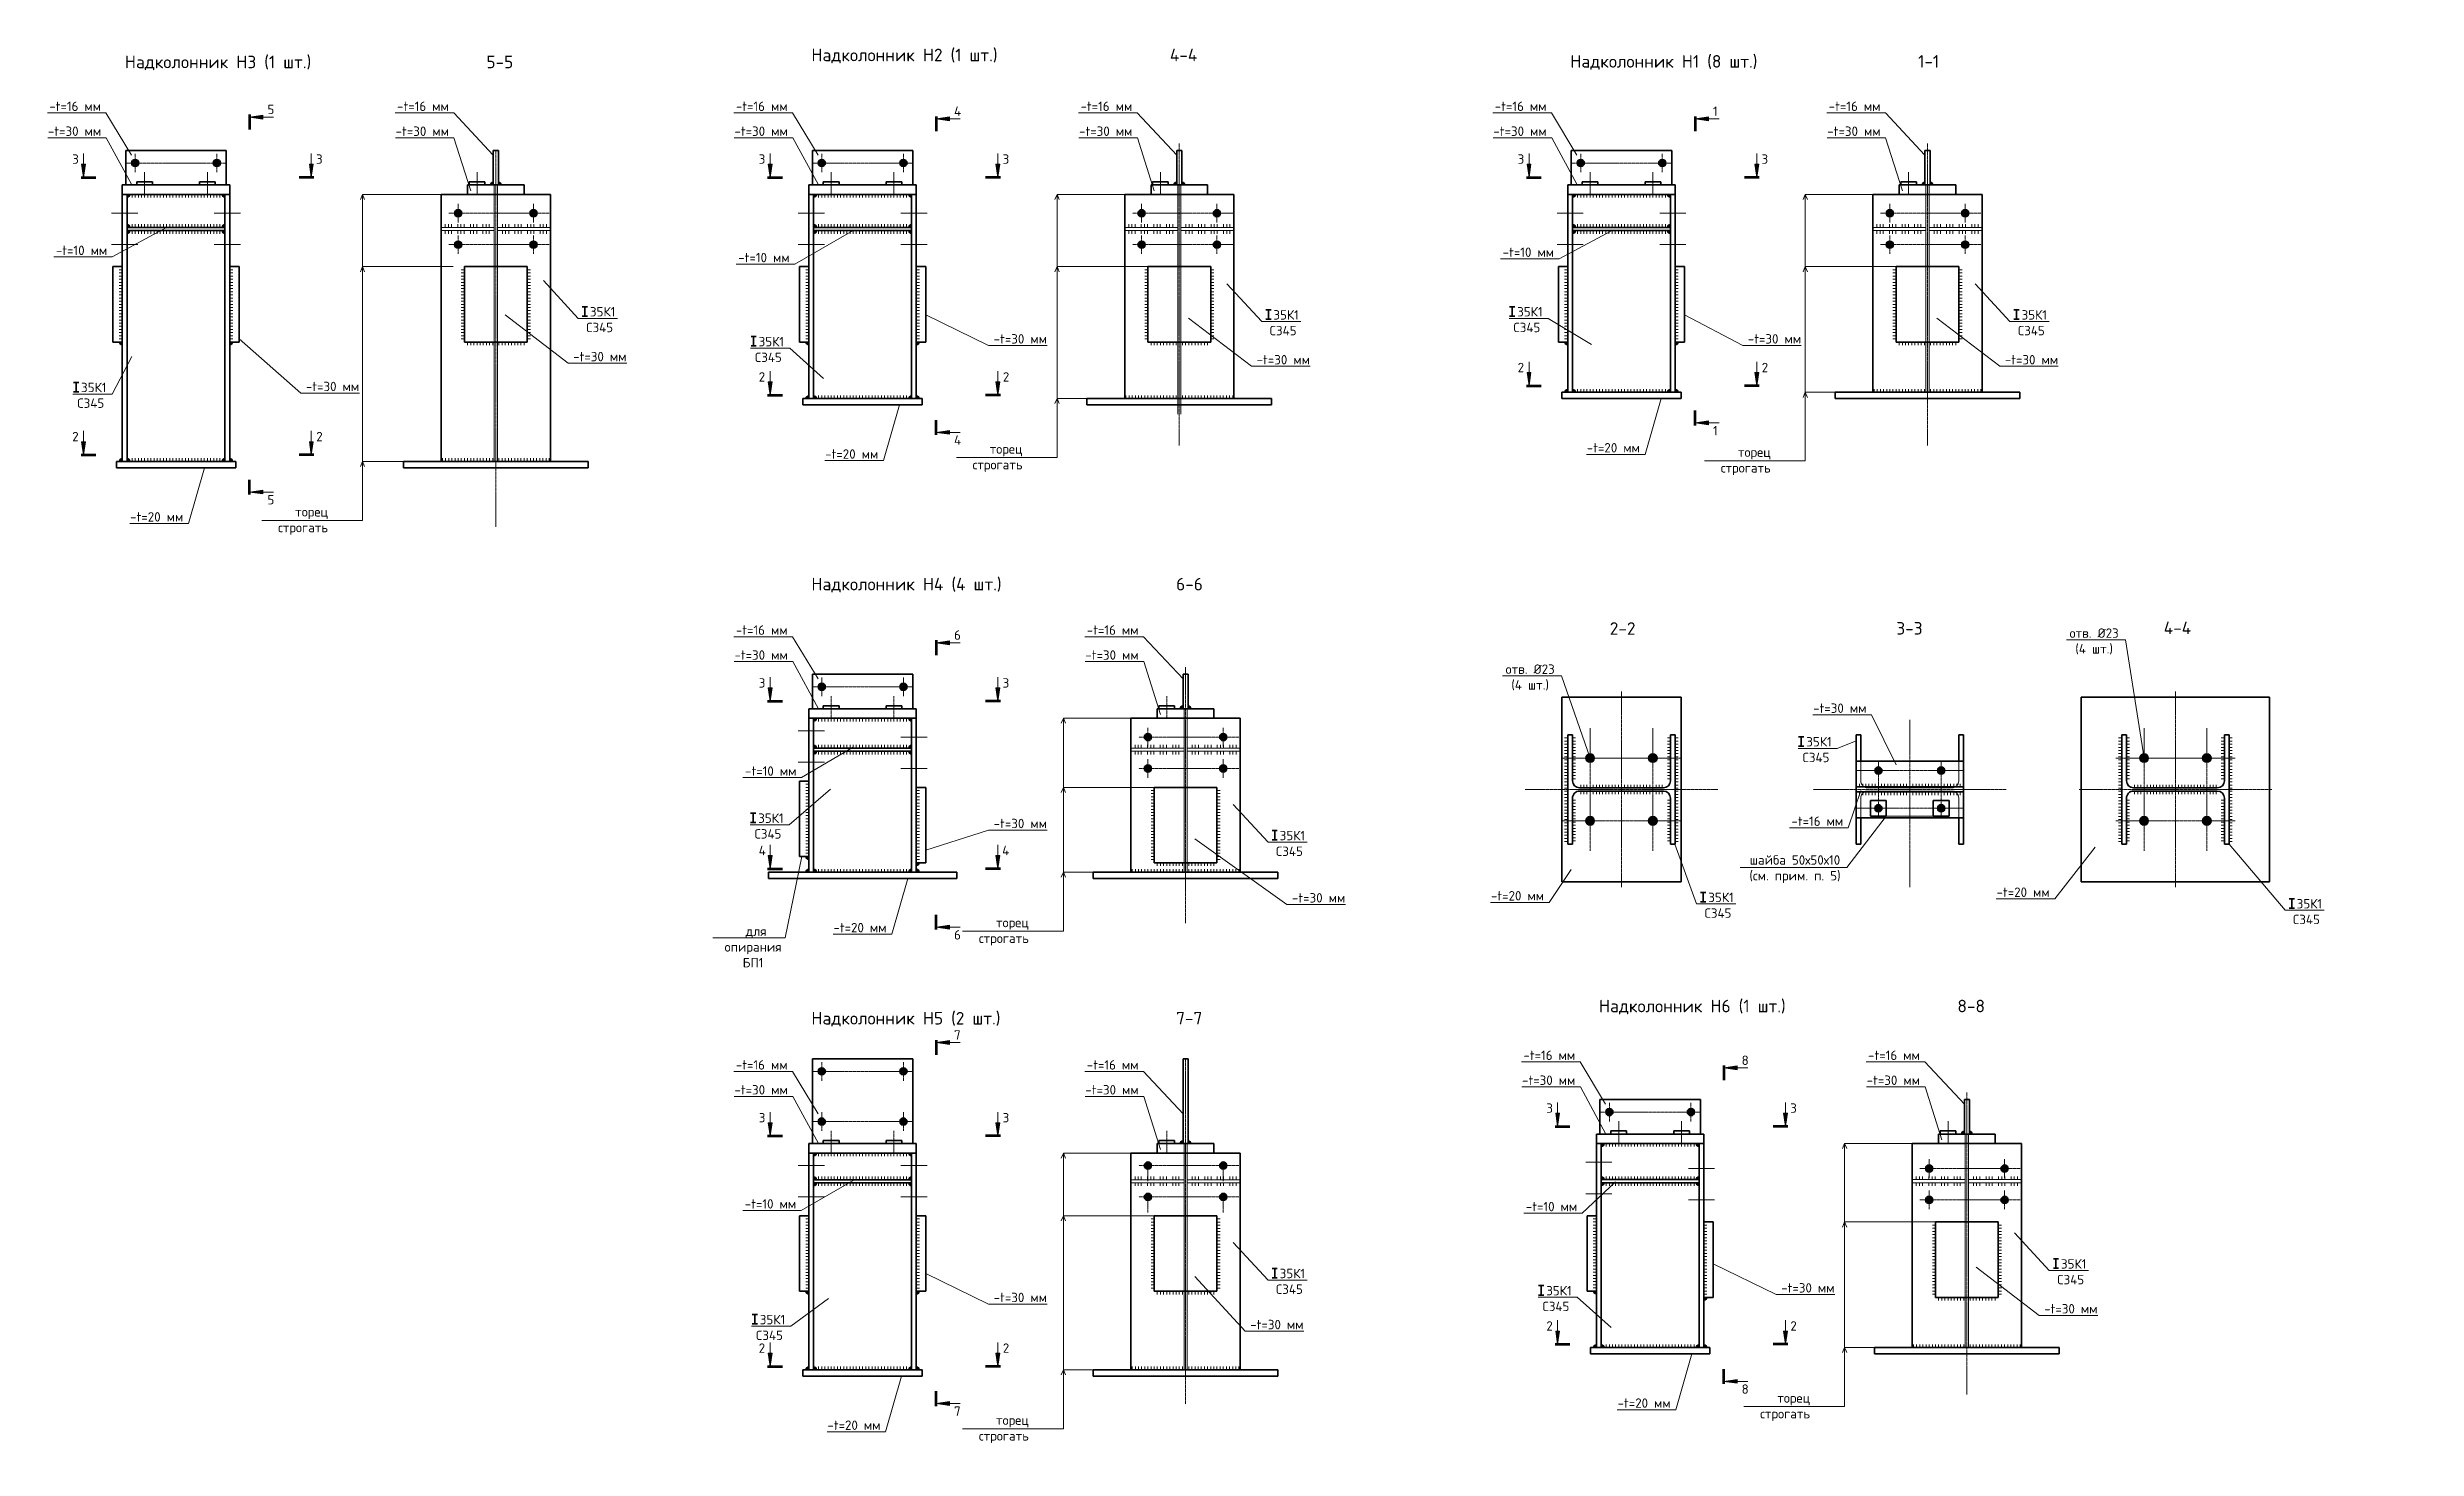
# Model space of a CAD drawing. Header units: millimetres. Extents: x 0 to 44639, y 0 to 10183.
# Drawn here: x 1680 to 9225, y 1480 to 5941 of the extents above; entities that cross this region are included whole.
import ezdxf
from ezdxf import colors
from ezdxf.entities.mleader import LeaderData, LeaderLine
from ezdxf.math import Vec2, Vec3

# ---------------------------------------------------------------- set-up
doc = ezdxf.new("R2010")
doc.units = ezdxf.units.MM
doc.linetypes.add('JIS_02_2.0', pattern=[3, 2, -1])
doc.linetypes.add('JIS_08_11', pattern=[12.8, 11, -0.6, 0.6, -0.6])
for name, color, linetype, lineweight in [('НАДПИСИ', 11, 'Continuous', 13), ('ОСЕВАЯ', 50, 'JIS_08_11', 13), ('ОСНОВНАЯ', 213, 'Continuous', 35), ('ШТРИХОВАЯ', 84, 'JIS_02_2.0', 13)]:
    doc.layers.add(name, color=color, linetype=linetype, lineweight=lineweight)
doc.styles.add('ОСК', font='isocpeur.ttf')

msp = doc.modelspace()

# ---------------------------------------------------------------- texts
at = {"layer": 'НАДПИСИ', "style": 'ОСК'}
for s, insert, char_height, width, attachment_point in [('Надколонник Н3 (1 шт.)', (1926.2, 5914.3), 40, 930.256, 1), ('5-5', (3077.8, 5914.3), 40, 930.256, 1), ('Надколонник Н2 (1 шт.)', (4112.8, 5936.5), 40, 930.256, 1), ('4-4', (5254.5, 5936.5), 40, 930.256, 1), ('Надколонник Н1 (8 шт.)', (6529.9, 5916.1), 40, 930.256, 1), ('1-1', (7637.4, 5916.1), 40, 930.256, 1), ('5', (2380.7, 5758.2), 30, 74.751, 1), ('4', (4567.2, 5752.5), 30, 74.751, 1), ('1', (6984.3, 5752.5), 30, 74.751, 1), ('3', (1758.6, 5600.1), 30, 74.751, 1), ('3', (2556.4, 5600.1), 30, 74.751, 3), ('3', (3945.2, 5600.1), 30, 74.751, 1), ('3', (4743, 5600.1), 30, 74.751, 3), ('3', (6362.2, 5600.1), 30, 74.751, 1), ('3', (7160, 5600.1), 30, 74.751, 3), ('2', (3945.2, 4906.5), 30, 74.751, 1), ('2', (4743, 4906.5), 30, 74.751, 3), ('2', (6362.2, 4936.5), 30, 74.751, 1), ('2', (7160, 4936.5), 30, 74.751, 3), ('2', (1758.6, 4716.5), 30, 74.751, 1), ('2', (2556.4, 4716.5), 30, 74.751, 3), ('4', (4567.2, 4675.6), 30, 74.751, 7), ('1', (6984.3, 4705.6), 30, 74.751, 7), ('торец строгать', (4785.2, 4588.9), 30, 233.03, 9), ('торец строгать', (7168.1, 4578.9), 30, 233.03, 9), ('5', (2380.7, 4485.6), 30, 74.751, 7), ('торец строгать', (2573.2, 4388.9), 30, 233.03, 9), ('Надколонник Н4 (4 шт.)', (4112.8, 4251.9), 40, 930.256, 1), ('6-6', (5274.5, 4251.9), 40, 930.256, 1), ('6', (4567.2, 4084.7), 30, 74.751, 1), ('2-2', (6655.6, 4110.5), 40, 930.256, 1), ('3-3', (7568.3, 4111.2), 40, 930.256, 1), ('4-4', (8419.9, 4112.8), 40, 930.256, 1), ('3', (3945.2, 3932.3), 30, 74.751, 1), ('3', (4743, 3932.3), 30, 74.751, 3), ('4', (3945.2, 3398.8), 30, 74.751, 1), ('4', (4743, 3398.8), 30, 74.751, 3), ('6', (4567.2, 3100.3), 30, 74.751, 7), ('торец строгать', (4805.3, 3081.2), 30, 233.03, 9), ('Надколонник Н5 (2 шт.)', (4112.8, 2869.8), 40, 930.256, 1), ('7-7', (5274.5, 2869.8), 40, 930.256, 1), ('Надколонник Н6 (1 шт.)', (6621.1, 2908.6), 40, 930.256, 1), ('8-8', (7762.8, 2908.6), 40, 930.256, 1), ('7', (4567.2, 2811.6), 30, 74.751, 1), ('8', (7075.5, 2731), 30, 74.751, 1), ('3', (6453.5, 2578.6), 30, 74.751, 1), ('3', (7251.3, 2578.6), 30, 74.751, 3), ('3', (3945.2, 2548.2), 30, 74.751, 1), ('3', (4743, 2548.2), 30, 74.751, 3), ('2', (3945.2, 1814.6), 30, 74.751, 1), ('2', (4743, 1814.6), 30, 74.751, 3), ('2', (6453.5, 1885.1), 30, 74.751, 1), ('2', (7251.3, 1885.1), 30, 74.751, 3), ('8', (7075.5, 1654.1), 30, 74.751, 7), ('7', (4567.2, 1583.7), 30, 74.751, 7), ('торец строгать', (7293.5, 1567.5), 30, 233.03, 9), ('торец строгать', (4805.3, 1497), 30, 233.03, 9)]:
    msp.add_mtext(s, dxfattribs=dict(at, insert=insert, char_height=char_height, width=width, attachment_point=attachment_point))

# ---------------------------------------------------------------- blocks, each defined once
blk = doc.blocks.new('A$C5615052D')
at = {"layer": 'ОСНОВНАЯ'}
for p, q in [((0, 342), (348, 342)), ((0, 342), (0, 327)), ((0, 327), (146.3, 327)), ((169, 304.3), (169, 37.7)), ((179, 304.3), (179, 37.7)), ((201.7, 327), (348, 327)), ((348, 342), (348, 327)), ((0, 15), (146.3, 15)), ((0, 15), (0, 0)), ((0, 0), (348, 0)), ((201.7, 15), (348, 15)), ((348, 15), (348, 0))]:
    blk.add_line(p, q, dxfattribs=at)
for centre, start, end in [((146.3, 304.3), 0, 90), ((201.7, 304.3), 90, 180), ((146.3, 37.7), 270, 0), ((201.7, 37.7), 180, 270)]:
    blk.add_arc(centre, 22.7, start, end, dxfattribs=at)
blk = doc.blocks.new('_None')
blk = doc.blocks.new('A$C6A7E4B16')
at = {"layer": 'ОСНОВНАЯ'}
for p, q in [((0, 30), (16.7, 30)), ((0, 0), (16.7, 0)), ((8.4, 30), (8.4, 0))]:
    blk.add_line(p, q, dxfattribs=at)

# ---------------------------------------------------------------- hatches: boundary and pattern name
at = {"layer": 'НАДПИСИ'}
h = msp.add_hatch(color=256, dxfattribs=at)
h.paths.add_polyline_path([(2323.8, 5718.7), (2365.9, 5718.7), (2365.9, 5724.9)])
h.paths.add_polyline_path([(2323.8, 5718.7), (2365.9, 5712.5), (2365.9, 5718.7)])
h = msp.add_hatch(color=256, dxfattribs=at)
h.paths.add_polyline_path([(4510.4, 5713), (4552.5, 5713), (4552.5, 5719.2)])
h.paths.add_polyline_path([(4510.4, 5713), (4552.5, 5706.8), (4552.5, 5713)])
h = msp.add_hatch(color=256, dxfattribs=at)
h.paths.add_polyline_path([(6927.4, 5713), (6969.5, 5713), (6969.5, 5719.2)])
h.paths.add_polyline_path([(6927.4, 5713), (6969.5, 5706.8), (6969.5, 5713)])
h = msp.add_hatch(color=256, dxfattribs=at)
h.paths.add_polyline_path([(1794.8, 5526.8), (1794.8, 5568.9), (1788.5, 5568.9)])
h.paths.add_polyline_path([(1794.8, 5526.8), (1801, 5568.9), (1794.8, 5568.9)])
h = msp.add_hatch(color=256, dxfattribs=at)
h.paths.add_polyline_path([(2520.2, 5526.8), (2520.2, 5568.9), (2526.4, 5568.9)])
h.paths.add_polyline_path([(2520.2, 5526.8), (2514, 5568.9), (2520.2, 5568.9)])
h = msp.add_hatch(color=256, dxfattribs=at)
h.dxf.hatch_style = 1
h.paths.add_polyline_path([(3099.9, 5512.6, 0.414214), (3089.9, 5502.6), (3099.9, 5502.6)])
h = msp.add_hatch(color=256, dxfattribs=at)
h.dxf.hatch_style = 1
h.paths.add_polyline_path([(3115.9, 5512.6, -0.414214), (3125.9, 5502.6), (3115.9, 5502.6)])
h = msp.add_hatch(color=256, dxfattribs=at)
h.paths.add_polyline_path([(3981.3, 5526.8), (3981.3, 5568.9), (3975.1, 5568.9)])
h.paths.add_polyline_path([(3981.3, 5526.8), (3987.6, 5568.9), (3981.3, 5568.9)])
h = msp.add_hatch(color=256, dxfattribs=at)
h.paths.add_polyline_path([(4706.8, 5526.8), (4706.8, 5568.9), (4713, 5568.9)])
h.paths.add_polyline_path([(4706.8, 5526.8), (4700.6, 5568.9), (4706.8, 5568.9)])
h = msp.add_hatch(color=256, dxfattribs=at)
h.dxf.hatch_style = 1
h.paths.add_polyline_path([(5276.6, 5512.6, 0.414214), (5266.6, 5502.6), (5276.6, 5502.6)])
h = msp.add_hatch(color=256, dxfattribs=at)
h.dxf.hatch_style = 1
h.paths.add_polyline_path([(5292.6, 5512.6, -0.414214), (5302.6, 5502.6), (5292.6, 5502.6)])
h = msp.add_hatch(color=256, dxfattribs=at)
h.paths.add_polyline_path([(6398.4, 5526.8), (6398.4, 5568.9), (6392.2, 5568.9)])
h.paths.add_polyline_path([(6398.4, 5526.8), (6404.6, 5568.9), (6398.4, 5568.9)])
h = msp.add_hatch(color=256, dxfattribs=at)
h.paths.add_polyline_path([(7123.9, 5526.8), (7123.9, 5568.9), (7130.1, 5568.9)])
h.paths.add_polyline_path([(7123.9, 5526.8), (7117.6, 5568.9), (7123.9, 5568.9)])
h = msp.add_hatch(color=256, dxfattribs=at)
h.dxf.hatch_style = 1
h.paths.add_polyline_path([(7659.5, 5512.6, 0.414214), (7649.5, 5502.6), (7659.5, 5502.6)])
h = msp.add_hatch(color=256, dxfattribs=at)
h.dxf.hatch_style = 1
h.paths.add_polyline_path([(7675.5, 5512.6, -0.414214), (7685.5, 5502.6), (7675.5, 5502.6)])
h = msp.add_hatch(color=256, dxfattribs=at)
h.dxf.hatch_style = 1
h.paths.add_polyline_path([(1933.3, 5462.6, 0.414214), (1943.3, 5472.6), (1933.3, 5472.6)])
h = msp.add_hatch(color=256, dxfattribs=at)
h.dxf.hatch_style = 1
h.paths.add_polyline_path([(2245.3, 5462.6, -0.414214), (2235.3, 5472.6), (2245.3, 5472.6)])
h = msp.add_hatch(color=256, dxfattribs=at)
h.dxf.hatch_style = 1
h.paths.add_polyline_path([(4119.9, 5462.6, 0.414214), (4129.9, 5472.6), (4119.9, 5472.6)])
h = msp.add_hatch(color=256, dxfattribs=at)
h.dxf.hatch_style = 1
h.paths.add_polyline_path([(4431.9, 5462.6, -0.414214), (4421.9, 5472.6), (4431.9, 5472.6)])
h = msp.add_hatch(color=256, dxfattribs=at)
h.dxf.hatch_style = 1
h.paths.add_polyline_path([(6536.9, 5462.6, 0.414214), (6546.9, 5472.6), (6536.9, 5472.6)])
h = msp.add_hatch(color=256, dxfattribs=at)
h.dxf.hatch_style = 1
h.paths.add_polyline_path([(6848.9, 5462.6, -0.414214), (6838.9, 5472.6), (6848.9, 5472.6)])
h = msp.add_hatch(color=256, dxfattribs=at)
h.dxf.hatch_style = 1
h.paths.add_polyline_path([(1933.3, 5377.6, -0.414214), (1943.3, 5367.6), (1933.3, 5367.6)])
h = msp.add_hatch(color=256, dxfattribs=at)
h.dxf.hatch_style = 1
h.paths.add_polyline_path([(1933.3, 5347.6, 0.414214), (1943.3, 5357.6), (1933.3, 5357.6)])
h = msp.add_hatch(color=256, dxfattribs=at)
h.dxf.hatch_style = 1
h.paths.add_polyline_path([(2245.3, 5377.6, 0.414214), (2235.3, 5367.6), (2245.3, 5367.6)])
h = msp.add_hatch(color=256, dxfattribs=at)
h.dxf.hatch_style = 1
h.paths.add_polyline_path([(2245.3, 5347.6, -0.414214), (2235.3, 5357.6), (2245.3, 5357.6)])
h = msp.add_hatch(color=256, dxfattribs=at)
h.dxf.hatch_style = 1
h.paths.add_polyline_path([(4119.9, 5377.6, -0.414214), (4129.9, 5367.6), (4119.9, 5367.6)])
h = msp.add_hatch(color=256, dxfattribs=at)
h.dxf.hatch_style = 1
h.paths.add_polyline_path([(4119.9, 5347.6, 0.414214), (4129.9, 5357.6), (4119.9, 5357.6)])
h = msp.add_hatch(color=256, dxfattribs=at)
h.dxf.hatch_style = 1
h.paths.add_polyline_path([(4431.9, 5377.6, 0.414214), (4421.9, 5367.6), (4431.9, 5367.6)])
h = msp.add_hatch(color=256, dxfattribs=at)
h.dxf.hatch_style = 1
h.paths.add_polyline_path([(4431.9, 5347.6, -0.414214), (4421.9, 5357.6), (4431.9, 5357.6)])
h = msp.add_hatch(color=256, dxfattribs=at)
h.dxf.hatch_style = 1
h.paths.add_polyline_path([(6536.9, 5377.6, -0.414214), (6546.9, 5367.6), (6536.9, 5367.6)])
h = msp.add_hatch(color=256, dxfattribs=at)
h.dxf.hatch_style = 1
h.paths.add_polyline_path([(6536.9, 5347.6, 0.414214), (6546.9, 5357.6), (6536.9, 5357.6)])
h = msp.add_hatch(color=256, dxfattribs=at)
h.dxf.hatch_style = 1
h.paths.add_polyline_path([(6848.9, 5377.6, 0.414214), (6838.9, 5367.6), (6848.9, 5367.6)])
h = msp.add_hatch(color=256, dxfattribs=at)
h.dxf.hatch_style = 1
h.paths.add_polyline_path([(6848.9, 5347.6, -0.414214), (6838.9, 5357.6), (6848.9, 5357.6)])
h = msp.add_hatch(color=256, dxfattribs=at)
h.dxf.hatch_style = 1
h.paths.add_polyline_path([(1918.3, 4992.6, -0.414214), (1908.3, 5002.6), (1918.3, 5002.6)])
h = msp.add_hatch(color=256, dxfattribs=at)
h.dxf.hatch_style = 1
h.paths.add_polyline_path([(2260.3, 4992.6, 0.414214), (2270.3, 5002.6), (2260.3, 5002.6)])
h = msp.add_hatch(color=256, dxfattribs=at)
h.dxf.hatch_style = 1
h.paths.add_polyline_path([(4104.9, 4992.6, -0.414214), (4094.9, 5002.6), (4104.9, 5002.6)])
h = msp.add_hatch(color=256, dxfattribs=at)
h.dxf.hatch_style = 1
h.paths.add_polyline_path([(4446.9, 4992.6, 0.414214), (4456.9, 5002.6), (4446.9, 5002.6)])
h = msp.add_hatch(color=256, dxfattribs=at)
h.dxf.hatch_style = 1
h.paths.add_polyline_path([(6521.9, 4992.6, -0.414214), (6511.9, 5002.6), (6521.9, 5002.6)])
h = msp.add_hatch(color=256, dxfattribs=at)
h.dxf.hatch_style = 1
h.paths.add_polyline_path([(6863.9, 4992.6, 0.414214), (6873.9, 5002.6), (6863.9, 5002.6)])
h = msp.add_hatch(color=256, dxfattribs=at)
h.paths.add_polyline_path([(6398.4, 4863.3), (6398.4, 4905.4), (6392.2, 4905.4)])
h.paths.add_polyline_path([(6398.4, 4863.3), (6404.6, 4905.4), (6398.4, 4905.4)])
h = msp.add_hatch(color=256, dxfattribs=at)
h.paths.add_polyline_path([(7123.9, 4863.3), (7123.9, 4905.4), (7130.1, 4905.4)])
h.paths.add_polyline_path([(7123.9, 4863.3), (7117.6, 4905.4), (7123.9, 4905.4)])
h = msp.add_hatch(color=256, dxfattribs=at)
h.paths.add_polyline_path([(3981.3, 4833.3), (3981.3, 4875.4), (3975.1, 4875.4)])
h.paths.add_polyline_path([(3981.3, 4833.3), (3987.6, 4875.4), (3981.3, 4875.4)])
h = msp.add_hatch(color=256, dxfattribs=at)
h.dxf.hatch_style = 1
h.paths.add_polyline_path([(4104.9, 4822.6), (4104.9, 4832.6, 0.414214), (4094.9, 4822.6)])
h.paths.add_polyline_path([(4129.9, 4822.6, 0.414214), (4119.9, 4832.6), (4119.9, 4822.6)])
h = msp.add_hatch(color=256, dxfattribs=at)
h.dxf.hatch_style = 1
h.paths.add_polyline_path([(4446.9, 4832.6, -0.414214), (4456.9, 4822.6), (4446.9, 4822.6)])
h.paths.add_polyline_path([(4431.9, 4832.6), (4431.9, 4822.6), (4421.9, 4822.6, -0.414214)])
h = msp.add_hatch(color=256, dxfattribs=at)
h.paths.add_polyline_path([(4706.8, 4833.3), (4706.8, 4875.4), (4713, 4875.4)])
h.paths.add_polyline_path([(4706.8, 4833.3), (4700.6, 4875.4), (4706.8, 4875.4)])
h = msp.add_hatch(color=256, dxfattribs=at)
h.dxf.hatch_style = 1
h.paths.add_polyline_path([(6521.9, 4842.6), (6521.9, 4852.6, 0.414214), (6511.9, 4842.6)])
h.paths.add_polyline_path([(6546.9, 4842.6, 0.414214), (6536.9, 4852.6), (6536.9, 4842.6)])
h = msp.add_hatch(color=256, dxfattribs=at)
h.dxf.hatch_style = 1
h.paths.add_polyline_path([(6863.9, 4852.6, -0.414214), (6873.9, 4842.6), (6863.9, 4842.6)])
h.paths.add_polyline_path([(6848.9, 4852.6), (6848.9, 4842.6), (6838.9, 4842.6, -0.414214)])
h = msp.add_hatch(color=256, dxfattribs=at)
h.paths.add_polyline_path([(1794.8, 4643.3), (1794.8, 4685.4), (1788.5, 4685.4)])
h.paths.add_polyline_path([(1794.8, 4643.3), (1801, 4685.4), (1794.8, 4685.4)])
h = msp.add_hatch(color=256, dxfattribs=at)
h.paths.add_polyline_path([(2520.2, 4643.3), (2520.2, 4685.4), (2526.4, 4685.4)])
h.paths.add_polyline_path([(2520.2, 4643.3), (2514, 4685.4), (2520.2, 4685.4)])
h = msp.add_hatch(color=256, dxfattribs=at)
h.paths.add_polyline_path([(4510.4, 4715), (4552.5, 4715), (4552.5, 4708.8)])
h.paths.add_polyline_path([(4510.4, 4715), (4552.5, 4721.3), (4552.5, 4715)])
h = msp.add_hatch(color=256, dxfattribs=at)
h.paths.add_polyline_path([(6927.4, 4745), (6969.5, 4745), (6969.5, 4738.8)])
h.paths.add_polyline_path([(6927.4, 4745), (6969.5, 4751.3), (6969.5, 4745)])
h = msp.add_hatch(color=256, dxfattribs=at)
h.dxf.hatch_style = 1
h.paths.add_polyline_path([(1918.3, 4622.6), (1918.3, 4632.6, 0.414214), (1908.3, 4622.6)])
h.paths.add_polyline_path([(1943.3, 4622.6, 0.414214), (1933.3, 4632.6), (1933.3, 4622.6)])
h = msp.add_hatch(color=256, dxfattribs=at)
h.dxf.hatch_style = 1
h.paths.add_polyline_path([(2260.3, 4632.6, -0.414214), (2270.3, 4622.6), (2260.3, 4622.6)])
h.paths.add_polyline_path([(2245.3, 4632.6), (2245.3, 4622.6), (2235.3, 4622.6, -0.414214)])
h = msp.add_hatch(color=256, dxfattribs=at)
h.paths.add_polyline_path([(2323.8, 4525), (2365.9, 4525), (2365.9, 4518.8)])
h.paths.add_polyline_path([(2323.8, 4525), (2365.9, 4531.3), (2365.9, 4525)])
h = msp.add_hatch(color=256, dxfattribs=at)
h.paths.add_polyline_path([(4510.4, 4045.3), (4552.5, 4045.3), (4552.5, 4051.5)])
h.paths.add_polyline_path([(4510.4, 4045.3), (4552.5, 4039), (4552.5, 4045.3)])
h = msp.add_hatch(color=256, dxfattribs=at)
h.paths.add_polyline_path([(3981.3, 3859.1), (3981.3, 3901.2), (3975.1, 3901.2)])
h.paths.add_polyline_path([(3981.3, 3859.1), (3987.6, 3901.2), (3981.3, 3901.2)])
h = msp.add_hatch(color=256, dxfattribs=at)
h.paths.add_polyline_path([(4706.8, 3859.1), (4706.8, 3901.2), (4713, 3901.2)])
h.paths.add_polyline_path([(4706.8, 3859.1), (4700.6, 3901.2), (4706.8, 3901.2)])
h = msp.add_hatch(color=256, dxfattribs=at)
h.dxf.hatch_style = 1
h.paths.add_polyline_path([(4119.9, 3794.8, 0.414214), (4129.9, 3804.8), (4119.9, 3804.8)])
h = msp.add_hatch(color=256, dxfattribs=at)
h.dxf.hatch_style = 1
h.paths.add_polyline_path([(4431.9, 3794.8, -0.414214), (4421.9, 3804.8), (4431.9, 3804.8)])
h = msp.add_hatch(color=256, dxfattribs=at)
h.dxf.hatch_style = 1
h.paths.add_polyline_path([(5296.6, 3844.8, 0.414214), (5286.6, 3834.8), (5296.6, 3834.8)])
h = msp.add_hatch(color=256, dxfattribs=at)
h.dxf.hatch_style = 1
h.paths.add_polyline_path([(5312.6, 3844.8, -0.414214), (5322.6, 3834.8), (5312.6, 3834.8)])
h = msp.add_hatch(color=256, dxfattribs=at)
h.dxf.hatch_style = 1
h.paths.add_polyline_path([(4119.9, 3719.8, -0.414214), (4129.9, 3709.8), (4119.9, 3709.8)])
h = msp.add_hatch(color=256, dxfattribs=at)
h.dxf.hatch_style = 1
h.paths.add_polyline_path([(4119.9, 3689.8, 0.414214), (4129.9, 3699.8), (4119.9, 3699.8)])
h = msp.add_hatch(color=256, dxfattribs=at)
h.dxf.hatch_style = 1
h.paths.add_polyline_path([(4431.9, 3719.8, 0.414214), (4421.9, 3709.8), (4431.9, 3709.8)])
h = msp.add_hatch(color=256, dxfattribs=at)
h.dxf.hatch_style = 1
h.paths.add_polyline_path([(4431.9, 3689.8, -0.414214), (4421.9, 3699.8), (4431.9, 3699.8)])
h = msp.add_hatch(color=256, dxfattribs=at)
h.paths.add_polyline_path([(3981.3, 3325.5), (3981.3, 3367.7), (3975.1, 3367.7)])
h.paths.add_polyline_path([(3981.3, 3325.5), (3987.6, 3367.7), (3981.3, 3367.7)])
h = msp.add_hatch(color=256, dxfattribs=at)
h.dxf.hatch_style = 1
h.paths.add_polyline_path([(4104.9, 3354.8, -0.414214), (4094.9, 3364.8), (4104.9, 3364.8)])
h = msp.add_hatch(color=256, dxfattribs=at)
h.dxf.hatch_style = 1
h.paths.add_polyline_path([(4104.9, 3314.8), (4104.9, 3324.8, 0.414214), (4094.9, 3314.8)])
h.paths.add_polyline_path([(4129.9, 3314.8, 0.414214), (4119.9, 3324.8), (4119.9, 3314.8)])
h = msp.add_hatch(color=256, dxfattribs=at)
h.dxf.hatch_style = 1
h.paths.add_polyline_path([(4446.9, 3324.8, -0.414214), (4456.9, 3314.8), (4446.9, 3314.8)])
h.paths.add_polyline_path([(4431.9, 3324.8), (4431.9, 3314.8), (4421.9, 3314.8, -0.414214)])
h = msp.add_hatch(color=256, dxfattribs=at)
h.dxf.hatch_style = 1
h.paths.add_polyline_path([(4446.9, 3334.8, 0.414214), (4456.9, 3344.8), (4446.9, 3344.8)])
h = msp.add_hatch(color=256, dxfattribs=at)
h.paths.add_polyline_path([(4706.8, 3325.5), (4706.8, 3367.7), (4713, 3367.7)])
h.paths.add_polyline_path([(4706.8, 3325.5), (4700.6, 3367.7), (4706.8, 3367.7)])
h = msp.add_hatch(color=256, dxfattribs=at)
h.paths.add_polyline_path([(4510.4, 3139.7), (4552.5, 3139.7), (4552.5, 3133.5)])
h.paths.add_polyline_path([(4510.4, 3139.7), (4552.5, 3145.9), (4552.5, 3139.7)])
h = msp.add_hatch(color=256, dxfattribs=at)
h.paths.add_polyline_path([(4510.4, 2772.2), (4552.5, 2772.2), (4552.5, 2778.4)])
h.paths.add_polyline_path([(4510.4, 2772.2), (4552.5, 2765.9), (4552.5, 2772.2)])
h = msp.add_hatch(color=256, dxfattribs=at)
h.paths.add_polyline_path([(7018.7, 2691.6), (7060.8, 2691.6), (7060.8, 2697.8)])
h.paths.add_polyline_path([(7018.7, 2691.6), (7060.8, 2685.3), (7060.8, 2691.6)])
h = msp.add_hatch(color=256, dxfattribs=at)
h.paths.add_polyline_path([(3981.3, 2474.9), (3981.3, 2517), (3975.1, 2517)])
h.paths.add_polyline_path([(3981.3, 2474.9), (3987.6, 2517), (3981.3, 2517)])
h = msp.add_hatch(color=256, dxfattribs=at)
h.paths.add_polyline_path([(4706.8, 2474.9), (4706.8, 2517), (4713, 2517)])
h.paths.add_polyline_path([(4706.8, 2474.9), (4700.6, 2517), (4706.8, 2517)])
h = msp.add_hatch(color=256, dxfattribs=at)
h.paths.add_polyline_path([(6489.6, 2505.4), (6489.6, 2547.5), (6483.4, 2547.5)])
h.paths.add_polyline_path([(6489.6, 2505.4), (6495.9, 2547.5), (6489.6, 2547.5)])
h = msp.add_hatch(color=256, dxfattribs=at)
h.paths.add_polyline_path([(7215.1, 2505.4), (7215.1, 2547.5), (7221.3, 2547.5)])
h.paths.add_polyline_path([(7215.1, 2505.4), (7208.9, 2547.5), (7215.1, 2547.5)])
h = msp.add_hatch(color=256, dxfattribs=at)
h.dxf.hatch_style = 1
h.paths.add_polyline_path([(7784.9, 2491.1, 0.414214), (7774.9, 2481.1), (7784.9, 2481.1)])
h = msp.add_hatch(color=256, dxfattribs=at)
h.dxf.hatch_style = 1
h.paths.add_polyline_path([(7800.9, 2491.1, -0.414214), (7810.9, 2481.1), (7800.9, 2481.1)])
h = msp.add_hatch(color=256, dxfattribs=at)
h.dxf.hatch_style = 1
h.paths.add_polyline_path([(4119.9, 2410.7, 0.414214), (4129.9, 2420.7), (4119.9, 2420.7)])
h = msp.add_hatch(color=256, dxfattribs=at)
h.dxf.hatch_style = 1
h.paths.add_polyline_path([(4431.9, 2410.7, -0.414214), (4421.9, 2420.7), (4431.9, 2420.7)])
h = msp.add_hatch(color=256, dxfattribs=at)
h.dxf.hatch_style = 1
h.paths.add_polyline_path([(5296.6, 2460.7, 0.414214), (5286.6, 2450.7), (5296.6, 2450.7)])
h = msp.add_hatch(color=256, dxfattribs=at)
h.dxf.hatch_style = 1
h.paths.add_polyline_path([(5312.6, 2460.7, -0.414214), (5322.6, 2450.7), (5312.6, 2450.7)])
h = msp.add_hatch(color=256, dxfattribs=at)
h.dxf.hatch_style = 1
h.paths.add_polyline_path([(6628.2, 2441.1, 0.414214), (6638.2, 2451.1), (6628.2, 2451.1)])
h = msp.add_hatch(color=256, dxfattribs=at)
h.dxf.hatch_style = 1
h.paths.add_polyline_path([(6940.2, 2441.1, -0.414214), (6930.2, 2451.1), (6940.2, 2451.1)])
h = msp.add_hatch(color=256, dxfattribs=at)
h.dxf.hatch_style = 1
h.paths.add_polyline_path([(4119.9, 2345.7, -0.414214), (4129.9, 2335.7), (4119.9, 2335.7)])
h = msp.add_hatch(color=256, dxfattribs=at)
h.dxf.hatch_style = 1
h.paths.add_polyline_path([(4431.9, 2345.7, 0.414214), (4421.9, 2335.7), (4431.9, 2335.7)])
h = msp.add_hatch(color=256, dxfattribs=at)
h.dxf.hatch_style = 1
h.paths.add_polyline_path([(6628.2, 2346.1, -0.414214), (6638.2, 2336.1), (6628.2, 2336.1)])
h = msp.add_hatch(color=256, dxfattribs=at)
h.dxf.hatch_style = 1
h.paths.add_polyline_path([(6940.2, 2346.1, 0.414214), (6930.2, 2336.1), (6940.2, 2336.1)])
h = msp.add_hatch(color=256, dxfattribs=at)
h.dxf.hatch_style = 1
h.paths.add_polyline_path([(4119.9, 2315.7, 0.414214), (4129.9, 2325.7), (4119.9, 2325.7)])
h = msp.add_hatch(color=256, dxfattribs=at)
h.dxf.hatch_style = 1
h.paths.add_polyline_path([(4431.9, 2315.7, -0.414214), (4421.9, 2325.7), (4431.9, 2325.7)])
h = msp.add_hatch(color=256, dxfattribs=at)
h.dxf.hatch_style = 1
h.paths.add_polyline_path([(6628.2, 2316.1, 0.414214), (6638.2, 2326.1), (6628.2, 2326.1)])
h = msp.add_hatch(color=256, dxfattribs=at)
h.dxf.hatch_style = 1
h.paths.add_polyline_path([(6940.2, 2316.1, -0.414214), (6930.2, 2326.1), (6940.2, 2326.1)])
h = msp.add_hatch(color=256, dxfattribs=at)
h.dxf.hatch_style = 1
h.paths.add_polyline_path([(4104.9, 1970.7, -0.414214), (4094.9, 1980.7), (4104.9, 1980.7)])
h = msp.add_hatch(color=256, dxfattribs=at)
h.dxf.hatch_style = 1
h.paths.add_polyline_path([(4446.9, 1970.7, 0.414214), (4456.9, 1980.7), (4446.9, 1980.7)])
h = msp.add_hatch(color=256, dxfattribs=at)
h.dxf.hatch_style = 1
h.paths.add_polyline_path([(6613.2, 1971.1, -0.414214), (6603.2, 1981.1), (6613.2, 1981.1)])
h = msp.add_hatch(color=256, dxfattribs=at)
h.dxf.hatch_style = 1
h.paths.add_polyline_path([(6955.2, 1951.1, 0.414214), (6965.2, 1961.1), (6955.2, 1961.1)])
h = msp.add_hatch(color=256, dxfattribs=at)
h.paths.add_polyline_path([(6489.6, 1811.8), (6489.6, 1854), (6483.4, 1854)])
h.paths.add_polyline_path([(6489.6, 1811.8), (6495.9, 1854), (6489.6, 1854)])
h = msp.add_hatch(color=256, dxfattribs=at)
h.dxf.hatch_style = 1
h.paths.add_polyline_path([(6613.2, 1801.1), (6613.2, 1811.1, 0.414214), (6603.2, 1801.1)])
h.paths.add_polyline_path([(6638.2, 1801.1, 0.414214), (6628.2, 1811.1), (6628.2, 1801.1)])
h = msp.add_hatch(color=256, dxfattribs=at)
h.dxf.hatch_style = 1
h.paths.add_polyline_path([(6955.2, 1811.1, -0.414214), (6965.2, 1801.1), (6955.2, 1801.1)])
h.paths.add_polyline_path([(6940.2, 1811.1), (6940.2, 1801.1), (6930.2, 1801.1, -0.414214)])
h = msp.add_hatch(color=256, dxfattribs=at)
h.paths.add_polyline_path([(7215.1, 1811.8), (7215.1, 1854), (7221.3, 1854)])
h.paths.add_polyline_path([(7215.1, 1811.8), (7208.9, 1854), (7215.1, 1854)])
h = msp.add_hatch(color=256, dxfattribs=at)
h.paths.add_polyline_path([(3981.3, 1741.4), (3981.3, 1783.5), (3975.1, 1783.5)])
h.paths.add_polyline_path([(3981.3, 1741.4), (3987.6, 1783.5), (3981.3, 1783.5)])
h = msp.add_hatch(color=256, dxfattribs=at)
h.dxf.hatch_style = 1
h.paths.add_polyline_path([(4104.9, 1730.7), (4104.9, 1740.7, 0.414214), (4094.9, 1730.7)])
h.paths.add_polyline_path([(4129.9, 1730.7, 0.414214), (4119.9, 1740.7), (4119.9, 1730.7)])
h = msp.add_hatch(color=256, dxfattribs=at)
h.dxf.hatch_style = 1
h.paths.add_polyline_path([(4446.9, 1740.7, -0.414214), (4456.9, 1730.7), (4446.9, 1730.7)])
h.paths.add_polyline_path([(4431.9, 1740.7), (4431.9, 1730.7), (4421.9, 1730.7, -0.414214)])
h = msp.add_hatch(color=256, dxfattribs=at)
h.paths.add_polyline_path([(4706.8, 1741.4), (4706.8, 1783.5), (4713, 1783.5)])
h.paths.add_polyline_path([(4706.8, 1741.4), (4700.6, 1783.5), (4706.8, 1783.5)])
h = msp.add_hatch(color=256, dxfattribs=at)
h.paths.add_polyline_path([(7018.7, 1693.6), (7060.8, 1693.6), (7060.8, 1687.4)])
h.paths.add_polyline_path([(7018.7, 1693.6), (7060.8, 1699.8), (7060.8, 1693.6)])
h = msp.add_hatch(color=256, dxfattribs=at)
h.paths.add_polyline_path([(4510.4, 1623.2), (4552.5, 1623.2), (4552.5, 1616.9)])
h.paths.add_polyline_path([(4510.4, 1623.2), (4552.5, 1629.4), (4552.5, 1623.2)])
at = {"layer": 'ОСНОВНАЯ'}
h = msp.add_hatch(color=256, dxfattribs=at)
h.dxf.hatch_style = 1
edge = h.paths.add_edge_path()
edge.add_arc((1959.3, 5572.6), 11.5, 0, 90)
edge.add_line((1959.3, 5584.1), (1959.3, 5572.6))
edge.add_line((1959.3, 5572.6), (1970.8, 5572.6))
edge = h.paths.add_edge_path()
edge.add_arc((1959.3, 5572.6), 11.5, 270, 360)
edge.add_line((1970.8, 5572.6), (1959.3, 5572.6))
edge.add_line((1959.3, 5572.6), (1959.3, 5561.1))
edge = h.paths.add_edge_path()
edge.add_arc((1959.3, 5572.6), 11.5, 180, 270)
edge.add_line((1959.3, 5561.1), (1959.3, 5572.6))
edge.add_line((1959.3, 5572.6), (1947.8, 5572.6))
edge = h.paths.add_edge_path()
edge.add_arc((1959.3, 5572.6), 11.5, 90, 180)
edge.add_line((1947.8, 5572.6), (1959.3, 5572.6))
edge.add_line((1959.3, 5572.6), (1959.3, 5584.1))
h = msp.add_hatch(color=256, dxfattribs=at)
h.dxf.hatch_style = 1
edge = h.paths.add_edge_path()
edge.add_arc((2219.3, 5572.6), 11.5, 450, 540, ccw=False)
edge.add_line((2219.3, 5584.1), (2219.3, 5572.6))
edge.add_line((2219.3, 5572.6), (2207.8, 5572.6))
edge = h.paths.add_edge_path()
edge.add_arc((2219.3, 5572.6), 11.5, 180, 270, ccw=False)
edge.add_line((2207.8, 5572.6), (2219.3, 5572.6))
edge.add_line((2219.3, 5572.6), (2219.3, 5561.1))
edge = h.paths.add_edge_path()
edge.add_arc((2219.3, 5572.6), 11.5, 270, 360, ccw=False)
edge.add_line((2219.3, 5561.1), (2219.3, 5572.6))
edge.add_line((2219.3, 5572.6), (2230.8, 5572.6))
edge = h.paths.add_edge_path()
edge.add_arc((2219.3, 5572.6), 11.5, 360, 450, ccw=False)
edge.add_line((2230.8, 5572.6), (2219.3, 5572.6))
edge.add_line((2219.3, 5572.6), (2219.3, 5584.1))
h = msp.add_hatch(color=256, dxfattribs=at)
h.dxf.hatch_style = 1
edge = h.paths.add_edge_path()
edge.add_arc((4145.9, 5572.6), 11.5, 0, 90)
edge.add_line((4145.9, 5584.1), (4145.9, 5572.6))
edge.add_line((4145.9, 5572.6), (4157.4, 5572.6))
edge = h.paths.add_edge_path()
edge.add_arc((4145.9, 5572.6), 11.5, 270, 360)
edge.add_line((4157.4, 5572.6), (4145.9, 5572.6))
edge.add_line((4145.9, 5572.6), (4145.9, 5561.1))
edge = h.paths.add_edge_path()
edge.add_arc((4145.9, 5572.6), 11.5, 180, 270)
edge.add_line((4145.9, 5561.1), (4145.9, 5572.6))
edge.add_line((4145.9, 5572.6), (4134.4, 5572.6))
edge = h.paths.add_edge_path()
edge.add_arc((4145.9, 5572.6), 11.5, 90, 180)
edge.add_line((4134.4, 5572.6), (4145.9, 5572.6))
edge.add_line((4145.9, 5572.6), (4145.9, 5584.1))
h = msp.add_hatch(color=256, dxfattribs=at)
h.dxf.hatch_style = 1
edge = h.paths.add_edge_path()
edge.add_arc((4405.9, 5572.6), 11.5, 450, 540, ccw=False)
edge.add_line((4405.9, 5584.1), (4405.9, 5572.6))
edge.add_line((4405.9, 5572.6), (4394.4, 5572.6))
edge = h.paths.add_edge_path()
edge.add_arc((4405.9, 5572.6), 11.5, 180, 270, ccw=False)
edge.add_line((4394.4, 5572.6), (4405.9, 5572.6))
edge.add_line((4405.9, 5572.6), (4405.9, 5561.1))
edge = h.paths.add_edge_path()
edge.add_arc((4405.9, 5572.6), 11.5, 270, 360, ccw=False)
edge.add_line((4405.9, 5561.1), (4405.9, 5572.6))
edge.add_line((4405.9, 5572.6), (4417.4, 5572.6))
edge = h.paths.add_edge_path()
edge.add_arc((4405.9, 5572.6), 11.5, 360, 450, ccw=False)
edge.add_line((4417.4, 5572.6), (4405.9, 5572.6))
edge.add_line((4405.9, 5572.6), (4405.9, 5584.1))
h = msp.add_hatch(color=256, dxfattribs=at)
h.dxf.hatch_style = 1
edge = h.paths.add_edge_path()
edge.add_arc((6562.9, 5572.6), 11.5, 0, 90)
edge.add_line((6562.9, 5584.1), (6562.9, 5572.6))
edge.add_line((6562.9, 5572.6), (6574.4, 5572.6))
edge = h.paths.add_edge_path()
edge.add_arc((6562.9, 5572.6), 11.5, 270, 360)
edge.add_line((6574.4, 5572.6), (6562.9, 5572.6))
edge.add_line((6562.9, 5572.6), (6562.9, 5561.1))
edge = h.paths.add_edge_path()
edge.add_arc((6562.9, 5572.6), 11.5, 180, 270)
edge.add_line((6562.9, 5561.1), (6562.9, 5572.6))
edge.add_line((6562.9, 5572.6), (6551.4, 5572.6))
edge = h.paths.add_edge_path()
edge.add_arc((6562.9, 5572.6), 11.5, 90, 180)
edge.add_line((6551.4, 5572.6), (6562.9, 5572.6))
edge.add_line((6562.9, 5572.6), (6562.9, 5584.1))
h = msp.add_hatch(color=256, dxfattribs=at)
h.dxf.hatch_style = 1
edge = h.paths.add_edge_path()
edge.add_arc((6822.9, 5572.6), 11.5, 450, 540, ccw=False)
edge.add_line((6822.9, 5584.1), (6822.9, 5572.6))
edge.add_line((6822.9, 5572.6), (6811.4, 5572.6))
edge = h.paths.add_edge_path()
edge.add_arc((6822.9, 5572.6), 11.5, 180, 270, ccw=False)
edge.add_line((6811.4, 5572.6), (6822.9, 5572.6))
edge.add_line((6822.9, 5572.6), (6822.9, 5561.1))
edge = h.paths.add_edge_path()
edge.add_arc((6822.9, 5572.6), 11.5, 270, 360, ccw=False)
edge.add_line((6822.9, 5561.1), (6822.9, 5572.6))
edge.add_line((6822.9, 5572.6), (6834.4, 5572.6))
edge = h.paths.add_edge_path()
edge.add_arc((6822.9, 5572.6), 11.5, 360, 450, ccw=False)
edge.add_line((6834.4, 5572.6), (6822.9, 5572.6))
edge.add_line((6822.9, 5572.6), (6822.9, 5584.1))
h = msp.add_hatch(color=256, dxfattribs=at)
h.dxf.hatch_style = 1
edge = h.paths.add_edge_path()
edge.add_arc((2987.9, 5412.6), 11.5, 0, 90)
edge.add_line((2987.9, 5424.1), (2987.9, 5412.6))
edge.add_line((2987.9, 5412.6), (2999.4, 5412.6))
edge = h.paths.add_edge_path()
edge.add_arc((2987.9, 5412.6), 11.5, 270, 360)
edge.add_line((2999.4, 5412.6), (2987.9, 5412.6))
edge.add_line((2987.9, 5412.6), (2987.9, 5401.1))
edge = h.paths.add_edge_path()
edge.add_arc((2987.9, 5412.6), 11.5, 180, 270)
edge.add_line((2987.9, 5401.1), (2987.9, 5412.6))
edge.add_line((2987.9, 5412.6), (2976.4, 5412.6))
edge = h.paths.add_edge_path()
edge.add_arc((2987.9, 5412.6), 11.5, 90, 180)
edge.add_line((2976.4, 5412.6), (2987.9, 5412.6))
edge.add_line((2987.9, 5412.6), (2987.9, 5424.1))
h = msp.add_hatch(color=256, dxfattribs=at)
h.dxf.hatch_style = 1
edge = h.paths.add_edge_path()
edge.add_arc((3227.9, 5412.6), 11.5, 450, 540, ccw=False)
edge.add_line((3227.9, 5424.1), (3227.9, 5412.6))
edge.add_line((3227.9, 5412.6), (3216.4, 5412.6))
edge = h.paths.add_edge_path()
edge.add_arc((3227.9, 5412.6), 11.5, 180, 270, ccw=False)
edge.add_line((3216.4, 5412.6), (3227.9, 5412.6))
edge.add_line((3227.9, 5412.6), (3227.9, 5401.1))
edge = h.paths.add_edge_path()
edge.add_arc((3227.9, 5412.6), 11.5, 270, 360, ccw=False)
edge.add_line((3227.9, 5401.1), (3227.9, 5412.6))
edge.add_line((3227.9, 5412.6), (3239.4, 5412.6))
edge = h.paths.add_edge_path()
edge.add_arc((3227.9, 5412.6), 11.5, 360, 450, ccw=False)
edge.add_line((3239.4, 5412.6), (3227.9, 5412.6))
edge.add_line((3227.9, 5412.6), (3227.9, 5424.1))
h = msp.add_hatch(color=256, dxfattribs=at)
h.dxf.hatch_style = 1
edge = h.paths.add_edge_path()
edge.add_arc((5164.6, 5412.6), 11.5, 0, 90)
edge.add_line((5164.6, 5424.1), (5164.6, 5412.6))
edge.add_line((5164.6, 5412.6), (5176.1, 5412.6))
edge = h.paths.add_edge_path()
edge.add_arc((5164.6, 5412.6), 11.5, 270, 360)
edge.add_line((5176.1, 5412.6), (5164.6, 5412.6))
edge.add_line((5164.6, 5412.6), (5164.6, 5401.1))
edge = h.paths.add_edge_path()
edge.add_arc((5164.6, 5412.6), 11.5, 180, 270)
edge.add_line((5164.6, 5401.1), (5164.6, 5412.6))
edge.add_line((5164.6, 5412.6), (5153.1, 5412.6))
edge = h.paths.add_edge_path()
edge.add_arc((5164.6, 5412.6), 11.5, 90, 180)
edge.add_line((5153.1, 5412.6), (5164.6, 5412.6))
edge.add_line((5164.6, 5412.6), (5164.6, 5424.1))
h = msp.add_hatch(color=256, dxfattribs=at)
h.dxf.hatch_style = 1
edge = h.paths.add_edge_path()
edge.add_arc((5404.6, 5412.6), 11.5, 450, 540, ccw=False)
edge.add_line((5404.6, 5424.1), (5404.6, 5412.6))
edge.add_line((5404.6, 5412.6), (5393.1, 5412.6))
edge = h.paths.add_edge_path()
edge.add_arc((5404.6, 5412.6), 11.5, 180, 270, ccw=False)
edge.add_line((5393.1, 5412.6), (5404.6, 5412.6))
edge.add_line((5404.6, 5412.6), (5404.6, 5401.1))
edge = h.paths.add_edge_path()
edge.add_arc((5404.6, 5412.6), 11.5, 270, 360, ccw=False)
edge.add_line((5404.6, 5401.1), (5404.6, 5412.6))
edge.add_line((5404.6, 5412.6), (5416.1, 5412.6))
edge = h.paths.add_edge_path()
edge.add_arc((5404.6, 5412.6), 11.5, 360, 450, ccw=False)
edge.add_line((5416.1, 5412.6), (5404.6, 5412.6))
edge.add_line((5404.6, 5412.6), (5404.6, 5424.1))
h = msp.add_hatch(color=256, dxfattribs=at)
h.dxf.hatch_style = 1
edge = h.paths.add_edge_path()
edge.add_arc((7547.5, 5412.6), 11.5, 0, 90)
edge.add_line((7547.5, 5424.1), (7547.5, 5412.6))
edge.add_line((7547.5, 5412.6), (7559, 5412.6))
edge = h.paths.add_edge_path()
edge.add_arc((7547.5, 5412.6), 11.5, 270, 360)
edge.add_line((7559, 5412.6), (7547.5, 5412.6))
edge.add_line((7547.5, 5412.6), (7547.5, 5401.1))
edge = h.paths.add_edge_path()
edge.add_arc((7547.5, 5412.6), 11.5, 180, 270)
edge.add_line((7547.5, 5401.1), (7547.5, 5412.6))
edge.add_line((7547.5, 5412.6), (7536, 5412.6))
edge = h.paths.add_edge_path()
edge.add_arc((7547.5, 5412.6), 11.5, 90, 180)
edge.add_line((7536, 5412.6), (7547.5, 5412.6))
edge.add_line((7547.5, 5412.6), (7547.5, 5424.1))
h = msp.add_hatch(color=256, dxfattribs=at)
h.dxf.hatch_style = 1
edge = h.paths.add_edge_path()
edge.add_arc((7787.5, 5412.6), 11.5, 450, 540, ccw=False)
edge.add_line((7787.5, 5424.1), (7787.5, 5412.6))
edge.add_line((7787.5, 5412.6), (7776, 5412.6))
edge = h.paths.add_edge_path()
edge.add_arc((7787.5, 5412.6), 11.5, 180, 270, ccw=False)
edge.add_line((7776, 5412.6), (7787.5, 5412.6))
edge.add_line((7787.5, 5412.6), (7787.5, 5401.1))
edge = h.paths.add_edge_path()
edge.add_arc((7787.5, 5412.6), 11.5, 270, 360, ccw=False)
edge.add_line((7787.5, 5401.1), (7787.5, 5412.6))
edge.add_line((7787.5, 5412.6), (7799, 5412.6))
edge = h.paths.add_edge_path()
edge.add_arc((7787.5, 5412.6), 11.5, 360, 450, ccw=False)
edge.add_line((7799, 5412.6), (7787.5, 5412.6))
edge.add_line((7787.5, 5412.6), (7787.5, 5424.1))
h = msp.add_hatch(color=256, dxfattribs=at)
h.dxf.hatch_style = 1
edge = h.paths.add_edge_path()
edge.add_arc((2987.9, 5312.6), 11.5, 0, 90)
edge.add_line((2987.9, 5324.1), (2987.9, 5312.6))
edge.add_line((2987.9, 5312.6), (2999.4, 5312.6))
edge = h.paths.add_edge_path()
edge.add_arc((2987.9, 5312.6), 11.5, 270, 360)
edge.add_line((2999.4, 5312.6), (2987.9, 5312.6))
edge.add_line((2987.9, 5312.6), (2987.9, 5301.1))
edge = h.paths.add_edge_path()
edge.add_arc((2987.9, 5312.6), 11.5, 180, 270)
edge.add_line((2987.9, 5301.1), (2987.9, 5312.6))
edge.add_line((2987.9, 5312.6), (2976.4, 5312.6))
edge = h.paths.add_edge_path()
edge.add_arc((2987.9, 5312.6), 11.5, 90, 180)
edge.add_line((2976.4, 5312.6), (2987.9, 5312.6))
edge.add_line((2987.9, 5312.6), (2987.9, 5324.1))
h = msp.add_hatch(color=256, dxfattribs=at)
h.dxf.hatch_style = 1
edge = h.paths.add_edge_path()
edge.add_arc((3227.9, 5312.6), 11.5, 450, 540, ccw=False)
edge.add_line((3227.9, 5324.1), (3227.9, 5312.6))
edge.add_line((3227.9, 5312.6), (3216.4, 5312.6))
edge = h.paths.add_edge_path()
edge.add_arc((3227.9, 5312.6), 11.5, 180, 270, ccw=False)
edge.add_line((3216.4, 5312.6), (3227.9, 5312.6))
edge.add_line((3227.9, 5312.6), (3227.9, 5301.1))
edge = h.paths.add_edge_path()
edge.add_arc((3227.9, 5312.6), 11.5, 270, 360, ccw=False)
edge.add_line((3227.9, 5301.1), (3227.9, 5312.6))
edge.add_line((3227.9, 5312.6), (3239.4, 5312.6))
edge = h.paths.add_edge_path()
edge.add_arc((3227.9, 5312.6), 11.5, 360, 450, ccw=False)
edge.add_line((3239.4, 5312.6), (3227.9, 5312.6))
edge.add_line((3227.9, 5312.6), (3227.9, 5324.1))
h = msp.add_hatch(color=256, dxfattribs=at)
h.dxf.hatch_style = 1
edge = h.paths.add_edge_path()
edge.add_arc((5164.6, 5312.6), 11.5, 0, 90)
edge.add_line((5164.6, 5324.1), (5164.6, 5312.6))
edge.add_line((5164.6, 5312.6), (5176.1, 5312.6))
edge = h.paths.add_edge_path()
edge.add_arc((5164.6, 5312.6), 11.5, 270, 360)
edge.add_line((5176.1, 5312.6), (5164.6, 5312.6))
edge.add_line((5164.6, 5312.6), (5164.6, 5301.1))
edge = h.paths.add_edge_path()
edge.add_arc((5164.6, 5312.6), 11.5, 180, 270)
edge.add_line((5164.6, 5301.1), (5164.6, 5312.6))
edge.add_line((5164.6, 5312.6), (5153.1, 5312.6))
edge = h.paths.add_edge_path()
edge.add_arc((5164.6, 5312.6), 11.5, 90, 180)
edge.add_line((5153.1, 5312.6), (5164.6, 5312.6))
edge.add_line((5164.6, 5312.6), (5164.6, 5324.1))
h = msp.add_hatch(color=256, dxfattribs=at)
h.dxf.hatch_style = 1
edge = h.paths.add_edge_path()
edge.add_arc((5404.6, 5312.6), 11.5, 450, 540, ccw=False)
edge.add_line((5404.6, 5324.1), (5404.6, 5312.6))
edge.add_line((5404.6, 5312.6), (5393.1, 5312.6))
edge = h.paths.add_edge_path()
edge.add_arc((5404.6, 5312.6), 11.5, 180, 270, ccw=False)
edge.add_line((5393.1, 5312.6), (5404.6, 5312.6))
edge.add_line((5404.6, 5312.6), (5404.6, 5301.1))
edge = h.paths.add_edge_path()
edge.add_arc((5404.6, 5312.6), 11.5, 270, 360, ccw=False)
edge.add_line((5404.6, 5301.1), (5404.6, 5312.6))
edge.add_line((5404.6, 5312.6), (5416.1, 5312.6))
edge = h.paths.add_edge_path()
edge.add_arc((5404.6, 5312.6), 11.5, 360, 450, ccw=False)
edge.add_line((5416.1, 5312.6), (5404.6, 5312.6))
edge.add_line((5404.6, 5312.6), (5404.6, 5324.1))
h = msp.add_hatch(color=256, dxfattribs=at)
h.dxf.hatch_style = 1
edge = h.paths.add_edge_path()
edge.add_arc((7547.5, 5312.6), 11.5, 0, 90)
edge.add_line((7547.5, 5324.1), (7547.5, 5312.6))
edge.add_line((7547.5, 5312.6), (7559, 5312.6))
edge = h.paths.add_edge_path()
edge.add_arc((7547.5, 5312.6), 11.5, 270, 360)
edge.add_line((7559, 5312.6), (7547.5, 5312.6))
edge.add_line((7547.5, 5312.6), (7547.5, 5301.1))
edge = h.paths.add_edge_path()
edge.add_arc((7547.5, 5312.6), 11.5, 180, 270)
edge.add_line((7547.5, 5301.1), (7547.5, 5312.6))
edge.add_line((7547.5, 5312.6), (7536, 5312.6))
edge = h.paths.add_edge_path()
edge.add_arc((7547.5, 5312.6), 11.5, 90, 180)
edge.add_line((7536, 5312.6), (7547.5, 5312.6))
edge.add_line((7547.5, 5312.6), (7547.5, 5324.1))
h = msp.add_hatch(color=256, dxfattribs=at)
h.dxf.hatch_style = 1
edge = h.paths.add_edge_path()
edge.add_arc((7787.5, 5312.6), 11.5, 450, 540, ccw=False)
edge.add_line((7787.5, 5324.1), (7787.5, 5312.6))
edge.add_line((7787.5, 5312.6), (7776, 5312.6))
edge = h.paths.add_edge_path()
edge.add_arc((7787.5, 5312.6), 11.5, 180, 270, ccw=False)
edge.add_line((7776, 5312.6), (7787.5, 5312.6))
edge.add_line((7787.5, 5312.6), (7787.5, 5301.1))
edge = h.paths.add_edge_path()
edge.add_arc((7787.5, 5312.6), 11.5, 270, 360, ccw=False)
edge.add_line((7787.5, 5301.1), (7787.5, 5312.6))
edge.add_line((7787.5, 5312.6), (7799, 5312.6))
edge = h.paths.add_edge_path()
edge.add_arc((7787.5, 5312.6), 11.5, 360, 450, ccw=False)
edge.add_line((7799, 5312.6), (7787.5, 5312.6))
edge.add_line((7787.5, 5312.6), (7787.5, 5324.1))
h = msp.add_hatch(color=256, dxfattribs=at)
h.dxf.hatch_style = 1
edge = h.paths.add_edge_path()
edge.add_arc((4145.9, 3904.8), 11.5, 0, 90)
edge.add_line((4145.9, 3916.3), (4145.9, 3904.8))
edge.add_line((4145.9, 3904.8), (4157.4, 3904.8))
edge = h.paths.add_edge_path()
edge.add_arc((4145.9, 3904.8), 11.5, 270, 360)
edge.add_line((4157.4, 3904.8), (4145.9, 3904.8))
edge.add_line((4145.9, 3904.8), (4145.9, 3893.3))
edge = h.paths.add_edge_path()
edge.add_arc((4145.9, 3904.8), 11.5, 180, 270)
edge.add_line((4145.9, 3893.3), (4145.9, 3904.8))
edge.add_line((4145.9, 3904.8), (4134.4, 3904.8))
edge = h.paths.add_edge_path()
edge.add_arc((4145.9, 3904.8), 11.5, 90, 180)
edge.add_line((4134.4, 3904.8), (4145.9, 3904.8))
edge.add_line((4145.9, 3904.8), (4145.9, 3916.3))
h = msp.add_hatch(color=256, dxfattribs=at)
h.dxf.hatch_style = 1
edge = h.paths.add_edge_path()
edge.add_arc((4405.9, 3904.8), 11.5, 450, 540, ccw=False)
edge.add_line((4405.9, 3916.3), (4405.9, 3904.8))
edge.add_line((4405.9, 3904.8), (4394.4, 3904.8))
edge = h.paths.add_edge_path()
edge.add_arc((4405.9, 3904.8), 11.5, 180, 270, ccw=False)
edge.add_line((4394.4, 3904.8), (4405.9, 3904.8))
edge.add_line((4405.9, 3904.8), (4405.9, 3893.3))
edge = h.paths.add_edge_path()
edge.add_arc((4405.9, 3904.8), 11.5, 270, 360, ccw=False)
edge.add_line((4405.9, 3893.3), (4405.9, 3904.8))
edge.add_line((4405.9, 3904.8), (4417.4, 3904.8))
edge = h.paths.add_edge_path()
edge.add_arc((4405.9, 3904.8), 11.5, 360, 450, ccw=False)
edge.add_line((4417.4, 3904.8), (4405.9, 3904.8))
edge.add_line((4405.9, 3904.8), (4405.9, 3916.3))
h = msp.add_hatch(color=256, dxfattribs=at)
h.dxf.hatch_style = 1
edge = h.paths.add_edge_path()
edge.add_arc((5184.6, 3744.8), 11.5, 0, 90)
edge.add_line((5184.6, 3756.3), (5184.6, 3744.8))
edge.add_line((5184.6, 3744.8), (5196.1, 3744.8))
edge = h.paths.add_edge_path()
edge.add_arc((5184.6, 3744.8), 11.5, 270, 360)
edge.add_line((5196.1, 3744.8), (5184.6, 3744.8))
edge.add_line((5184.6, 3744.8), (5184.6, 3733.3))
edge = h.paths.add_edge_path()
edge.add_arc((5184.6, 3744.8), 11.5, 180, 270)
edge.add_line((5184.6, 3733.3), (5184.6, 3744.8))
edge.add_line((5184.6, 3744.8), (5173.1, 3744.8))
edge = h.paths.add_edge_path()
edge.add_arc((5184.6, 3744.8), 11.5, 90, 180)
edge.add_line((5173.1, 3744.8), (5184.6, 3744.8))
edge.add_line((5184.6, 3744.8), (5184.6, 3756.3))
h = msp.add_hatch(color=256, dxfattribs=at)
h.dxf.hatch_style = 1
edge = h.paths.add_edge_path()
edge.add_arc((5424.6, 3744.8), 11.5, 450, 540, ccw=False)
edge.add_line((5424.6, 3756.3), (5424.6, 3744.8))
edge.add_line((5424.6, 3744.8), (5413.1, 3744.8))
edge = h.paths.add_edge_path()
edge.add_arc((5424.6, 3744.8), 11.5, 180, 270, ccw=False)
edge.add_line((5413.1, 3744.8), (5424.6, 3744.8))
edge.add_line((5424.6, 3744.8), (5424.6, 3733.3))
edge = h.paths.add_edge_path()
edge.add_arc((5424.6, 3744.8), 11.5, 270, 360, ccw=False)
edge.add_line((5424.6, 3733.3), (5424.6, 3744.8))
edge.add_line((5424.6, 3744.8), (5436.1, 3744.8))
edge = h.paths.add_edge_path()
edge.add_arc((5424.6, 3744.8), 11.5, 360, 450, ccw=False)
edge.add_line((5436.1, 3744.8), (5424.6, 3744.8))
edge.add_line((5424.6, 3744.8), (5424.6, 3756.3))
h = msp.add_hatch(color=256, dxfattribs=at)
h.dxf.hatch_style = 1
edge = h.paths.add_edge_path()
edge.add_arc((5184.6, 3644.8), 11.5, 0, 90)
edge.add_line((5184.6, 3656.3), (5184.6, 3644.8))
edge.add_line((5184.6, 3644.8), (5196.1, 3644.8))
edge = h.paths.add_edge_path()
edge.add_arc((5184.6, 3644.8), 11.5, 270, 360)
edge.add_line((5196.1, 3644.8), (5184.6, 3644.8))
edge.add_line((5184.6, 3644.8), (5184.6, 3633.3))
edge = h.paths.add_edge_path()
edge.add_arc((5184.6, 3644.8), 11.5, 180, 270)
edge.add_line((5184.6, 3633.3), (5184.6, 3644.8))
edge.add_line((5184.6, 3644.8), (5173.1, 3644.8))
edge = h.paths.add_edge_path()
edge.add_arc((5184.6, 3644.8), 11.5, 90, 180)
edge.add_line((5173.1, 3644.8), (5184.6, 3644.8))
edge.add_line((5184.6, 3644.8), (5184.6, 3656.3))
h = msp.add_hatch(color=256, dxfattribs=at)
h.dxf.hatch_style = 1
edge = h.paths.add_edge_path()
edge.add_arc((5424.6, 3644.8), 11.5, 450, 540, ccw=False)
edge.add_line((5424.6, 3656.3), (5424.6, 3644.8))
edge.add_line((5424.6, 3644.8), (5413.1, 3644.8))
edge = h.paths.add_edge_path()
edge.add_arc((5424.6, 3644.8), 11.5, 180, 270, ccw=False)
edge.add_line((5413.1, 3644.8), (5424.6, 3644.8))
edge.add_line((5424.6, 3644.8), (5424.6, 3633.3))
edge = h.paths.add_edge_path()
edge.add_arc((5424.6, 3644.8), 11.5, 270, 360, ccw=False)
edge.add_line((5424.6, 3633.3), (5424.6, 3644.8))
edge.add_line((5424.6, 3644.8), (5436.1, 3644.8))
edge = h.paths.add_edge_path()
edge.add_arc((5424.6, 3644.8), 11.5, 360, 450, ccw=False)
edge.add_line((5436.1, 3644.8), (5424.6, 3644.8))
edge.add_line((5424.6, 3644.8), (5424.6, 3656.3))
h = msp.add_hatch(color=256, dxfattribs=at)
h.dxf.hatch_style = 1
edge = h.paths.add_edge_path()
edge.add_line((6592.9, 3691.7), (6592.9, 3678.2))
edge.add_line((6592.9, 3678.2), (6606.4, 3678.2))
edge.add_arc((6592.9, 3678.2), 13.5, 360, 450)
edge = h.paths.add_edge_path()
edge.add_arc((6592.9, 3678.2), 13.5, 90, 180)
edge.add_line((6579.4, 3678.2), (6592.9, 3678.2))
edge.add_line((6592.9, 3678.2), (6592.9, 3691.7))
edge = h.paths.add_edge_path()
edge.add_line((6592.9, 3678.2), (6579.4, 3678.2))
edge.add_arc((6592.9, 3678.2), 13.5, 180, 270)
edge.add_line((6592.9, 3664.7), (6592.9, 3678.2))
edge = h.paths.add_edge_path()
edge.add_line((6606.4, 3678.2), (6592.9, 3678.2))
edge.add_line((6592.9, 3678.2), (6592.9, 3664.7))
edge.add_arc((6592.9, 3678.2), 13.5, 270, 360)
h = msp.add_hatch(color=256, dxfattribs=at)
h.dxf.hatch_style = 1
edge = h.paths.add_edge_path()
edge.add_line((6792.9, 3691.7), (6792.9, 3678.2))
edge.add_line((6792.9, 3678.2), (6806.4, 3678.2))
edge.add_arc((6792.9, 3678.2), 13.5, 360, 450)
edge = h.paths.add_edge_path()
edge.add_arc((6792.9, 3678.2), 13.5, 90, 180)
edge.add_line((6779.4, 3678.2), (6792.9, 3678.2))
edge.add_line((6792.9, 3678.2), (6792.9, 3691.7))
edge = h.paths.add_edge_path()
edge.add_line((6792.9, 3678.2), (6779.4, 3678.2))
edge.add_arc((6792.9, 3678.2), 13.5, 180, 270)
edge.add_line((6792.9, 3664.7), (6792.9, 3678.2))
edge = h.paths.add_edge_path()
edge.add_line((6806.4, 3678.2), (6792.9, 3678.2))
edge.add_line((6792.9, 3678.2), (6792.9, 3664.7))
edge.add_arc((6792.9, 3678.2), 13.5, 270, 360)
h = msp.add_hatch(color=256, dxfattribs=at)
h.dxf.hatch_style = 1
edge = h.paths.add_edge_path()
edge.add_arc((7511, 3638.2), 11.5, 0, 90)
edge.add_line((7511, 3649.7), (7511, 3638.2))
edge.add_line((7511, 3638.2), (7522.5, 3638.2))
edge = h.paths.add_edge_path()
edge.add_arc((7511, 3638.2), 11.5, 270, 360)
edge.add_line((7522.5, 3638.2), (7511, 3638.2))
edge.add_line((7511, 3638.2), (7511, 3626.7))
edge = h.paths.add_edge_path()
edge.add_arc((7511, 3638.2), 11.5, 180, 270)
edge.add_line((7511, 3626.7), (7511, 3638.2))
edge.add_line((7511, 3638.2), (7499.5, 3638.2))
edge = h.paths.add_edge_path()
edge.add_arc((7511, 3638.2), 11.5, 90, 180)
edge.add_line((7499.5, 3638.2), (7511, 3638.2))
edge.add_line((7511, 3638.2), (7511, 3649.7))
h = msp.add_hatch(color=256, dxfattribs=at)
h.dxf.hatch_style = 1
edge = h.paths.add_edge_path()
edge.add_arc((7711, 3638.2), 11.5, 0, 90)
edge.add_line((7711, 3649.7), (7711, 3638.2))
edge.add_line((7711, 3638.2), (7722.5, 3638.2))
edge = h.paths.add_edge_path()
edge.add_arc((7711, 3638.2), 11.5, 270, 360)
edge.add_line((7722.5, 3638.2), (7711, 3638.2))
edge.add_line((7711, 3638.2), (7711, 3626.7))
edge = h.paths.add_edge_path()
edge.add_arc((7711, 3638.2), 11.5, 180, 270)
edge.add_line((7711, 3626.7), (7711, 3638.2))
edge.add_line((7711, 3638.2), (7699.5, 3638.2))
edge = h.paths.add_edge_path()
edge.add_arc((7711, 3638.2), 11.5, 90, 180)
edge.add_line((7699.5, 3638.2), (7711, 3638.2))
edge.add_line((7711, 3638.2), (7711, 3649.7))
h = msp.add_hatch(color=256, dxfattribs=at)
h.dxf.hatch_style = 1
edge = h.paths.add_edge_path()
edge.add_line((8357.2, 3691.7), (8357.2, 3678.2))
edge.add_line((8357.2, 3678.2), (8370.7, 3678.2))
edge.add_arc((8357.2, 3678.2), 13.5, 360, 450)
edge = h.paths.add_edge_path()
edge.add_arc((8357.2, 3678.2), 13.5, 90, 180)
edge.add_line((8343.7, 3678.2), (8357.2, 3678.2))
edge.add_line((8357.2, 3678.2), (8357.2, 3691.7))
edge = h.paths.add_edge_path()
edge.add_line((8357.2, 3678.2), (8343.7, 3678.2))
edge.add_arc((8357.2, 3678.2), 13.5, 180, 270)
edge.add_line((8357.2, 3664.7), (8357.2, 3678.2))
edge = h.paths.add_edge_path()
edge.add_line((8370.7, 3678.2), (8357.2, 3678.2))
edge.add_line((8357.2, 3678.2), (8357.2, 3664.7))
edge.add_arc((8357.2, 3678.2), 13.5, 270, 360)
h = msp.add_hatch(color=256, dxfattribs=at)
h.dxf.hatch_style = 1
edge = h.paths.add_edge_path()
edge.add_line((8557.2, 3691.7), (8557.2, 3678.2))
edge.add_line((8557.2, 3678.2), (8570.7, 3678.2))
edge.add_arc((8557.2, 3678.2), 13.5, 360, 450)
edge = h.paths.add_edge_path()
edge.add_arc((8557.2, 3678.2), 13.5, 90, 180)
edge.add_line((8543.7, 3678.2), (8557.2, 3678.2))
edge.add_line((8557.2, 3678.2), (8557.2, 3691.7))
edge = h.paths.add_edge_path()
edge.add_line((8557.2, 3678.2), (8543.7, 3678.2))
edge.add_arc((8557.2, 3678.2), 13.5, 180, 270)
edge.add_line((8557.2, 3664.7), (8557.2, 3678.2))
edge = h.paths.add_edge_path()
edge.add_line((8570.7, 3678.2), (8557.2, 3678.2))
edge.add_line((8557.2, 3678.2), (8557.2, 3664.7))
edge.add_arc((8557.2, 3678.2), 13.5, 270, 360)
h = msp.add_hatch(color=256, dxfattribs=at)
h.dxf.hatch_style = 1
edge = h.paths.add_edge_path()
edge.add_line((6592.9, 3491.7), (6592.9, 3478.2))
edge.add_line((6592.9, 3478.2), (6606.4, 3478.2))
edge.add_arc((6592.9, 3478.2), 13.5, 360, 450)
edge = h.paths.add_edge_path()
edge.add_arc((6592.9, 3478.2), 13.5, 90, 180)
edge.add_line((6579.4, 3478.2), (6592.9, 3478.2))
edge.add_line((6592.9, 3478.2), (6592.9, 3491.7))
edge = h.paths.add_edge_path()
edge.add_line((6592.9, 3478.2), (6579.4, 3478.2))
edge.add_arc((6592.9, 3478.2), 13.5, 180, 270)
edge.add_line((6592.9, 3464.7), (6592.9, 3478.2))
edge = h.paths.add_edge_path()
edge.add_line((6606.4, 3478.2), (6592.9, 3478.2))
edge.add_line((6592.9, 3478.2), (6592.9, 3464.7))
edge.add_arc((6592.9, 3478.2), 13.5, 270, 360)
h = msp.add_hatch(color=256, dxfattribs=at)
h.dxf.hatch_style = 1
edge = h.paths.add_edge_path()
edge.add_line((6792.9, 3491.7), (6792.9, 3478.2))
edge.add_line((6792.9, 3478.2), (6806.4, 3478.2))
edge.add_arc((6792.9, 3478.2), 13.5, 360, 450)
edge = h.paths.add_edge_path()
edge.add_arc((6792.9, 3478.2), 13.5, 90, 180)
edge.add_line((6779.4, 3478.2), (6792.9, 3478.2))
edge.add_line((6792.9, 3478.2), (6792.9, 3491.7))
edge = h.paths.add_edge_path()
edge.add_line((6792.9, 3478.2), (6779.4, 3478.2))
edge.add_arc((6792.9, 3478.2), 13.5, 180, 270)
edge.add_line((6792.9, 3464.7), (6792.9, 3478.2))
edge = h.paths.add_edge_path()
edge.add_line((6806.4, 3478.2), (6792.9, 3478.2))
edge.add_line((6792.9, 3478.2), (6792.9, 3464.7))
edge.add_arc((6792.9, 3478.2), 13.5, 270, 360)
h = msp.add_hatch(color=256, dxfattribs=at)
h.dxf.hatch_style = 1
edge = h.paths.add_edge_path()
edge.add_arc((7511, 3518.2), 11.5, 0, 90)
edge.add_line((7511, 3529.7), (7511, 3518.2))
edge.add_line((7511, 3518.2), (7522.5, 3518.2))
edge = h.paths.add_edge_path()
edge.add_arc((7511, 3518.2), 11.5, 270, 360)
edge.add_line((7522.5, 3518.2), (7511, 3518.2))
edge.add_line((7511, 3518.2), (7511, 3506.7))
edge = h.paths.add_edge_path()
edge.add_arc((7511, 3518.2), 11.5, 180, 270)
edge.add_line((7511, 3506.7), (7511, 3518.2))
edge.add_line((7511, 3518.2), (7499.5, 3518.2))
edge = h.paths.add_edge_path()
edge.add_arc((7511, 3518.2), 11.5, 90, 180)
edge.add_line((7499.5, 3518.2), (7511, 3518.2))
edge.add_line((7511, 3518.2), (7511, 3529.7))
h = msp.add_hatch(color=256, dxfattribs=at)
h.dxf.hatch_style = 1
edge = h.paths.add_edge_path()
edge.add_arc((7711, 3518.2), 11.5, 0, 90)
edge.add_line((7711, 3529.7), (7711, 3518.2))
edge.add_line((7711, 3518.2), (7722.5, 3518.2))
edge = h.paths.add_edge_path()
edge.add_arc((7711, 3518.2), 11.5, 270, 360)
edge.add_line((7722.5, 3518.2), (7711, 3518.2))
edge.add_line((7711, 3518.2), (7711, 3506.7))
edge = h.paths.add_edge_path()
edge.add_arc((7711, 3518.2), 11.5, 180, 270)
edge.add_line((7711, 3506.7), (7711, 3518.2))
edge.add_line((7711, 3518.2), (7699.5, 3518.2))
edge = h.paths.add_edge_path()
edge.add_arc((7711, 3518.2), 11.5, 90, 180)
edge.add_line((7699.5, 3518.2), (7711, 3518.2))
edge.add_line((7711, 3518.2), (7711, 3529.7))
h = msp.add_hatch(color=256, dxfattribs=at)
h.dxf.hatch_style = 1
edge = h.paths.add_edge_path()
edge.add_line((8357.2, 3491.7), (8357.2, 3478.2))
edge.add_line((8357.2, 3478.2), (8370.7, 3478.2))
edge.add_arc((8357.2, 3478.2), 13.5, 360, 450)
edge = h.paths.add_edge_path()
edge.add_arc((8357.2, 3478.2), 13.5, 90, 180)
edge.add_line((8343.7, 3478.2), (8357.2, 3478.2))
edge.add_line((8357.2, 3478.2), (8357.2, 3491.7))
edge = h.paths.add_edge_path()
edge.add_line((8357.2, 3478.2), (8343.7, 3478.2))
edge.add_arc((8357.2, 3478.2), 13.5, 180, 270)
edge.add_line((8357.2, 3464.7), (8357.2, 3478.2))
edge = h.paths.add_edge_path()
edge.add_line((8370.7, 3478.2), (8357.2, 3478.2))
edge.add_line((8357.2, 3478.2), (8357.2, 3464.7))
edge.add_arc((8357.2, 3478.2), 13.5, 270, 360)
h = msp.add_hatch(color=256, dxfattribs=at)
h.dxf.hatch_style = 1
edge = h.paths.add_edge_path()
edge.add_line((8557.2, 3491.7), (8557.2, 3478.2))
edge.add_line((8557.2, 3478.2), (8570.7, 3478.2))
edge.add_arc((8557.2, 3478.2), 13.5, 360, 450)
edge = h.paths.add_edge_path()
edge.add_arc((8557.2, 3478.2), 13.5, 90, 180)
edge.add_line((8543.7, 3478.2), (8557.2, 3478.2))
edge.add_line((8557.2, 3478.2), (8557.2, 3491.7))
edge = h.paths.add_edge_path()
edge.add_line((8557.2, 3478.2), (8543.7, 3478.2))
edge.add_arc((8557.2, 3478.2), 13.5, 180, 270)
edge.add_line((8557.2, 3464.7), (8557.2, 3478.2))
edge = h.paths.add_edge_path()
edge.add_line((8570.7, 3478.2), (8557.2, 3478.2))
edge.add_line((8557.2, 3478.2), (8557.2, 3464.7))
edge.add_arc((8557.2, 3478.2), 13.5, 270, 360)
h = msp.add_hatch(color=256, dxfattribs=at)
h.dxf.hatch_style = 1
edge = h.paths.add_edge_path()
edge.add_arc((4145.9, 2680.7), 11.5, 0, 90)
edge.add_line((4145.9, 2692.2), (4145.9, 2680.7))
edge.add_line((4145.9, 2680.7), (4157.4, 2680.7))
edge = h.paths.add_edge_path()
edge.add_arc((4145.9, 2680.7), 11.5, 270, 360)
edge.add_line((4157.4, 2680.7), (4145.9, 2680.7))
edge.add_line((4145.9, 2680.7), (4145.9, 2669.2))
edge = h.paths.add_edge_path()
edge.add_arc((4145.9, 2680.7), 11.5, 180, 270)
edge.add_line((4145.9, 2669.2), (4145.9, 2680.7))
edge.add_line((4145.9, 2680.7), (4134.4, 2680.7))
edge = h.paths.add_edge_path()
edge.add_arc((4145.9, 2680.7), 11.5, 90, 180)
edge.add_line((4134.4, 2680.7), (4145.9, 2680.7))
edge.add_line((4145.9, 2680.7), (4145.9, 2692.2))
h = msp.add_hatch(color=256, dxfattribs=at)
h.dxf.hatch_style = 1
edge = h.paths.add_edge_path()
edge.add_arc((4405.9, 2680.7), 11.5, 450, 540, ccw=False)
edge.add_line((4405.9, 2692.2), (4405.9, 2680.7))
edge.add_line((4405.9, 2680.7), (4394.4, 2680.7))
edge = h.paths.add_edge_path()
edge.add_arc((4405.9, 2680.7), 11.5, 180, 270, ccw=False)
edge.add_line((4394.4, 2680.7), (4405.9, 2680.7))
edge.add_line((4405.9, 2680.7), (4405.9, 2669.2))
edge = h.paths.add_edge_path()
edge.add_arc((4405.9, 2680.7), 11.5, 270, 360, ccw=False)
edge.add_line((4405.9, 2669.2), (4405.9, 2680.7))
edge.add_line((4405.9, 2680.7), (4417.4, 2680.7))
edge = h.paths.add_edge_path()
edge.add_arc((4405.9, 2680.7), 11.5, 360, 450, ccw=False)
edge.add_line((4417.4, 2680.7), (4405.9, 2680.7))
edge.add_line((4405.9, 2680.7), (4405.9, 2692.2))
h = msp.add_hatch(color=256, dxfattribs=at)
h.dxf.hatch_style = 1
edge = h.paths.add_edge_path()
edge.add_arc((4145.9, 2520.7), 11.5, 0, 90)
edge.add_line((4145.9, 2532.2), (4145.9, 2520.7))
edge.add_line((4145.9, 2520.7), (4157.4, 2520.7))
edge = h.paths.add_edge_path()
edge.add_arc((4145.9, 2520.7), 11.5, 270, 360)
edge.add_line((4157.4, 2520.7), (4145.9, 2520.7))
edge.add_line((4145.9, 2520.7), (4145.9, 2509.2))
edge = h.paths.add_edge_path()
edge.add_arc((4145.9, 2520.7), 11.5, 180, 270)
edge.add_line((4145.9, 2509.2), (4145.9, 2520.7))
edge.add_line((4145.9, 2520.7), (4134.4, 2520.7))
edge = h.paths.add_edge_path()
edge.add_arc((4145.9, 2520.7), 11.5, 90, 180)
edge.add_line((4134.4, 2520.7), (4145.9, 2520.7))
edge.add_line((4145.9, 2520.7), (4145.9, 2532.2))
h = msp.add_hatch(color=256, dxfattribs=at)
h.dxf.hatch_style = 1
edge = h.paths.add_edge_path()
edge.add_arc((4405.9, 2520.7), 11.5, 450, 540, ccw=False)
edge.add_line((4405.9, 2532.2), (4405.9, 2520.7))
edge.add_line((4405.9, 2520.7), (4394.4, 2520.7))
edge = h.paths.add_edge_path()
edge.add_arc((4405.9, 2520.7), 11.5, 180, 270, ccw=False)
edge.add_line((4394.4, 2520.7), (4405.9, 2520.7))
edge.add_line((4405.9, 2520.7), (4405.9, 2509.2))
edge = h.paths.add_edge_path()
edge.add_arc((4405.9, 2520.7), 11.5, 270, 360, ccw=False)
edge.add_line((4405.9, 2509.2), (4405.9, 2520.7))
edge.add_line((4405.9, 2520.7), (4417.4, 2520.7))
edge = h.paths.add_edge_path()
edge.add_arc((4405.9, 2520.7), 11.5, 360, 450, ccw=False)
edge.add_line((4417.4, 2520.7), (4405.9, 2520.7))
edge.add_line((4405.9, 2520.7), (4405.9, 2532.2))
h = msp.add_hatch(color=256, dxfattribs=at)
h.dxf.hatch_style = 1
edge = h.paths.add_edge_path()
edge.add_arc((6654.2, 2551.1), 11.5, 0, 90)
edge.add_line((6654.2, 2562.6), (6654.2, 2551.1))
edge.add_line((6654.2, 2551.1), (6665.7, 2551.1))
edge = h.paths.add_edge_path()
edge.add_arc((6654.2, 2551.1), 11.5, 270, 360)
edge.add_line((6665.7, 2551.1), (6654.2, 2551.1))
edge.add_line((6654.2, 2551.1), (6654.2, 2539.6))
edge = h.paths.add_edge_path()
edge.add_arc((6654.2, 2551.1), 11.5, 180, 270)
edge.add_line((6654.2, 2539.6), (6654.2, 2551.1))
edge.add_line((6654.2, 2551.1), (6642.7, 2551.1))
edge = h.paths.add_edge_path()
edge.add_arc((6654.2, 2551.1), 11.5, 90, 180)
edge.add_line((6642.7, 2551.1), (6654.2, 2551.1))
edge.add_line((6654.2, 2551.1), (6654.2, 2562.6))
h = msp.add_hatch(color=256, dxfattribs=at)
h.dxf.hatch_style = 1
edge = h.paths.add_edge_path()
edge.add_arc((6914.2, 2551.1), 11.5, 450, 540, ccw=False)
edge.add_line((6914.2, 2562.6), (6914.2, 2551.1))
edge.add_line((6914.2, 2551.1), (6902.7, 2551.1))
edge = h.paths.add_edge_path()
edge.add_arc((6914.2, 2551.1), 11.5, 180, 270, ccw=False)
edge.add_line((6902.7, 2551.1), (6914.2, 2551.1))
edge.add_line((6914.2, 2551.1), (6914.2, 2539.6))
edge = h.paths.add_edge_path()
edge.add_arc((6914.2, 2551.1), 11.5, 270, 360, ccw=False)
edge.add_line((6914.2, 2539.6), (6914.2, 2551.1))
edge.add_line((6914.2, 2551.1), (6925.7, 2551.1))
edge = h.paths.add_edge_path()
edge.add_arc((6914.2, 2551.1), 11.5, 360, 450, ccw=False)
edge.add_line((6925.7, 2551.1), (6914.2, 2551.1))
edge.add_line((6914.2, 2551.1), (6914.2, 2562.6))
h = msp.add_hatch(color=256, dxfattribs=at)
h.dxf.hatch_style = 1
edge = h.paths.add_edge_path()
edge.add_arc((5184.6, 2380.7), 11.5, 0, 90)
edge.add_line((5184.6, 2392.2), (5184.6, 2380.7))
edge.add_line((5184.6, 2380.7), (5196.1, 2380.7))
edge = h.paths.add_edge_path()
edge.add_arc((5184.6, 2380.7), 11.5, 270, 360)
edge.add_line((5196.1, 2380.7), (5184.6, 2380.7))
edge.add_line((5184.6, 2380.7), (5184.6, 2369.2))
edge = h.paths.add_edge_path()
edge.add_arc((5184.6, 2380.7), 11.5, 180, 270)
edge.add_line((5184.6, 2369.2), (5184.6, 2380.7))
edge.add_line((5184.6, 2380.7), (5173.1, 2380.7))
edge = h.paths.add_edge_path()
edge.add_arc((5184.6, 2380.7), 11.5, 90, 180)
edge.add_line((5173.1, 2380.7), (5184.6, 2380.7))
edge.add_line((5184.6, 2380.7), (5184.6, 2392.2))
h = msp.add_hatch(color=256, dxfattribs=at)
h.dxf.hatch_style = 1
edge = h.paths.add_edge_path()
edge.add_arc((5424.6, 2380.7), 11.5, 450, 540, ccw=False)
edge.add_line((5424.6, 2392.2), (5424.6, 2380.7))
edge.add_line((5424.6, 2380.7), (5413.1, 2380.7))
edge = h.paths.add_edge_path()
edge.add_arc((5424.6, 2380.7), 11.5, 180, 270, ccw=False)
edge.add_line((5413.1, 2380.7), (5424.6, 2380.7))
edge.add_line((5424.6, 2380.7), (5424.6, 2369.2))
edge = h.paths.add_edge_path()
edge.add_arc((5424.6, 2380.7), 11.5, 270, 360, ccw=False)
edge.add_line((5424.6, 2369.2), (5424.6, 2380.7))
edge.add_line((5424.6, 2380.7), (5436.1, 2380.7))
edge = h.paths.add_edge_path()
edge.add_arc((5424.6, 2380.7), 11.5, 360, 450, ccw=False)
edge.add_line((5436.1, 2380.7), (5424.6, 2380.7))
edge.add_line((5424.6, 2380.7), (5424.6, 2392.2))
h = msp.add_hatch(color=256, dxfattribs=at)
h.dxf.hatch_style = 1
edge = h.paths.add_edge_path()
edge.add_arc((7672.9, 2371.1), 11.5, 0, 90)
edge.add_line((7672.9, 2382.6), (7672.9, 2371.1))
edge.add_line((7672.9, 2371.1), (7684.4, 2371.1))
edge = h.paths.add_edge_path()
edge.add_arc((7672.9, 2371.1), 11.5, 270, 360)
edge.add_line((7684.4, 2371.1), (7672.9, 2371.1))
edge.add_line((7672.9, 2371.1), (7672.9, 2359.6))
edge = h.paths.add_edge_path()
edge.add_arc((7672.9, 2371.1), 11.5, 180, 270)
edge.add_line((7672.9, 2359.6), (7672.9, 2371.1))
edge.add_line((7672.9, 2371.1), (7661.4, 2371.1))
edge = h.paths.add_edge_path()
edge.add_arc((7672.9, 2371.1), 11.5, 90, 180)
edge.add_line((7661.4, 2371.1), (7672.9, 2371.1))
edge.add_line((7672.9, 2371.1), (7672.9, 2382.6))
h = msp.add_hatch(color=256, dxfattribs=at)
h.dxf.hatch_style = 1
edge = h.paths.add_edge_path()
edge.add_arc((7912.9, 2371.1), 11.5, 450, 540, ccw=False)
edge.add_line((7912.9, 2382.6), (7912.9, 2371.1))
edge.add_line((7912.9, 2371.1), (7901.4, 2371.1))
edge = h.paths.add_edge_path()
edge.add_arc((7912.9, 2371.1), 11.5, 180, 270, ccw=False)
edge.add_line((7901.4, 2371.1), (7912.9, 2371.1))
edge.add_line((7912.9, 2371.1), (7912.9, 2359.6))
edge = h.paths.add_edge_path()
edge.add_arc((7912.9, 2371.1), 11.5, 270, 360, ccw=False)
edge.add_line((7912.9, 2359.6), (7912.9, 2371.1))
edge.add_line((7912.9, 2371.1), (7924.4, 2371.1))
edge = h.paths.add_edge_path()
edge.add_arc((7912.9, 2371.1), 11.5, 360, 450, ccw=False)
edge.add_line((7924.4, 2371.1), (7912.9, 2371.1))
edge.add_line((7912.9, 2371.1), (7912.9, 2382.6))
h = msp.add_hatch(color=256, dxfattribs=at)
h.dxf.hatch_style = 1
edge = h.paths.add_edge_path()
edge.add_arc((5184.6, 2280.7), 11.5, 0, 90)
edge.add_line((5184.6, 2292.2), (5184.6, 2280.7))
edge.add_line((5184.6, 2280.7), (5196.1, 2280.7))
edge = h.paths.add_edge_path()
edge.add_arc((5184.6, 2280.7), 11.5, 270, 360)
edge.add_line((5196.1, 2280.7), (5184.6, 2280.7))
edge.add_line((5184.6, 2280.7), (5184.6, 2269.2))
edge = h.paths.add_edge_path()
edge.add_arc((5184.6, 2280.7), 11.5, 180, 270)
edge.add_line((5184.6, 2269.2), (5184.6, 2280.7))
edge.add_line((5184.6, 2280.7), (5173.1, 2280.7))
edge = h.paths.add_edge_path()
edge.add_arc((5184.6, 2280.7), 11.5, 90, 180)
edge.add_line((5173.1, 2280.7), (5184.6, 2280.7))
edge.add_line((5184.6, 2280.7), (5184.6, 2292.2))
h = msp.add_hatch(color=256, dxfattribs=at)
h.dxf.hatch_style = 1
edge = h.paths.add_edge_path()
edge.add_arc((5424.6, 2280.7), 11.5, 450, 540, ccw=False)
edge.add_line((5424.6, 2292.2), (5424.6, 2280.7))
edge.add_line((5424.6, 2280.7), (5413.1, 2280.7))
edge = h.paths.add_edge_path()
edge.add_arc((5424.6, 2280.7), 11.5, 180, 270, ccw=False)
edge.add_line((5413.1, 2280.7), (5424.6, 2280.7))
edge.add_line((5424.6, 2280.7), (5424.6, 2269.2))
edge = h.paths.add_edge_path()
edge.add_arc((5424.6, 2280.7), 11.5, 270, 360, ccw=False)
edge.add_line((5424.6, 2269.2), (5424.6, 2280.7))
edge.add_line((5424.6, 2280.7), (5436.1, 2280.7))
edge = h.paths.add_edge_path()
edge.add_arc((5424.6, 2280.7), 11.5, 360, 450, ccw=False)
edge.add_line((5436.1, 2280.7), (5424.6, 2280.7))
edge.add_line((5424.6, 2280.7), (5424.6, 2292.2))
h = msp.add_hatch(color=256, dxfattribs=at)
h.dxf.hatch_style = 1
edge = h.paths.add_edge_path()
edge.add_arc((7672.9, 2271.1), 11.5, 0, 90)
edge.add_line((7672.9, 2282.6), (7672.9, 2271.1))
edge.add_line((7672.9, 2271.1), (7684.4, 2271.1))
edge = h.paths.add_edge_path()
edge.add_arc((7672.9, 2271.1), 11.5, 270, 360)
edge.add_line((7684.4, 2271.1), (7672.9, 2271.1))
edge.add_line((7672.9, 2271.1), (7672.9, 2259.6))
edge = h.paths.add_edge_path()
edge.add_arc((7672.9, 2271.1), 11.5, 180, 270)
edge.add_line((7672.9, 2259.6), (7672.9, 2271.1))
edge.add_line((7672.9, 2271.1), (7661.4, 2271.1))
edge = h.paths.add_edge_path()
edge.add_arc((7672.9, 2271.1), 11.5, 90, 180)
edge.add_line((7661.4, 2271.1), (7672.9, 2271.1))
edge.add_line((7672.9, 2271.1), (7672.9, 2282.6))
h = msp.add_hatch(color=256, dxfattribs=at)
h.dxf.hatch_style = 1
edge = h.paths.add_edge_path()
edge.add_arc((7912.9, 2271.1), 11.5, 450, 540, ccw=False)
edge.add_line((7912.9, 2282.6), (7912.9, 2271.1))
edge.add_line((7912.9, 2271.1), (7901.4, 2271.1))
edge = h.paths.add_edge_path()
edge.add_arc((7912.9, 2271.1), 11.5, 180, 270, ccw=False)
edge.add_line((7901.4, 2271.1), (7912.9, 2271.1))
edge.add_line((7912.9, 2271.1), (7912.9, 2259.6))
edge = h.paths.add_edge_path()
edge.add_arc((7912.9, 2271.1), 11.5, 270, 360, ccw=False)
edge.add_line((7912.9, 2259.6), (7912.9, 2271.1))
edge.add_line((7912.9, 2271.1), (7924.4, 2271.1))
edge = h.paths.add_edge_path()
edge.add_arc((7912.9, 2271.1), 11.5, 360, 450, ccw=False)
edge.add_line((7924.4, 2271.1), (7912.9, 2271.1))
edge.add_line((7912.9, 2271.1), (7912.9, 2282.6))

# ---------------------------------------------------------------- linework, layer by layer
at = {"color": 7, "lineweight": 70}
for p, q in [((2323.8, 5726.6), (2323.8, 5679.6)), ((4510.4, 5720.9), (4510.4, 5673.9)), ((6927.4, 5720.9), (6927.4, 5673.9)), ((1786.8, 5526.8), (1833.9, 5526.8)), ((2528.1, 5526.8), (2481.1, 5526.8)), ((3973.4, 5526.8), (4020.5, 5526.8)), ((4714.7, 5526.8), (4667.7, 5526.8)), ((6390.5, 5526.8), (6437.5, 5526.8)), ((7131.8, 5526.8), (7084.7, 5526.8)), ((3973.4, 4833.3), (4020.5, 4833.3)), ((4714.7, 4833.3), (4667.7, 4833.3)), ((6390.5, 4863.3), (6437.5, 4863.3)), ((7131.8, 4863.3), (7084.7, 4863.3)), ((4510.4, 4707.1), (4510.4, 4754.2)), ((6927.4, 4737.1), (6927.4, 4784.2)), ((1786.8, 4643.3), (1833.9, 4643.3)), ((2528.1, 4643.3), (2481.1, 4643.3)), ((2323.8, 4517.1), (2323.8, 4564.2)), ((4510.4, 4053.2), (4510.4, 4006.1)), ((3973.4, 3859.1), (4020.5, 3859.1)), ((4714.7, 3859.1), (4667.7, 3859.1)), ((3973.4, 3325.5), (4020.5, 3325.5)), ((4714.7, 3325.5), (4667.7, 3325.5)), ((4510.4, 3131.8), (4510.4, 3178.8)), ((4510.4, 2780.1), (4510.4, 2733.1)), ((7018.7, 2699.5), (7018.7, 2652.4)), ((6481.7, 2505.4), (6528.8, 2505.4)), ((7223, 2505.4), (7176, 2505.4)), ((3973.4, 2474.9), (4020.5, 2474.9)), ((4714.7, 2474.9), (4667.7, 2474.9)), ((6481.7, 1811.8), (6528.8, 1811.8)), ((7223, 1811.8), (7176, 1811.8)), ((3973.4, 1741.4), (4020.5, 1741.4)), ((4714.7, 1741.4), (4667.7, 1741.4)), ((4510.4, 1615.2), (4510.4, 1662.3)), ((7018.7, 1685.7), (7018.7, 1732.7))]:
    msp.add_line(p, q, dxfattribs=at)
for p, q in [((1964.3, 5502.6), (1964.3, 5512.6)), ((4150.9, 5502.6), (4150.9, 5512.6)), ((6567.9, 5502.6), (6567.9, 5512.6)), ((1933.3, 5367.6), (1933.3, 5357.6)), ((4119.9, 5367.6), (4119.9, 5357.6)), ((6536.9, 5367.6), (6536.9, 5357.6)), ((4150.9, 3834.8), (4150.9, 3844.8)), ((4119.9, 3709.8), (4119.9, 3699.8)), ((6659.2, 2481.1), (6659.2, 2491.1)), ((4150.9, 2450.7), (4150.9, 2460.7)), ((4119.9, 2335.7), (4119.9, 2325.7)), ((6628.2, 2336.1), (6628.2, 2326.1))]:
    msp.add_line(p, q)
at = {"layer": 'НАДПИСИ'}
for p, q in [((2323.8, 5718.7), (2365.9, 5724.9)), ((2400, 5718.7), (2323.8, 5718.7)), ((2323.8, 5718.7), (2365.9, 5712.5)), ((2365.9, 5724.9), (2365.9, 5718.7)), ((2365.9, 5712.5), (2365.9, 5718.7)), ((4510.4, 5713), (4552.5, 5719.2)), ((4586.6, 5713), (4510.4, 5713)), ((4510.4, 5713), (4552.5, 5706.8)), ((4552.5, 5719.2), (4552.5, 5713)), ((4552.5, 5706.8), (4552.5, 5713)), ((6927.4, 5713), (6969.5, 5719.2)), ((7003.7, 5713), (6927.4, 5713)), ((6927.4, 5713), (6969.5, 5706.8)), ((6969.5, 5719.2), (6969.5, 5713)), ((6969.5, 5706.8), (6969.5, 5713)), ((1794.8, 5603), (1794.8, 5526.8)), ((2520.2, 5603), (2520.2, 5526.8)), ((3981.3, 5603), (3981.3, 5526.8)), ((4706.8, 5603), (4706.8, 5526.8)), ((6398.4, 5603), (6398.4, 5526.8)), ((7123.9, 5603), (7123.9, 5526.8)), ((1794.8, 5526.8), (1788.5, 5568.9)), ((1788.5, 5568.9), (1794.8, 5568.9)), ((1794.8, 5526.8), (1801, 5568.9)), ((1801, 5568.9), (1794.8, 5568.9)), ((2520.2, 5526.8), (2514, 5568.9)), ((2514, 5568.9), (2520.2, 5568.9)), ((2520.2, 5526.8), (2526.4, 5568.9)), ((2526.4, 5568.9), (2520.2, 5568.9)), ((3981.3, 5526.8), (3975.1, 5568.9)), ((3975.1, 5568.9), (3981.3, 5568.9)), ((3981.3, 5526.8), (3987.6, 5568.9)), ((3987.6, 5568.9), (3981.3, 5568.9)), ((4706.8, 5526.8), (4700.6, 5568.9)), ((4700.6, 5568.9), (4706.8, 5568.9)), ((4706.8, 5526.8), (4713, 5568.9)), ((4713, 5568.9), (4706.8, 5568.9)), ((6398.4, 5526.8), (6392.2, 5568.9)), ((6392.2, 5568.9), (6398.4, 5568.9)), ((6398.4, 5526.8), (6404.6, 5568.9)), ((6404.6, 5568.9), (6398.4, 5568.9)), ((7123.9, 5526.8), (7117.6, 5568.9)), ((7117.6, 5568.9), (7123.9, 5568.9)), ((7123.9, 5526.8), (7130.1, 5568.9)), ((7130.1, 5568.9), (7123.9, 5568.9)), ((1949.3, 5472.6), (1949.3, 5462.6)), ((1959.3, 5472.6), (1959.3, 5462.6)), ((1969.3, 5472.6), (1969.3, 5462.6)), ((1979.3, 5472.6), (1979.3, 5462.6)), ((1989.3, 5472.6), (1989.3, 5462.6)), ((1999.3, 5472.6), (1999.3, 5462.6)), ((2009.3, 5472.6), (2009.3, 5462.6)), ((2019.3, 5472.6), (2019.3, 5462.6)), ((2029.3, 5472.6), (2029.3, 5462.6)), ((2039.3, 5472.6), (2039.3, 5462.6)), ((2049.3, 5472.6), (2049.3, 5462.6)), ((2059.3, 5472.6), (2059.3, 5462.6)), ((2069.3, 5472.6), (2069.3, 5462.6)), ((2079.3, 5472.6), (2079.3, 5462.6)), ((2089.3, 5472.6), (2089.3, 5462.6)), ((2099.3, 5472.6), (2099.3, 5462.6)), ((2109.3, 5472.6), (2109.3, 5462.6)), ((2119.3, 5472.6), (2119.3, 5462.6)), ((2129.3, 5472.6), (2129.3, 5462.6)), ((2139.3, 5472.6), (2139.3, 5462.6)), ((2149.3, 5472.6), (2149.3, 5462.6)), ((2159.3, 5472.6), (2159.3, 5462.6)), ((2169.3, 5472.6), (2169.3, 5462.6)), ((2179.3, 5472.6), (2179.3, 5462.6)), ((2189.3, 5472.6), (2189.3, 5462.6)), ((2199.3, 5472.6), (2199.3, 5462.6)), ((2209.3, 5472.6), (2209.3, 5462.6)), ((2219.3, 5472.6), (2219.3, 5462.6)), ((2229.3, 5472.6), (2229.3, 5462.6)), ((2683.2, 5472.6), (2676.6, 5456.5)), ((2683.2, 5472.6), (2683.2, 4434.8)), ((2683.2, 5472.6), (2689.9, 5456.5)), ((2972.5, 5472.6), (2683.2, 5472.6)), ((4135.9, 5472.6), (4135.9, 5462.6)), ((4145.9, 5472.6), (4145.9, 5462.6)), ((4155.9, 5472.6), (4155.9, 5462.6)), ((4165.9, 5472.6), (4165.9, 5462.6)), ((4175.9, 5472.6), (4175.9, 5462.6)), ((4185.9, 5472.6), (4185.9, 5462.6)), ((4195.9, 5472.6), (4195.9, 5462.6)), ((4205.9, 5472.6), (4205.9, 5462.6)), ((4215.9, 5472.6), (4215.9, 5462.6)), ((4225.9, 5472.6), (4225.9, 5462.6)), ((4235.9, 5472.6), (4235.9, 5462.6)), ((4245.9, 5472.6), (4245.9, 5462.6)), ((4255.9, 5472.6), (4255.9, 5462.6)), ((4265.9, 5472.6), (4265.9, 5462.6)), ((4275.9, 5472.6), (4275.9, 5462.6)), ((4285.9, 5472.6), (4285.9, 5462.6)), ((4295.9, 5472.6), (4295.9, 5462.6)), ((4305.9, 5472.6), (4305.9, 5462.6)), ((4315.9, 5472.6), (4315.9, 5462.6)), ((4325.9, 5472.6), (4325.9, 5462.6)), ((4335.9, 5472.6), (4335.9, 5462.6)), ((4345.9, 5472.6), (4345.9, 5462.6)), ((4355.9, 5472.6), (4355.9, 5462.6)), ((4365.9, 5472.6), (4365.9, 5462.6)), ((4375.9, 5472.6), (4375.9, 5462.6)), ((4385.9, 5472.6), (4385.9, 5462.6)), ((4395.9, 5472.6), (4395.9, 5462.6)), ((4405.9, 5472.6), (4405.9, 5462.6)), ((4415.9, 5472.6), (4415.9, 5462.6)), ((4895.3, 5472.6), (4888.6, 5456.5)), ((4895.3, 5472.6), (4895.3, 4634.8)), ((4895.3, 5472.6), (4901.9, 5456.5)), ((5184.6, 5472.6), (4895.3, 5472.6)), ((6552.9, 5472.6), (6552.9, 5462.6)), ((6562.9, 5472.6), (6562.9, 5462.6)), ((6572.9, 5472.6), (6572.9, 5462.6)), ((6582.9, 5472.6), (6582.9, 5462.6)), ((6592.9, 5472.6), (6592.9, 5462.6)), ((6602.9, 5472.6), (6602.9, 5462.6)), ((6612.9, 5472.6), (6612.9, 5462.6)), ((6622.9, 5472.6), (6622.9, 5462.6)), ((6632.9, 5472.6), (6632.9, 5462.6)), ((6642.9, 5472.6), (6642.9, 5462.6)), ((6652.9, 5472.6), (6652.9, 5462.6)), ((6662.9, 5472.6), (6662.9, 5462.6)), ((6672.9, 5472.6), (6672.9, 5462.6)), ((6682.9, 5472.6), (6682.9, 5462.6)), ((6692.9, 5472.6), (6692.9, 5462.6)), ((6702.9, 5472.6), (6702.9, 5462.6)), ((6712.9, 5472.6), (6712.9, 5462.6)), ((6722.9, 5472.6), (6722.9, 5462.6)), ((6732.9, 5472.6), (6732.9, 5462.6)), ((6742.9, 5472.6), (6742.9, 5462.6)), ((6752.9, 5472.6), (6752.9, 5462.6)), ((6762.9, 5472.6), (6762.9, 5462.6)), ((6772.9, 5472.6), (6772.9, 5462.6)), ((6782.9, 5472.6), (6782.9, 5462.6)), ((6792.9, 5472.6), (6792.9, 5462.6)), ((6802.9, 5472.6), (6802.9, 5462.6)), ((6812.9, 5472.6), (6812.9, 5462.6)), ((6822.9, 5472.6), (6822.9, 5462.6)), ((6832.9, 5472.6), (6832.9, 5462.6)), ((7278.2, 5472.6), (7271.5, 5456.5)), ((7278.2, 5472.6), (7278.2, 4624.8)), ((7278.2, 5472.6), (7284.9, 5456.5)), ((7567.5, 5472.6), (7278.2, 5472.6)), ((1967.5, 5412.6), (1884.1, 5412.6)), ((1949.3, 5367.6), (1949.3, 5377.6)), ((1949.3, 5357.6), (1949.3, 5347.6)), ((1959.3, 5367.6), (1959.3, 5377.6)), ((1959.3, 5357.6), (1959.3, 5347.6)), ((1969.3, 5367.6), (1969.3, 5377.6)), ((1969.3, 5357.6), (1969.3, 5347.6)), ((1979.3, 5367.6), (1979.3, 5377.6)), ((1979.3, 5357.6), (1979.3, 5347.6)), ((1989.3, 5367.6), (1989.3, 5377.6)), ((1989.3, 5357.6), (1989.3, 5347.6)), ((1999.3, 5367.6), (1999.3, 5377.6)), ((1999.3, 5357.6), (1999.3, 5347.6)), ((2009.3, 5367.6), (2009.3, 5377.6)), ((2009.3, 5357.6), (2009.3, 5347.6)), ((2019.3, 5367.6), (2019.3, 5377.6)), ((2019.3, 5357.6), (2019.3, 5347.6)), ((2029.3, 5367.6), (2029.3, 5377.6)), ((2029.3, 5357.6), (2029.3, 5347.6)), ((2039.3, 5367.6), (2039.3, 5377.6)), ((2039.3, 5357.6), (2039.3, 5347.6)), ((2049.3, 5367.6), (2049.3, 5377.6)), ((2049.3, 5357.6), (2049.3, 5347.6)), ((2059.3, 5367.6), (2059.3, 5377.6)), ((2059.3, 5357.6), (2059.3, 5347.6)), ((2069.3, 5367.6), (2069.3, 5377.6)), ((2069.3, 5357.6), (2069.3, 5347.6)), ((2079.3, 5367.6), (2079.3, 5377.6)), ((2079.3, 5357.6), (2079.3, 5347.6)), ((2089.3, 5367.6), (2089.3, 5377.6)), ((2089.3, 5357.6), (2089.3, 5347.6)), ((2099.3, 5367.6), (2099.3, 5377.6)), ((2099.3, 5357.6), (2099.3, 5347.6)), ((2109.3, 5367.6), (2109.3, 5377.6)), ((2109.3, 5357.6), (2109.3, 5347.6)), ((2119.3, 5367.6), (2119.3, 5377.6)), ((2119.3, 5357.6), (2119.3, 5347.6)), ((2129.3, 5367.6), (2129.3, 5377.6)), ((2129.3, 5357.6), (2129.3, 5347.6)), ((2139.3, 5367.6), (2139.3, 5377.6)), ((2139.3, 5357.6), (2139.3, 5347.6)), ((2149.3, 5367.6), (2149.3, 5377.6)), ((2149.3, 5357.6), (2149.3, 5347.6)), ((2159.3, 5367.6), (2159.3, 5377.6)), ((2159.3, 5357.6), (2159.3, 5347.6)), ((2169.3, 5367.6), (2169.3, 5377.6)), ((2169.3, 5357.6), (2169.3, 5347.6)), ((2179.3, 5367.6), (2179.3, 5377.6)), ((2179.3, 5357.6), (2179.3, 5347.6)), ((2189.3, 5367.6), (2189.3, 5377.6)), ((2189.3, 5357.6), (2189.3, 5347.6)), ((2199.3, 5367.6), (2199.3, 5377.6)), ((2199.3, 5357.6), (2199.3, 5347.6)), ((2209.3, 5367.6), (2209.3, 5377.6)), ((2209.3, 5357.6), (2209.3, 5347.6)), ((2294.5, 5412.6), (2211.1, 5412.6)), ((2219.3, 5367.6), (2219.3, 5377.6)), ((2219.3, 5357.6), (2219.3, 5347.6)), ((2229.3, 5367.6), (2229.3, 5377.6)), ((2229.3, 5357.6), (2229.3, 5347.6)), ((2946.9, 5367.6), (2946.9, 5377.6)), ((2946.9, 5357.6), (2946.9, 5347.6)), ((2956.9, 5367.6), (2956.9, 5377.6)), ((2956.9, 5357.6), (2956.9, 5347.6)), ((2966.9, 5367.6), (2966.9, 5377.6)), ((2966.9, 5357.6), (2966.9, 5347.6)), ((2986.9, 5367.6), (2986.9, 5377.6)), ((2986.9, 5357.6), (2986.9, 5347.6)), ((2996.9, 5367.6), (2996.9, 5377.6)), ((2996.9, 5357.6), (2996.9, 5347.6)), ((3006.9, 5367.6), (3006.9, 5377.6)), ((3006.9, 5357.6), (3006.9, 5347.6)), ((3026.9, 5367.6), (3026.9, 5377.6)), ((3026.9, 5357.6), (3026.9, 5347.6)), ((3036.9, 5367.6), (3036.9, 5377.6)), ((3036.9, 5357.6), (3036.9, 5347.6)), ((3046.9, 5367.6), (3046.9, 5377.6)), ((3046.9, 5357.6), (3046.9, 5347.6)), ((3066.9, 5367.6), (3066.9, 5377.6)), ((3066.9, 5357.6), (3066.9, 5347.6)), ((3076.9, 5367.6), (3076.9, 5377.6)), ((3076.9, 5357.6), (3076.9, 5347.6)), ((3086.9, 5367.6), (3086.9, 5377.6)), ((3086.9, 5357.6), (3086.9, 5347.6)), ((3128.9, 5367.6), (3128.9, 5377.6)), ((3128.9, 5357.6), (3128.9, 5347.6)), ((3138.9, 5367.6), (3138.9, 5377.6)), ((3138.9, 5357.6), (3138.9, 5347.6)), ((3148.9, 5367.6), (3148.9, 5377.6)), ((3148.9, 5357.6), (3148.9, 5347.6)), ((3168.9, 5367.6), (3168.9, 5377.6)), ((3168.9, 5357.6), (3168.9, 5347.6)), ((3178.9, 5367.6), (3178.9, 5377.6)), ((3178.9, 5357.6), (3178.9, 5347.6)), ((3188.9, 5367.6), (3188.9, 5377.6)), ((3188.9, 5357.6), (3188.9, 5347.6)), ((3208.9, 5367.6), (3208.9, 5377.6)), ((3208.9, 5357.6), (3208.9, 5347.6)), ((3218.9, 5367.6), (3218.9, 5377.6)), ((3218.9, 5357.6), (3218.9, 5347.6)), ((3228.9, 5367.6), (3228.9, 5377.6)), ((3228.9, 5357.6), (3228.9, 5347.6)), ((3248.9, 5367.6), (3248.9, 5377.6)), ((3248.9, 5357.6), (3248.9, 5347.6)), ((3258.9, 5367.6), (3258.9, 5377.6)), ((3258.9, 5357.6), (3258.9, 5347.6)), ((3268.9, 5367.6), (3268.9, 5377.6)), ((3268.9, 5357.6), (3268.9, 5347.6)), ((4154.1, 5412.6), (4070.7, 5412.6)), ((4135.9, 5367.6), (4135.9, 5377.6)), ((4135.9, 5357.6), (4135.9, 5347.6)), ((4145.9, 5367.6), (4145.9, 5377.6)), ((4145.9, 5357.6), (4145.9, 5347.6)), ((4155.9, 5367.6), (4155.9, 5377.6)), ((4155.9, 5357.6), (4155.9, 5347.6)), ((4165.9, 5367.6), (4165.9, 5377.6)), ((4165.9, 5357.6), (4165.9, 5347.6)), ((4175.9, 5367.6), (4175.9, 5377.6)), ((4175.9, 5357.6), (4175.9, 5347.6)), ((4185.9, 5367.6), (4185.9, 5377.6)), ((4185.9, 5357.6), (4185.9, 5347.6)), ((4195.9, 5367.6), (4195.9, 5377.6)), ((4195.9, 5357.6), (4195.9, 5347.6)), ((4205.9, 5367.6), (4205.9, 5377.6)), ((4205.9, 5357.6), (4205.9, 5347.6)), ((4215.9, 5367.6), (4215.9, 5377.6)), ((4215.9, 5357.6), (4215.9, 5347.6)), ((4225.9, 5367.6), (4225.9, 5377.6)), ((4225.9, 5357.6), (4225.9, 5347.6)), ((4235.9, 5367.6), (4235.9, 5377.6)), ((4235.9, 5357.6), (4235.9, 5347.6)), ((4245.9, 5367.6), (4245.9, 5377.6)), ((4245.9, 5357.6), (4245.9, 5347.6)), ((4255.9, 5367.6), (4255.9, 5377.6)), ((4255.9, 5357.6), (4255.9, 5347.6)), ((4265.9, 5367.6), (4265.9, 5377.6)), ((4265.9, 5357.6), (4265.9, 5347.6)), ((4275.9, 5367.6), (4275.9, 5377.6)), ((4275.9, 5357.6), (4275.9, 5347.6)), ((4285.9, 5367.6), (4285.9, 5377.6)), ((4285.9, 5357.6), (4285.9, 5347.6)), ((4295.9, 5367.6), (4295.9, 5377.6)), ((4295.9, 5357.6), (4295.9, 5347.6)), ((4305.9, 5367.6), (4305.9, 5377.6)), ((4305.9, 5357.6), (4305.9, 5347.6)), ((4315.9, 5367.6), (4315.9, 5377.6)), ((4315.9, 5357.6), (4315.9, 5347.6)), ((4325.9, 5367.6), (4325.9, 5377.6)), ((4325.9, 5357.6), (4325.9, 5347.6)), ((4335.9, 5367.6), (4335.9, 5377.6)), ((4335.9, 5357.6), (4335.9, 5347.6)), ((4345.9, 5367.6), (4345.9, 5377.6)), ((4345.9, 5357.6), (4345.9, 5347.6)), ((4355.9, 5367.6), (4355.9, 5377.6)), ((4355.9, 5357.6), (4355.9, 5347.6)), ((4365.9, 5367.6), (4365.9, 5377.6)), ((4365.9, 5357.6), (4365.9, 5347.6)), ((4375.9, 5367.6), (4375.9, 5377.6)), ((4375.9, 5357.6), (4375.9, 5347.6)), ((4385.9, 5367.6), (4385.9, 5377.6)), ((4385.9, 5357.6), (4385.9, 5347.6)), ((4395.9, 5367.6), (4395.9, 5377.6)), ((4395.9, 5357.6), (4395.9, 5347.6)), ((4481.1, 5412.6), (4397.7, 5412.6)), ((4405.9, 5367.6), (4405.9, 5377.6)), ((4405.9, 5357.6), (4405.9, 5347.6)), ((4415.9, 5367.6), (4415.9, 5377.6)), ((4415.9, 5357.6), (4415.9, 5347.6)), ((5123.6, 5367.6), (5123.6, 5377.6)), ((5123.6, 5357.6), (5123.6, 5347.6)), ((5133.6, 5367.6), (5133.6, 5377.6)), ((5133.6, 5357.6), (5133.6, 5347.6)), ((5143.6, 5367.6), (5143.6, 5377.6)), ((5143.6, 5357.6), (5143.6, 5347.6)), ((5163.6, 5367.6), (5163.6, 5377.6)), ((5163.6, 5357.6), (5163.6, 5347.6)), ((5173.6, 5367.6), (5173.6, 5377.6)), ((5173.6, 5357.6), (5173.6, 5347.6)), ((5183.6, 5367.6), (5183.6, 5377.6)), ((5183.6, 5357.6), (5183.6, 5347.6)), ((5203.6, 5367.6), (5203.6, 5377.6)), ((5203.6, 5357.6), (5203.6, 5347.6)), ((5213.6, 5367.6), (5213.6, 5377.6)), ((5213.6, 5357.6), (5213.6, 5347.6)), ((5223.6, 5367.6), (5223.6, 5377.6)), ((5223.6, 5357.6), (5223.6, 5347.6)), ((5243.6, 5367.6), (5243.6, 5377.6)), ((5243.6, 5357.6), (5243.6, 5347.6)), ((5253.6, 5367.6), (5253.6, 5377.6)), ((5253.6, 5357.6), (5253.6, 5347.6)), ((5263.6, 5367.6), (5263.6, 5377.6)), ((5263.6, 5357.6), (5263.6, 5347.6)), ((5305.6, 5367.6), (5305.6, 5377.6)), ((5305.6, 5357.6), (5305.6, 5347.6)), ((5315.6, 5367.6), (5315.6, 5377.6)), ((5315.6, 5357.6), (5315.6, 5347.6)), ((5325.6, 5367.6), (5325.6, 5377.6)), ((5325.6, 5357.6), (5325.6, 5347.6)), ((5345.6, 5367.6), (5345.6, 5377.6)), ((5345.6, 5357.6), (5345.6, 5347.6)), ((5355.6, 5367.6), (5355.6, 5377.6)), ((5355.6, 5357.6), (5355.6, 5347.6)), ((5365.6, 5367.6), (5365.6, 5377.6)), ((5365.6, 5357.6), (5365.6, 5347.6)), ((5385.6, 5367.6), (5385.6, 5377.6)), ((5385.6, 5357.6), (5385.6, 5347.6)), ((5395.6, 5367.6), (5395.6, 5377.6)), ((5395.6, 5357.6), (5395.6, 5347.6)), ((5405.6, 5367.6), (5405.6, 5377.6)), ((5405.6, 5357.6), (5405.6, 5347.6)), ((5425.6, 5367.6), (5425.6, 5377.6)), ((5425.6, 5357.6), (5425.6, 5347.6)), ((5435.6, 5367.6), (5435.6, 5377.6)), ((5435.6, 5357.6), (5435.6, 5347.6)), ((5445.6, 5367.6), (5445.6, 5377.6)), ((5445.6, 5357.6), (5445.6, 5347.6)), ((6571.1, 5412.6), (6487.7, 5412.6)), ((6552.9, 5367.6), (6552.9, 5377.6)), ((6552.9, 5357.6), (6552.9, 5347.6)), ((6562.9, 5367.6), (6562.9, 5377.6)), ((6562.9, 5357.6), (6562.9, 5347.6)), ((6572.9, 5367.6), (6572.9, 5377.6)), ((6572.9, 5357.6), (6572.9, 5347.6)), ((6582.9, 5367.6), (6582.9, 5377.6)), ((6582.9, 5357.6), (6582.9, 5347.6)), ((6592.9, 5367.6), (6592.9, 5377.6)), ((6592.9, 5357.6), (6592.9, 5347.6)), ((6602.9, 5367.6), (6602.9, 5377.6)), ((6602.9, 5357.6), (6602.9, 5347.6)), ((6612.9, 5367.6), (6612.9, 5377.6)), ((6612.9, 5357.6), (6612.9, 5347.6)), ((6622.9, 5367.6), (6622.9, 5377.6)), ((6622.9, 5357.6), (6622.9, 5347.6)), ((6632.9, 5367.6), (6632.9, 5377.6)), ((6632.9, 5357.6), (6632.9, 5347.6)), ((6642.9, 5367.6), (6642.9, 5377.6)), ((6642.9, 5357.6), (6642.9, 5347.6)), ((6652.9, 5367.6), (6652.9, 5377.6)), ((6652.9, 5357.6), (6652.9, 5347.6)), ((6662.9, 5367.6), (6662.9, 5377.6)), ((6662.9, 5357.6), (6662.9, 5347.6)), ((6672.9, 5367.6), (6672.9, 5377.6)), ((6672.9, 5357.6), (6672.9, 5347.6)), ((6682.9, 5367.6), (6682.9, 5377.6)), ((6682.9, 5357.6), (6682.9, 5347.6)), ((6692.9, 5367.6), (6692.9, 5377.6)), ((6692.9, 5357.6), (6692.9, 5347.6)), ((6702.9, 5367.6), (6702.9, 5377.6)), ((6702.9, 5357.6), (6702.9, 5347.6)), ((6712.9, 5367.6), (6712.9, 5377.6)), ((6712.9, 5357.6), (6712.9, 5347.6)), ((6722.9, 5367.6), (6722.9, 5377.6)), ((6722.9, 5357.6), (6722.9, 5347.6)), ((6732.9, 5367.6), (6732.9, 5377.6)), ((6732.9, 5357.6), (6732.9, 5347.6)), ((6742.9, 5367.6), (6742.9, 5377.6)), ((6742.9, 5357.6), (6742.9, 5347.6)), ((6752.9, 5367.6), (6752.9, 5377.6)), ((6752.9, 5357.6), (6752.9, 5347.6)), ((6762.9, 5367.6), (6762.9, 5377.6)), ((6762.9, 5357.6), (6762.9, 5347.6)), ((6772.9, 5367.6), (6772.9, 5377.6)), ((6772.9, 5357.6), (6772.9, 5347.6)), ((6782.9, 5367.6), (6782.9, 5377.6)), ((6782.9, 5357.6), (6782.9, 5347.6)), ((6792.9, 5367.6), (6792.9, 5377.6)), ((6792.9, 5357.6), (6792.9, 5347.6)), ((6802.9, 5367.6), (6802.9, 5377.6)), ((6802.9, 5357.6), (6802.9, 5347.6)), ((6812.9, 5367.6), (6812.9, 5377.6)), ((6812.9, 5357.6), (6812.9, 5347.6)), ((6898.1, 5412.6), (6814.7, 5412.6)), ((6822.9, 5367.6), (6822.9, 5377.6)), ((6822.9, 5357.6), (6822.9, 5347.6)), ((6832.9, 5367.6), (6832.9, 5377.6)), ((6832.9, 5357.6), (6832.9, 5347.6)), ((7506.5, 5367.6), (7506.5, 5377.6)), ((7506.5, 5357.6), (7506.5, 5347.6)), ((7516.5, 5367.6), (7516.5, 5377.6)), ((7516.5, 5357.6), (7516.5, 5347.6)), ((7526.5, 5367.6), (7526.5, 5377.6)), ((7526.5, 5357.6), (7526.5, 5347.6)), ((7546.5, 5367.6), (7546.5, 5377.6)), ((7546.5, 5357.6), (7546.5, 5347.6)), ((7556.5, 5367.6), (7556.5, 5377.6)), ((7556.5, 5357.6), (7556.5, 5347.6)), ((7566.5, 5367.6), (7566.5, 5377.6)), ((7566.5, 5357.6), (7566.5, 5347.6)), ((7586.5, 5367.6), (7586.5, 5377.6)), ((7586.5, 5357.6), (7586.5, 5347.6)), ((7596.5, 5367.6), (7596.5, 5377.6)), ((7596.5, 5357.6), (7596.5, 5347.6)), ((7606.5, 5367.6), (7606.5, 5377.6)), ((7606.5, 5357.6), (7606.5, 5347.6)), ((7626.5, 5367.6), (7626.5, 5377.6)), ((7626.5, 5357.6), (7626.5, 5347.6)), ((7636.5, 5367.6), (7636.5, 5377.6)), ((7636.5, 5357.6), (7636.5, 5347.6)), ((7646.5, 5367.6), (7646.5, 5377.6)), ((7646.5, 5357.6), (7646.5, 5347.6)), ((7688.5, 5367.6), (7688.5, 5377.6)), ((7688.5, 5357.6), (7688.5, 5347.6)), ((7698.5, 5367.6), (7698.5, 5377.6)), ((7698.5, 5357.6), (7698.5, 5347.6)), ((7708.5, 5367.6), (7708.5, 5377.6)), ((7708.5, 5357.6), (7708.5, 5347.6)), ((7728.5, 5367.6), (7728.5, 5377.6)), ((7728.5, 5357.6), (7728.5, 5347.6)), ((7738.5, 5367.6), (7738.5, 5377.6)), ((7738.5, 5357.6), (7738.5, 5347.6)), ((7748.5, 5367.6), (7748.5, 5377.6)), ((7748.5, 5357.6), (7748.5, 5347.6)), ((7768.5, 5367.6), (7768.5, 5377.6)), ((7768.5, 5357.6), (7768.5, 5347.6)), ((7778.5, 5367.6), (7778.5, 5377.6)), ((7778.5, 5357.6), (7778.5, 5347.6)), ((7788.5, 5367.6), (7788.5, 5377.6)), ((7788.5, 5357.6), (7788.5, 5347.6)), ((7808.5, 5367.6), (7808.5, 5377.6)), ((7808.5, 5357.6), (7808.5, 5347.6)), ((7818.5, 5367.6), (7818.5, 5377.6)), ((7818.5, 5357.6), (7818.5, 5347.6)), ((7828.5, 5367.6), (7828.5, 5377.6)), ((7828.5, 5357.6), (7828.5, 5347.6)), ((1967.5, 5312.6), (1884.1, 5312.6)), ((2294.5, 5312.6), (2211.1, 5312.6)), ((4154.1, 5312.6), (4070.7, 5312.6)), ((4481.1, 5312.6), (4397.7, 5312.6)), ((6571.1, 5312.6), (6487.7, 5312.6)), ((6898.1, 5312.6), (6814.7, 5312.6)), ((1918.3, 5232.6), (1908.3, 5232.6)), ((1918.3, 5222.6), (1908.3, 5222.6)), ((1918.3, 5212.6), (1908.3, 5212.6)), ((2260.3, 5232.6), (2270.3, 5232.6)), ((2260.3, 5222.6), (2270.3, 5222.6)), ((2260.3, 5212.6), (2270.3, 5212.6)), ((2683.2, 5242.6), (2676.6, 5226.5)), ((2683.2, 5242.6), (2689.9, 5226.5)), ((2972.5, 5242.6), (2683.2, 5242.6)), ((2997.9, 5232.6), (3007.9, 5232.6)), ((2997.9, 5222.6), (3007.9, 5222.6)), ((2997.9, 5212.6), (3007.9, 5212.6)), ((3217.9, 5232.6), (3207.9, 5232.6)), ((3217.9, 5222.6), (3207.9, 5222.6)), ((3217.9, 5212.6), (3207.9, 5212.6)), ((4104.9, 5232.6), (4094.9, 5232.6)), ((4104.9, 5222.6), (4094.9, 5222.6)), ((4104.9, 5212.6), (4094.9, 5212.6)), ((4446.9, 5232.6), (4456.9, 5232.6)), ((4446.9, 5222.6), (4456.9, 5222.6)), ((4446.9, 5212.6), (4456.9, 5212.6)), ((4895.3, 5242.6), (4888.6, 5226.5)), ((4895.3, 5242.6), (4901.9, 5226.5)), ((5184.6, 5242.6), (4895.3, 5242.6)), ((5174.6, 5232.6), (5184.6, 5232.6)), ((5174.6, 5222.6), (5184.6, 5222.6)), ((5174.6, 5212.6), (5184.6, 5212.6)), ((5394.6, 5232.6), (5384.6, 5232.6)), ((5394.6, 5222.6), (5384.6, 5222.6)), ((5394.6, 5212.6), (5384.6, 5212.6)), ((6521.9, 5232.6), (6511.9, 5232.6)), ((6521.9, 5222.6), (6511.9, 5222.6)), ((6521.9, 5212.6), (6511.9, 5212.6)), ((6863.9, 5232.6), (6873.9, 5232.6)), ((6863.9, 5222.6), (6873.9, 5222.6)), ((6863.9, 5212.6), (6873.9, 5212.6)), ((7278.2, 5242.6), (7271.5, 5226.5)), ((7278.2, 5242.6), (7284.9, 5226.5)), ((7567.5, 5242.6), (7278.2, 5242.6)), ((7557.5, 5232.6), (7567.5, 5232.6)), ((7557.5, 5222.6), (7567.5, 5222.6)), ((7557.5, 5212.6), (7567.5, 5212.6)), ((7777.5, 5232.6), (7767.5, 5232.6)), ((7777.5, 5222.6), (7767.5, 5222.6)), ((7777.5, 5212.6), (7767.5, 5212.6)), ((1918.3, 5202.6), (1908.3, 5202.6)), ((1918.3, 5192.6), (1908.3, 5192.6)), ((1918.3, 5182.6), (1908.3, 5182.6)), ((1918.3, 5172.6), (1908.3, 5172.6)), ((1918.3, 5162.6), (1908.3, 5162.6)), ((1918.3, 5152.6), (1908.3, 5152.6)), ((1918.3, 5142.6), (1908.3, 5142.6)), ((1918.3, 5132.6), (1908.3, 5132.6)), ((2260.3, 5202.6), (2270.3, 5202.6)), ((2260.3, 5192.6), (2270.3, 5192.6)), ((2260.3, 5182.6), (2270.3, 5182.6)), ((2260.3, 5172.6), (2270.3, 5172.6)), ((2260.3, 5162.6), (2270.3, 5162.6)), ((2260.3, 5152.6), (2270.3, 5152.6)), ((2260.3, 5142.6), (2270.3, 5142.6)), ((2260.3, 5132.6), (2270.3, 5132.6)), ((2997.9, 5202.6), (3007.9, 5202.6)), ((2997.9, 5192.6), (3007.9, 5192.6)), ((2997.9, 5182.6), (3007.9, 5182.6)), ((2997.9, 5172.6), (3007.9, 5172.6)), ((2997.9, 5162.6), (3007.9, 5162.6)), ((2997.9, 5152.6), (3007.9, 5152.6)), ((2997.9, 5142.6), (3007.9, 5142.6)), ((2997.9, 5132.6), (3007.9, 5132.6)), ((3217.9, 5202.6), (3207.9, 5202.6)), ((3217.9, 5192.6), (3207.9, 5192.6)), ((3217.9, 5182.6), (3207.9, 5182.6)), ((3217.9, 5172.6), (3207.9, 5172.6)), ((3217.9, 5162.6), (3207.9, 5162.6)), ((3217.9, 5152.6), (3207.9, 5152.6)), ((3217.9, 5142.6), (3207.9, 5142.6)), ((3217.9, 5132.6), (3207.9, 5132.6)), ((4104.9, 5202.6), (4094.9, 5202.6)), ((4104.9, 5192.6), (4094.9, 5192.6)), ((4104.9, 5182.6), (4094.9, 5182.6)), ((4104.9, 5172.6), (4094.9, 5172.6)), ((4104.9, 5162.6), (4094.9, 5162.6)), ((4104.9, 5152.6), (4094.9, 5152.6)), ((4104.9, 5142.6), (4094.9, 5142.6)), ((4104.9, 5132.6), (4094.9, 5132.6)), ((4446.9, 5202.6), (4456.9, 5202.6)), ((4446.9, 5192.6), (4456.9, 5192.6)), ((4446.9, 5182.6), (4456.9, 5182.6)), ((4446.9, 5172.6), (4456.9, 5172.6)), ((4446.9, 5162.6), (4456.9, 5162.6)), ((4446.9, 5152.6), (4456.9, 5152.6)), ((4446.9, 5142.6), (4456.9, 5142.6)), ((4446.9, 5132.6), (4456.9, 5132.6)), ((5174.6, 5202.6), (5184.6, 5202.6)), ((5174.6, 5192.6), (5184.6, 5192.6)), ((5174.6, 5182.6), (5184.6, 5182.6)), ((5174.6, 5172.6), (5184.6, 5172.6)), ((5174.6, 5162.6), (5184.6, 5162.6)), ((5174.6, 5152.6), (5184.6, 5152.6)), ((5174.6, 5142.6), (5184.6, 5142.6)), ((5174.6, 5132.6), (5184.6, 5132.6)), ((5394.6, 5202.6), (5384.6, 5202.6)), ((5394.6, 5192.6), (5384.6, 5192.6)), ((5394.6, 5182.6), (5384.6, 5182.6)), ((5394.6, 5172.6), (5384.6, 5172.6)), ((5394.6, 5162.6), (5384.6, 5162.6)), ((5394.6, 5152.6), (5384.6, 5152.6)), ((5394.6, 5142.6), (5384.6, 5142.6)), ((5394.6, 5132.6), (5384.6, 5132.6)), ((6521.9, 5202.6), (6511.9, 5202.6)), ((6521.9, 5192.6), (6511.9, 5192.6)), ((6521.9, 5182.6), (6511.9, 5182.6)), ((6521.9, 5172.6), (6511.9, 5172.6)), ((6521.9, 5162.6), (6511.9, 5162.6)), ((6521.9, 5152.6), (6511.9, 5152.6)), ((6521.9, 5142.6), (6511.9, 5142.6)), ((6521.9, 5132.6), (6511.9, 5132.6)), ((6863.9, 5202.6), (6873.9, 5202.6)), ((6863.9, 5192.6), (6873.9, 5192.6)), ((6863.9, 5182.6), (6873.9, 5182.6)), ((6863.9, 5172.6), (6873.9, 5172.6)), ((6863.9, 5162.6), (6873.9, 5162.6)), ((6863.9, 5152.6), (6873.9, 5152.6)), ((6863.9, 5142.6), (6873.9, 5142.6)), ((6863.9, 5132.6), (6873.9, 5132.6)), ((7557.5, 5202.6), (7567.5, 5202.6)), ((7557.5, 5192.6), (7567.5, 5192.6)), ((7557.5, 5182.6), (7567.5, 5182.6)), ((7557.5, 5172.6), (7567.5, 5172.6)), ((7557.5, 5162.6), (7567.5, 5162.6)), ((7557.5, 5152.6), (7567.5, 5152.6)), ((7557.5, 5142.6), (7567.5, 5142.6)), ((7557.5, 5132.6), (7567.5, 5132.6)), ((7777.5, 5202.6), (7767.5, 5202.6)), ((7777.5, 5192.6), (7767.5, 5192.6)), ((7777.5, 5182.6), (7767.5, 5182.6)), ((7777.5, 5172.6), (7767.5, 5172.6)), ((7777.5, 5162.6), (7767.5, 5162.6)), ((7777.5, 5152.6), (7767.5, 5152.6)), ((7777.5, 5142.6), (7767.5, 5142.6)), ((7777.5, 5132.6), (7767.5, 5132.6)), ((1918.3, 5122.6), (1908.3, 5122.6)), ((1918.3, 5112.6), (1908.3, 5112.6)), ((1918.3, 5102.6), (1908.3, 5102.6)), ((1918.3, 5092.6), (1908.3, 5092.6)), ((1918.3, 5082.6), (1908.3, 5082.6)), ((1918.3, 5072.6), (1908.3, 5072.6)), ((1918.3, 5062.6), (1908.3, 5062.6)), ((2260.3, 5122.6), (2270.3, 5122.6)), ((2260.3, 5112.6), (2270.3, 5112.6)), ((2260.3, 5102.6), (2270.3, 5102.6)), ((2260.3, 5092.6), (2270.3, 5092.6)), ((2260.3, 5082.6), (2270.3, 5082.6)), ((2260.3, 5072.6), (2270.3, 5072.6)), ((2260.3, 5062.6), (2270.3, 5062.6)), ((2997.9, 5122.6), (3007.9, 5122.6)), ((2997.9, 5112.6), (3007.9, 5112.6)), ((2997.9, 5102.6), (3007.9, 5102.6)), ((2997.9, 5092.6), (3007.9, 5092.6)), ((2997.9, 5082.6), (3007.9, 5082.6)), ((2997.9, 5072.6), (3007.9, 5072.6)), ((2997.9, 5062.6), (3007.9, 5062.6)), ((3217.9, 5122.6), (3207.9, 5122.6)), ((3217.9, 5112.6), (3207.9, 5112.6)), ((3217.9, 5102.6), (3207.9, 5102.6)), ((3217.9, 5092.6), (3207.9, 5092.6)), ((3217.9, 5082.6), (3207.9, 5082.6)), ((3217.9, 5072.6), (3207.9, 5072.6)), ((3217.9, 5062.6), (3207.9, 5062.6)), ((4104.9, 5122.6), (4094.9, 5122.6)), ((4104.9, 5112.6), (4094.9, 5112.6)), ((4104.9, 5102.6), (4094.9, 5102.6)), ((4104.9, 5092.6), (4094.9, 5092.6)), ((4104.9, 5082.6), (4094.9, 5082.6)), ((4104.9, 5072.6), (4094.9, 5072.6)), ((4104.9, 5062.6), (4094.9, 5062.6)), ((4446.9, 5122.6), (4456.9, 5122.6)), ((4446.9, 5112.6), (4456.9, 5112.6)), ((4446.9, 5102.6), (4456.9, 5102.6)), ((4446.9, 5092.6), (4456.9, 5092.6)), ((4446.9, 5082.6), (4456.9, 5082.6)), ((4446.9, 5072.6), (4456.9, 5072.6)), ((4446.9, 5062.6), (4456.9, 5062.6)), ((5174.6, 5122.6), (5184.6, 5122.6)), ((5174.6, 5112.6), (5184.6, 5112.6)), ((5174.6, 5102.6), (5184.6, 5102.6)), ((5174.6, 5092.6), (5184.6, 5092.6)), ((5174.6, 5082.6), (5184.6, 5082.6)), ((5174.6, 5072.6), (5184.6, 5072.6)), ((5174.6, 5062.6), (5184.6, 5062.6)), ((5394.6, 5122.6), (5384.6, 5122.6)), ((5394.6, 5112.6), (5384.6, 5112.6)), ((5394.6, 5102.6), (5384.6, 5102.6)), ((5394.6, 5092.6), (5384.6, 5092.6)), ((5394.6, 5082.6), (5384.6, 5082.6)), ((5394.6, 5072.6), (5384.6, 5072.6)), ((5394.6, 5062.6), (5384.6, 5062.6)), ((6521.9, 5122.6), (6511.9, 5122.6)), ((6521.9, 5112.6), (6511.9, 5112.6)), ((6521.9, 5102.6), (6511.9, 5102.6)), ((6521.9, 5092.6), (6511.9, 5092.6)), ((6521.9, 5082.6), (6511.9, 5082.6)), ((6521.9, 5072.6), (6511.9, 5072.6)), ((6521.9, 5062.6), (6511.9, 5062.6)), ((6863.9, 5122.6), (6873.9, 5122.6)), ((6863.9, 5112.6), (6873.9, 5112.6)), ((6863.9, 5102.6), (6873.9, 5102.6)), ((6863.9, 5092.6), (6873.9, 5092.6)), ((6863.9, 5082.6), (6873.9, 5082.6)), ((6863.9, 5072.6), (6873.9, 5072.6)), ((6863.9, 5062.6), (6873.9, 5062.6)), ((7557.5, 5122.6), (7567.5, 5122.6)), ((7557.5, 5112.6), (7567.5, 5112.6)), ((7557.5, 5102.6), (7567.5, 5102.6)), ((7557.5, 5092.6), (7567.5, 5092.6)), ((7557.5, 5082.6), (7567.5, 5082.6)), ((7557.5, 5072.6), (7567.5, 5072.6)), ((7557.5, 5062.6), (7567.5, 5062.6)), ((7777.5, 5122.6), (7767.5, 5122.6)), ((7777.5, 5112.6), (7767.5, 5112.6)), ((7777.5, 5102.6), (7767.5, 5102.6)), ((7777.5, 5092.6), (7767.5, 5092.6)), ((7777.5, 5082.6), (7767.5, 5082.6)), ((7777.5, 5072.6), (7767.5, 5072.6)), ((7777.5, 5062.6), (7767.5, 5062.6)), ((1918.3, 5052.6), (1908.3, 5052.6)), ((1918.3, 5042.6), (1908.3, 5042.6)), ((1918.3, 5032.6), (1908.3, 5032.6)), ((1918.3, 5022.6), (1908.3, 5022.6)), ((1918.3, 5012.6), (1908.3, 5012.6)), ((2260.3, 5052.6), (2270.3, 5052.6)), ((2260.3, 5042.6), (2270.3, 5042.6)), ((2260.3, 5032.6), (2270.3, 5032.6)), ((2260.3, 5022.6), (2270.3, 5022.6)), ((2260.3, 5012.6), (2270.3, 5012.6)), ((2997.9, 5052.6), (3007.9, 5052.6)), ((2997.9, 5042.6), (3007.9, 5042.6)), ((2997.9, 5032.6), (3007.9, 5032.6)), ((2997.9, 5022.6), (3007.9, 5022.6)), ((2997.9, 5012.6), (3007.9, 5012.6)), ((3017.9, 4992.6), (3017.9, 5002.6)), ((3027.9, 4992.6), (3027.9, 5002.6)), ((3037.9, 4992.6), (3037.9, 5002.6)), ((3047.9, 4992.6), (3047.9, 5002.6)), ((3057.9, 4992.6), (3057.9, 5002.6)), ((3067.9, 4992.6), (3067.9, 5002.6)), ((3077.9, 4992.6), (3077.9, 5002.6)), ((3087.9, 4992.6), (3087.9, 5002.6)), ((3097.9, 4992.6), (3097.9, 5002.6)), ((3107.9, 4992.6), (3107.9, 5002.6)), ((3117.9, 4992.6), (3117.9, 5002.6)), ((3127.9, 4992.6), (3127.9, 5002.6)), ((3137.9, 4992.6), (3137.9, 5002.6)), ((3147.9, 4992.6), (3147.9, 5002.6)), ((3157.9, 4992.6), (3157.9, 5002.6)), ((3167.9, 4992.6), (3167.9, 5002.6)), ((3177.9, 4992.6), (3177.9, 5002.6)), ((3187.9, 4992.6), (3187.9, 5002.6)), ((3197.9, 4992.6), (3197.9, 5002.6)), ((3217.9, 5052.6), (3207.9, 5052.6)), ((3217.9, 5042.6), (3207.9, 5042.6)), ((3217.9, 5032.6), (3207.9, 5032.6)), ((3217.9, 5022.6), (3207.9, 5022.6)), ((3217.9, 5012.6), (3207.9, 5012.6)), ((4104.9, 5052.6), (4094.9, 5052.6)), ((4104.9, 5042.6), (4094.9, 5042.6)), ((4104.9, 5032.6), (4094.9, 5032.6)), ((4104.9, 5022.6), (4094.9, 5022.6)), ((4104.9, 5012.6), (4094.9, 5012.6)), ((4446.9, 5052.6), (4456.9, 5052.6)), ((4446.9, 5042.6), (4456.9, 5042.6)), ((4446.9, 5032.6), (4456.9, 5032.6)), ((4446.9, 5022.6), (4456.9, 5022.6)), ((4446.9, 5012.6), (4456.9, 5012.6)), ((5174.6, 5052.6), (5184.6, 5052.6)), ((5174.6, 5042.6), (5184.6, 5042.6)), ((5174.6, 5032.6), (5184.6, 5032.6)), ((5174.6, 5022.6), (5184.6, 5022.6)), ((5174.6, 5012.6), (5184.6, 5012.6)), ((5194.6, 4992.6), (5194.6, 5002.6)), ((5204.6, 4992.6), (5204.6, 5002.6)), ((5214.6, 4992.6), (5214.6, 5002.6)), ((5224.6, 4992.6), (5224.6, 5002.6)), ((5234.6, 4992.6), (5234.6, 5002.6)), ((5244.6, 4992.6), (5244.6, 5002.6)), ((5254.6, 4992.6), (5254.6, 5002.6)), ((5264.6, 4992.6), (5264.6, 5002.6)), ((5274.6, 4992.6), (5274.6, 5002.6)), ((5284.6, 4992.6), (5284.6, 5002.6)), ((5294.6, 4992.6), (5294.6, 5002.6)), ((5304.6, 4992.6), (5304.6, 5002.6)), ((5314.6, 4992.6), (5314.6, 5002.6)), ((5324.6, 4992.6), (5324.6, 5002.6)), ((5334.6, 4992.6), (5334.6, 5002.6)), ((5344.6, 4992.6), (5344.6, 5002.6)), ((5354.6, 4992.6), (5354.6, 5002.6)), ((5364.6, 4992.6), (5364.6, 5002.6)), ((5374.6, 4992.6), (5374.6, 5002.6)), ((5394.6, 5052.6), (5384.6, 5052.6)), ((5394.6, 5042.6), (5384.6, 5042.6)), ((5394.6, 5032.6), (5384.6, 5032.6)), ((5394.6, 5022.6), (5384.6, 5022.6)), ((5394.6, 5012.6), (5384.6, 5012.6)), ((6521.9, 5052.6), (6511.9, 5052.6)), ((6521.9, 5042.6), (6511.9, 5042.6)), ((6521.9, 5032.6), (6511.9, 5032.6)), ((6521.9, 5022.6), (6511.9, 5022.6)), ((6521.9, 5012.6), (6511.9, 5012.6)), ((6863.9, 5052.6), (6873.9, 5052.6)), ((6863.9, 5042.6), (6873.9, 5042.6)), ((6863.9, 5032.6), (6873.9, 5032.6)), ((6863.9, 5022.6), (6873.9, 5022.6)), ((6863.9, 5012.6), (6873.9, 5012.6)), ((7557.5, 5052.6), (7567.5, 5052.6)), ((7557.5, 5042.6), (7567.5, 5042.6)), ((7557.5, 5032.6), (7567.5, 5032.6)), ((7557.5, 5022.6), (7567.5, 5022.6)), ((7557.5, 5012.6), (7567.5, 5012.6)), ((7577.5, 4992.6), (7577.5, 5002.6)), ((7587.5, 4992.6), (7587.5, 5002.6)), ((7597.5, 4992.6), (7597.5, 5002.6)), ((7607.5, 4992.6), (7607.5, 5002.6)), ((7617.5, 4992.6), (7617.5, 5002.6)), ((7627.5, 4992.6), (7627.5, 5002.6)), ((7637.5, 4992.6), (7637.5, 5002.6)), ((7647.5, 4992.6), (7647.5, 5002.6)), ((7657.5, 4992.6), (7657.5, 5002.6)), ((7667.5, 4992.6), (7667.5, 5002.6)), ((7677.5, 4992.6), (7677.5, 5002.6)), ((7687.5, 4992.6), (7687.5, 5002.6)), ((7697.5, 4992.6), (7697.5, 5002.6)), ((7707.5, 4992.6), (7707.5, 5002.6)), ((7717.5, 4992.6), (7717.5, 5002.6)), ((7727.5, 4992.6), (7727.5, 5002.6)), ((7737.5, 4992.6), (7737.5, 5002.6)), ((7747.5, 4992.6), (7747.5, 5002.6)), ((7757.5, 4992.6), (7757.5, 5002.6)), ((7777.5, 5052.6), (7767.5, 5052.6)), ((7777.5, 5042.6), (7767.5, 5042.6)), ((7777.5, 5032.6), (7767.5, 5032.6)), ((7777.5, 5022.6), (7767.5, 5022.6)), ((7777.5, 5012.6), (7767.5, 5012.6)), ((3981.3, 4909.5), (3981.3, 4833.3)), ((4706.8, 4909.5), (4706.8, 4833.3)), ((6398.4, 4863.3), (6392.2, 4905.4)), ((6392.2, 4905.4), (6398.4, 4905.4)), ((6398.4, 4939.5), (6398.4, 4863.3)), ((6398.4, 4863.3), (6404.6, 4905.4)), ((6404.6, 4905.4), (6398.4, 4905.4)), ((7123.9, 4863.3), (7117.6, 4905.4)), ((7117.6, 4905.4), (7123.9, 4905.4)), ((7123.9, 4939.5), (7123.9, 4863.3)), ((7123.9, 4863.3), (7130.1, 4905.4)), ((7130.1, 4905.4), (7123.9, 4905.4)), ((3981.3, 4833.3), (3975.1, 4875.4)), ((3975.1, 4875.4), (3981.3, 4875.4)), ((3981.3, 4833.3), (3987.6, 4875.4)), ((3987.6, 4875.4), (3981.3, 4875.4)), ((4135.9, 4822.6), (4135.9, 4832.6)), ((4145.9, 4822.6), (4145.9, 4832.6)), ((4155.9, 4822.6), (4155.9, 4832.6)), ((4165.9, 4822.6), (4165.9, 4832.6)), ((4175.9, 4822.6), (4175.9, 4832.6)), ((4185.9, 4822.6), (4185.9, 4832.6)), ((4195.9, 4822.6), (4195.9, 4832.6)), ((4205.9, 4822.6), (4205.9, 4832.6)), ((4215.9, 4822.6), (4215.9, 4832.6)), ((4225.9, 4822.6), (4225.9, 4832.6)), ((4235.9, 4822.6), (4235.9, 4832.6)), ((4245.9, 4822.6), (4245.9, 4832.6)), ((4255.9, 4822.6), (4255.9, 4832.6)), ((4265.9, 4822.6), (4265.9, 4832.6)), ((4275.9, 4822.6), (4275.9, 4832.6)), ((4285.9, 4822.6), (4285.9, 4832.6)), ((4295.9, 4822.6), (4295.9, 4832.6)), ((4305.9, 4822.6), (4305.9, 4832.6)), ((4315.9, 4822.6), (4315.9, 4832.6)), ((4325.9, 4822.6), (4325.9, 4832.6)), ((4335.9, 4822.6), (4335.9, 4832.6)), ((4345.9, 4822.6), (4345.9, 4832.6)), ((4355.9, 4822.6), (4355.9, 4832.6)), ((4365.9, 4822.6), (4365.9, 4832.6)), ((4375.9, 4822.6), (4375.9, 4832.6)), ((4385.9, 4822.6), (4385.9, 4832.6)), ((4395.9, 4822.6), (4395.9, 4832.6)), ((4405.9, 4822.6), (4405.9, 4832.6)), ((4415.9, 4822.6), (4415.9, 4832.6)), ((4706.8, 4833.3), (4700.6, 4875.4)), ((4700.6, 4875.4), (4706.8, 4875.4)), ((4706.8, 4833.3), (4713, 4875.4)), ((4713, 4875.4), (4706.8, 4875.4)), ((5114.6, 4822.6), (5114.6, 4832.6)), ((5124.6, 4822.6), (5124.6, 4832.6)), ((5134.6, 4822.6), (5134.6, 4832.6)), ((5144.6, 4822.6), (5144.6, 4832.6)), ((5154.6, 4822.6), (5154.6, 4832.6)), ((5164.6, 4822.6), (5164.6, 4832.6)), ((5174.6, 4822.6), (5174.6, 4832.6)), ((5184.6, 4822.6), (5184.6, 4832.6)), ((5194.6, 4822.6), (5194.6, 4832.6)), ((5204.6, 4822.6), (5204.6, 4832.6)), ((5214.6, 4822.6), (5214.6, 4832.6)), ((5224.6, 4822.6), (5224.6, 4832.6)), ((5234.6, 4822.6), (5234.6, 4832.6)), ((5244.6, 4822.6), (5244.6, 4832.6)), ((5254.6, 4822.6), (5254.6, 4832.6)), ((5264.6, 4822.6), (5264.6, 4832.6)), ((5274.6, 4822.6), (5274.6, 4832.6)), ((5284.6, 4822.6), (5284.6, 4832.6)), ((5294.6, 4822.6), (5294.6, 4832.6)), ((5304.6, 4822.6), (5304.6, 4832.6)), ((5314.6, 4822.6), (5314.6, 4832.6)), ((5324.6, 4822.6), (5324.6, 4832.6)), ((5334.6, 4822.6), (5334.6, 4832.6)), ((5344.6, 4822.6), (5344.6, 4832.6)), ((5354.6, 4822.6), (5354.6, 4832.6)), ((5364.6, 4822.6), (5364.6, 4832.6)), ((5374.6, 4822.6), (5374.6, 4832.6)), ((5384.6, 4822.6), (5384.6, 4832.6)), ((5394.6, 4822.6), (5394.6, 4832.6)), ((5404.6, 4822.6), (5404.6, 4832.6)), ((5414.6, 4822.6), (5414.6, 4832.6)), ((5424.6, 4822.6), (5424.6, 4832.6)), ((5434.6, 4822.6), (5434.6, 4832.6)), ((5444.6, 4822.6), (5444.6, 4832.6)), ((5454.6, 4822.6), (5454.6, 4832.6)), ((6552.9, 4842.6), (6552.9, 4852.6)), ((6562.9, 4842.6), (6562.9, 4852.6)), ((6572.9, 4842.6), (6572.9, 4852.6)), ((6582.9, 4842.6), (6582.9, 4852.6)), ((6592.9, 4842.6), (6592.9, 4852.6)), ((6602.9, 4842.6), (6602.9, 4852.6)), ((6612.9, 4842.6), (6612.9, 4852.6)), ((6622.9, 4842.6), (6622.9, 4852.6)), ((6632.9, 4842.6), (6632.9, 4852.6)), ((6642.9, 4842.6), (6642.9, 4852.6)), ((6652.9, 4842.6), (6652.9, 4852.6)), ((6662.9, 4842.6), (6662.9, 4852.6)), ((6672.9, 4842.6), (6672.9, 4852.6)), ((6682.9, 4842.6), (6682.9, 4852.6)), ((6692.9, 4842.6), (6692.9, 4852.6)), ((6702.9, 4842.6), (6702.9, 4852.6)), ((6712.9, 4842.6), (6712.9, 4852.6)), ((6722.9, 4842.6), (6722.9, 4852.6)), ((6732.9, 4842.6), (6732.9, 4852.6)), ((6742.9, 4842.6), (6742.9, 4852.6)), ((6752.9, 4842.6), (6752.9, 4852.6)), ((6762.9, 4842.6), (6762.9, 4852.6)), ((6772.9, 4842.6), (6772.9, 4852.6)), ((6782.9, 4842.6), (6782.9, 4852.6)), ((6792.9, 4842.6), (6792.9, 4852.6)), ((6802.9, 4842.6), (6802.9, 4852.6)), ((6812.9, 4842.6), (6812.9, 4852.6)), ((6822.9, 4842.6), (6822.9, 4852.6)), ((6832.9, 4842.6), (6832.9, 4852.6)), ((7278.2, 4842.6), (7271.5, 4826.5)), ((7373.5, 4842.6), (7278.2, 4842.6)), ((7278.2, 4842.6), (7284.9, 4826.5)), ((7497.5, 4842.6), (7497.5, 4852.6)), ((7507.5, 4842.6), (7507.5, 4852.6)), ((7517.5, 4842.6), (7517.5, 4852.6)), ((7527.5, 4842.6), (7527.5, 4852.6)), ((7537.5, 4842.6), (7537.5, 4852.6)), ((7547.5, 4842.6), (7547.5, 4852.6)), ((7557.5, 4842.6), (7557.5, 4852.6)), ((7567.5, 4842.6), (7567.5, 4852.6)), ((7577.5, 4842.6), (7577.5, 4852.6)), ((7587.5, 4842.6), (7587.5, 4852.6)), ((7597.5, 4842.6), (7597.5, 4852.6)), ((7607.5, 4842.6), (7607.5, 4852.6)), ((7617.5, 4842.6), (7617.5, 4852.6)), ((7627.5, 4842.6), (7627.5, 4852.6)), ((7637.5, 4842.6), (7637.5, 4852.6)), ((7647.5, 4842.6), (7647.5, 4852.6)), ((7657.5, 4842.6), (7657.5, 4852.6)), ((7667.5, 4842.6), (7667.5, 4852.6)), ((7677.5, 4842.6), (7677.5, 4852.6)), ((7687.5, 4842.6), (7687.5, 4852.6)), ((7697.5, 4842.6), (7697.5, 4852.6)), ((7707.5, 4842.6), (7707.5, 4852.6)), ((7717.5, 4842.6), (7717.5, 4852.6)), ((7727.5, 4842.6), (7727.5, 4852.6)), ((7737.5, 4842.6), (7737.5, 4852.6)), ((7747.5, 4842.6), (7747.5, 4852.6)), ((7757.5, 4842.6), (7757.5, 4852.6)), ((7767.5, 4842.6), (7767.5, 4852.6)), ((7777.5, 4842.6), (7777.5, 4852.6)), ((7787.5, 4842.6), (7787.5, 4852.6)), ((7797.5, 4842.6), (7797.5, 4852.6)), ((7807.5, 4842.6), (7807.5, 4852.6)), ((7817.5, 4842.6), (7817.5, 4852.6)), ((7827.5, 4842.6), (7827.5, 4852.6)), ((7837.5, 4842.6), (7837.5, 4852.6)), ((4895.3, 4822.6), (4888.6, 4806.5)), ((4990.6, 4822.6), (4895.3, 4822.6)), ((4895.3, 4822.6), (4901.9, 4806.5)), ((1794.8, 4643.3), (1788.5, 4685.4)), ((1788.5, 4685.4), (1794.8, 4685.4)), ((1794.8, 4719.5), (1794.8, 4643.3)), ((1794.8, 4643.3), (1801, 4685.4)), ((1801, 4685.4), (1794.8, 4685.4)), ((2520.2, 4643.3), (2514, 4685.4)), ((2514, 4685.4), (2520.2, 4685.4)), ((2520.2, 4719.5), (2520.2, 4643.3)), ((2520.2, 4643.3), (2526.4, 4685.4)), ((2526.4, 4685.4), (2520.2, 4685.4)), ((4510.4, 4715), (4552.5, 4721.3)), ((4586.6, 4715), (4510.4, 4715)), ((4510.4, 4715), (4552.5, 4708.8)), ((4552.5, 4721.3), (4552.5, 4715)), ((4552.5, 4708.8), (4552.5, 4715)), ((6927.4, 4745), (6969.5, 4751.3)), ((7003.7, 4745), (6927.4, 4745)), ((6927.4, 4745), (6969.5, 4738.8)), ((6969.5, 4751.3), (6969.5, 4745)), ((6969.5, 4738.8), (6969.5, 4745)), ((1949.3, 4622.6), (1949.3, 4632.6)), ((1959.3, 4622.6), (1959.3, 4632.6)), ((1969.3, 4622.6), (1969.3, 4632.6)), ((1979.3, 4622.6), (1979.3, 4632.6)), ((1989.3, 4622.6), (1989.3, 4632.6)), ((1999.3, 4622.6), (1999.3, 4632.6)), ((2009.3, 4622.6), (2009.3, 4632.6)), ((2019.3, 4622.6), (2019.3, 4632.6)), ((2029.3, 4622.6), (2029.3, 4632.6)), ((2039.3, 4622.6), (2039.3, 4632.6)), ((2049.3, 4622.6), (2049.3, 4632.6)), ((2059.3, 4622.6), (2059.3, 4632.6)), ((2069.3, 4622.6), (2069.3, 4632.6)), ((2079.3, 4622.6), (2079.3, 4632.6)), ((2089.3, 4622.6), (2089.3, 4632.6)), ((2099.3, 4622.6), (2099.3, 4632.6)), ((2109.3, 4622.6), (2109.3, 4632.6)), ((2119.3, 4622.6), (2119.3, 4632.6)), ((2129.3, 4622.6), (2129.3, 4632.6)), ((2139.3, 4622.6), (2139.3, 4632.6)), ((2149.3, 4622.6), (2149.3, 4632.6)), ((2159.3, 4622.6), (2159.3, 4632.6)), ((2169.3, 4622.6), (2169.3, 4632.6)), ((2179.3, 4622.6), (2179.3, 4632.6)), ((2189.3, 4622.6), (2189.3, 4632.6)), ((2199.3, 4622.6), (2199.3, 4632.6)), ((2209.3, 4622.6), (2209.3, 4632.6)), ((2219.3, 4622.6), (2219.3, 4632.6)), ((2229.3, 4622.6), (2229.3, 4632.6)), ((2683.2, 4622.6), (2676.6, 4606.5)), ((3007.9, 4622.6), (2683.2, 4622.6)), ((2683.2, 4622.6), (2689.9, 4606.5)), ((2937.9, 4622.6), (2937.9, 4632.6)), ((2947.9, 4622.6), (2947.9, 4632.6)), ((2957.9, 4622.6), (2957.9, 4632.6)), ((2967.9, 4622.6), (2967.9, 4632.6)), ((2977.9, 4622.6), (2977.9, 4632.6)), ((2987.9, 4622.6), (2987.9, 4632.6)), ((2997.9, 4622.6), (2997.9, 4632.6)), ((3007.9, 4622.6), (3007.9, 4632.6)), ((3017.9, 4622.6), (3017.9, 4632.6)), ((3027.9, 4622.6), (3027.9, 4632.6)), ((3037.9, 4622.6), (3037.9, 4632.6)), ((3047.9, 4622.6), (3047.9, 4632.6)), ((3057.9, 4622.6), (3057.9, 4632.6)), ((3067.9, 4622.6), (3067.9, 4632.6)), ((3077.9, 4622.6), (3077.9, 4632.6)), ((3087.9, 4622.6), (3087.9, 4632.6)), ((3097.9, 4622.6), (3097.9, 4632.6)), ((3107.9, 4622.6), (3107.9, 4632.6)), ((3117.9, 4622.6), (3117.9, 4632.6)), ((3127.9, 4622.6), (3127.9, 4632.6)), ((3137.9, 4622.6), (3137.9, 4632.6)), ((3147.9, 4622.6), (3147.9, 4632.6)), ((3157.9, 4622.6), (3157.9, 4632.6)), ((3167.9, 4622.6), (3167.9, 4632.6)), ((3177.9, 4622.6), (3177.9, 4632.6)), ((3187.9, 4622.6), (3187.9, 4632.6)), ((3197.9, 4622.6), (3197.9, 4632.6)), ((3207.9, 4622.6), (3207.9, 4632.6)), ((3217.9, 4622.6), (3217.9, 4632.6)), ((3227.9, 4622.6), (3227.9, 4632.6)), ((3237.9, 4622.6), (3237.9, 4632.6)), ((3247.9, 4622.6), (3247.9, 4632.6)), ((3257.9, 4622.6), (3257.9, 4632.6)), ((3267.9, 4622.6), (3267.9, 4632.6)), ((3277.9, 4622.6), (3277.9, 4632.6)), ((4895.3, 4634.8), (4574.6, 4634.8)), ((7278.2, 4624.8), (6957.5, 4624.8)), ((2323.8, 4525), (2365.9, 4531.3)), ((2365.9, 4531.3), (2365.9, 4525)), ((2400, 4525), (2323.8, 4525)), ((2323.8, 4525), (2365.9, 4518.8)), ((2365.9, 4518.8), (2365.9, 4525)), ((2683.2, 4434.8), (2362.6, 4434.8)), ((4510.4, 4045.3), (4552.5, 4051.5)), ((4586.6, 4045.3), (4510.4, 4045.3)), ((4510.4, 4045.3), (4552.5, 4039)), ((4552.5, 4051.5), (4552.5, 4045.3)), ((4552.5, 4039), (4552.5, 4045.3)), ((3981.3, 3935.3), (3981.3, 3859.1)), ((4706.8, 3935.3), (4706.8, 3859.1)), ((3981.3, 3859.1), (3975.1, 3901.2)), ((3975.1, 3901.2), (3981.3, 3901.2)), ((3981.3, 3859.1), (3987.6, 3901.2)), ((3987.6, 3901.2), (3981.3, 3901.2)), ((4706.8, 3859.1), (4700.6, 3901.2)), ((4700.6, 3901.2), (4706.8, 3901.2)), ((4706.8, 3859.1), (4713, 3901.2)), ((4713, 3901.2), (4706.8, 3901.2)), ((4135.9, 3804.8), (4135.9, 3794.8)), ((4145.9, 3804.8), (4145.9, 3794.8)), ((4155.9, 3804.8), (4155.9, 3794.8)), ((4165.9, 3804.8), (4165.9, 3794.8)), ((4175.9, 3804.8), (4175.9, 3794.8)), ((4185.9, 3804.8), (4185.9, 3794.8)), ((4195.9, 3804.8), (4195.9, 3794.8)), ((4205.9, 3804.8), (4205.9, 3794.8)), ((4215.9, 3804.8), (4215.9, 3794.8)), ((4225.9, 3804.8), (4225.9, 3794.8)), ((4235.9, 3804.8), (4235.9, 3794.8)), ((4245.9, 3804.8), (4245.9, 3794.8)), ((4255.9, 3804.8), (4255.9, 3794.8)), ((4265.9, 3804.8), (4265.9, 3794.8)), ((4275.9, 3804.8), (4275.9, 3794.8)), ((4285.9, 3804.8), (4285.9, 3794.8)), ((4295.9, 3804.8), (4295.9, 3794.8)), ((4305.9, 3804.8), (4305.9, 3794.8)), ((4315.9, 3804.8), (4315.9, 3794.8)), ((4325.9, 3804.8), (4325.9, 3794.8)), ((4335.9, 3804.8), (4335.9, 3794.8)), ((4345.9, 3804.8), (4345.9, 3794.8)), ((4355.9, 3804.8), (4355.9, 3794.8)), ((4365.9, 3804.8), (4365.9, 3794.8)), ((4375.9, 3804.8), (4375.9, 3794.8)), ((4385.9, 3804.8), (4385.9, 3794.8)), ((4395.9, 3804.8), (4395.9, 3794.8)), ((4405.9, 3804.8), (4405.9, 3794.8)), ((4415.9, 3804.8), (4415.9, 3794.8)), ((4915.3, 3804.8), (4908.6, 3788.8)), ((4915.3, 3804.8), (4915.3, 3127)), ((4915.3, 3804.8), (4922, 3788.8)), ((5204.6, 3804.8), (4915.3, 3804.8)), ((4154.1, 3764.8), (4070.7, 3764.8)), ((4135.9, 3709.8), (4135.9, 3719.8)), ((4135.9, 3699.8), (4135.9, 3689.8)), ((4145.9, 3709.8), (4145.9, 3719.8)), ((4145.9, 3699.8), (4145.9, 3689.8)), ((4155.9, 3709.8), (4155.9, 3719.8)), ((4155.9, 3699.8), (4155.9, 3689.8)), ((4165.9, 3709.8), (4165.9, 3719.8)), ((4165.9, 3699.8), (4165.9, 3689.8)), ((4175.9, 3709.8), (4175.9, 3719.8)), ((4175.9, 3699.8), (4175.9, 3689.8)), ((4185.9, 3709.8), (4185.9, 3719.8)), ((4185.9, 3699.8), (4185.9, 3689.8)), ((4195.9, 3709.8), (4195.9, 3719.8)), ((4195.9, 3699.8), (4195.9, 3689.8)), ((4205.9, 3709.8), (4205.9, 3719.8)), ((4205.9, 3699.8), (4205.9, 3689.8)), ((4215.9, 3709.8), (4215.9, 3719.8)), ((4215.9, 3699.8), (4215.9, 3689.8)), ((4225.9, 3709.8), (4225.9, 3719.8)), ((4225.9, 3699.8), (4225.9, 3689.8)), ((4235.9, 3709.8), (4235.9, 3719.8)), ((4235.9, 3699.8), (4235.9, 3689.8)), ((4245.9, 3709.8), (4245.9, 3719.8)), ((4245.9, 3699.8), (4245.9, 3689.8)), ((4255.9, 3709.8), (4255.9, 3719.8)), ((4255.9, 3699.8), (4255.9, 3689.8)), ((4265.9, 3709.8), (4265.9, 3719.8)), ((4265.9, 3699.8), (4265.9, 3689.8)), ((4275.9, 3709.8), (4275.9, 3719.8)), ((4275.9, 3699.8), (4275.9, 3689.8)), ((4285.9, 3709.8), (4285.9, 3719.8)), ((4285.9, 3699.8), (4285.9, 3689.8)), ((4295.9, 3709.8), (4295.9, 3719.8)), ((4295.9, 3699.8), (4295.9, 3689.8)), ((4305.9, 3709.8), (4305.9, 3719.8)), ((4305.9, 3699.8), (4305.9, 3689.8)), ((4315.9, 3709.8), (4315.9, 3719.8)), ((4315.9, 3699.8), (4315.9, 3689.8)), ((4325.9, 3709.8), (4325.9, 3719.8)), ((4325.9, 3699.8), (4325.9, 3689.8)), ((4335.9, 3709.8), (4335.9, 3719.8)), ((4335.9, 3699.8), (4335.9, 3689.8)), ((4345.9, 3709.8), (4345.9, 3719.8)), ((4345.9, 3699.8), (4345.9, 3689.8)), ((4355.9, 3709.8), (4355.9, 3719.8)), ((4355.9, 3699.8), (4355.9, 3689.8)), ((4365.9, 3709.8), (4365.9, 3719.8)), ((4365.9, 3699.8), (4365.9, 3689.8)), ((4375.9, 3709.8), (4375.9, 3719.8)), ((4375.9, 3699.8), (4375.9, 3689.8)), ((4385.9, 3709.8), (4385.9, 3719.8)), ((4385.9, 3699.8), (4385.9, 3689.8)), ((4395.9, 3709.8), (4395.9, 3719.8)), ((4395.9, 3699.8), (4395.9, 3689.8)), ((4481.1, 3744.8), (4397.7, 3744.8)), ((4405.9, 3709.8), (4405.9, 3719.8)), ((4405.9, 3699.8), (4405.9, 3689.8)), ((4415.9, 3709.8), (4415.9, 3719.8)), ((4415.9, 3699.8), (4415.9, 3689.8)), ((5143.6, 3709.8), (5143.6, 3719.8)), ((5143.6, 3699.8), (5143.6, 3689.8)), ((5153.6, 3709.8), (5153.6, 3719.8)), ((5153.6, 3699.8), (5153.6, 3689.8)), ((5163.6, 3709.8), (5163.6, 3719.8)), ((5163.6, 3699.8), (5163.6, 3689.8)), ((5183.6, 3709.8), (5183.6, 3719.8)), ((5183.6, 3699.8), (5183.6, 3689.8)), ((5193.6, 3709.8), (5193.6, 3719.8)), ((5193.6, 3699.8), (5193.6, 3689.8)), ((5203.6, 3709.8), (5203.6, 3719.8)), ((5203.6, 3699.8), (5203.6, 3689.8)), ((5223.6, 3709.8), (5223.6, 3719.8)), ((5223.6, 3699.8), (5223.6, 3689.8)), ((5233.6, 3709.8), (5233.6, 3719.8)), ((5233.6, 3699.8), (5233.6, 3689.8)), ((5243.6, 3709.8), (5243.6, 3719.8)), ((5243.6, 3699.8), (5243.6, 3689.8)), ((5263.6, 3709.8), (5263.6, 3719.8)), ((5263.6, 3699.8), (5263.6, 3689.8)), ((5273.6, 3709.8), (5273.6, 3719.8)), ((5273.6, 3699.8), (5273.6, 3689.8)), ((5283.6, 3709.8), (5283.6, 3719.8)), ((5283.6, 3699.8), (5283.6, 3689.8)), ((5325.6, 3709.8), (5325.6, 3719.8)), ((5325.6, 3699.8), (5325.6, 3689.8)), ((5335.6, 3709.8), (5335.6, 3719.8)), ((5335.6, 3699.8), (5335.6, 3689.8)), ((5345.6, 3709.8), (5345.6, 3719.8)), ((5345.6, 3699.8), (5345.6, 3689.8)), ((5365.6, 3709.8), (5365.6, 3719.8)), ((5365.6, 3699.8), (5365.6, 3689.8)), ((5375.6, 3709.8), (5375.6, 3719.8)), ((5375.6, 3699.8), (5375.6, 3689.8)), ((5385.6, 3709.8), (5385.6, 3719.8)), ((5385.6, 3699.8), (5385.6, 3689.8)), ((5405.6, 3709.8), (5405.6, 3719.8)), ((5405.6, 3699.8), (5405.6, 3689.8)), ((5415.6, 3709.8), (5415.6, 3719.8)), ((5415.6, 3699.8), (5415.6, 3689.8)), ((5425.6, 3709.8), (5425.6, 3719.8)), ((5425.6, 3699.8), (5425.6, 3689.8)), ((5445.6, 3709.8), (5445.6, 3719.8)), ((5445.6, 3699.8), (5445.6, 3689.8)), ((5455.6, 3709.8), (5455.6, 3719.8)), ((5455.6, 3699.8), (5455.6, 3689.8)), ((5465.6, 3709.8), (5465.6, 3719.8)), ((5465.6, 3699.8), (5465.6, 3689.8)), ((6511.9, 3742.2), (6521.9, 3742.2)), ((6511.9, 3732.2), (6521.9, 3732.2)), ((6511.9, 3722.2), (6521.9, 3722.2)), ((6511.9, 3712.2), (6521.9, 3712.2)), ((6511.9, 3702.2), (6521.9, 3702.2)), ((6536.9, 3742.2), (6546.9, 3742.2)), ((6536.9, 3732.2), (6546.9, 3732.2)), ((6536.9, 3722.2), (6546.9, 3722.2)), ((6536.9, 3712.2), (6546.9, 3712.2)), ((6536.9, 3702.2), (6546.9, 3702.2)), ((6838.9, 3742.2), (6848.9, 3742.2)), ((6838.9, 3732.2), (6848.9, 3732.2)), ((6838.9, 3722.2), (6848.9, 3722.2)), ((6838.9, 3712.2), (6848.9, 3712.2)), ((6838.9, 3702.2), (6848.9, 3702.2)), ((6863.9, 3742.2), (6873.9, 3742.2)), ((6863.9, 3732.2), (6873.9, 3732.2)), ((6863.9, 3722.2), (6873.9, 3722.2)), ((6863.9, 3712.2), (6873.9, 3712.2)), ((6863.9, 3702.2), (6873.9, 3702.2)), ((8276.2, 3742.2), (8286.2, 3742.2)), ((8276.2, 3732.2), (8286.2, 3732.2)), ((8276.2, 3722.2), (8286.2, 3722.2)), ((8276.2, 3712.2), (8286.2, 3712.2)), ((8276.2, 3702.2), (8286.2, 3702.2)), ((8301.2, 3742.2), (8311.2, 3742.2)), ((8301.2, 3732.2), (8311.2, 3732.2)), ((8301.2, 3722.2), (8311.2, 3722.2)), ((8301.2, 3712.2), (8311.2, 3712.2)), ((8301.2, 3702.2), (8311.2, 3702.2)), ((8603.2, 3742.2), (8613.2, 3742.2)), ((8603.2, 3732.2), (8613.2, 3732.2)), ((8603.2, 3722.2), (8613.2, 3722.2)), ((8603.2, 3712.2), (8613.2, 3712.2)), ((8603.2, 3702.2), (8613.2, 3702.2)), ((8628.2, 3742.2), (8638.2, 3742.2)), ((8628.2, 3732.2), (8638.2, 3732.2)), ((8628.2, 3722.2), (8638.2, 3722.2)), ((8628.2, 3712.2), (8638.2, 3712.2)), ((8628.2, 3702.2), (8638.2, 3702.2)), ((4154.1, 3664.8), (4070.7, 3664.8)), ((4481.1, 3644.8), (4397.7, 3644.8)), ((6511.9, 3692.2), (6521.9, 3692.2)), ((6511.9, 3682.2), (6521.9, 3682.2)), ((6511.9, 3672.2), (6521.9, 3672.2)), ((6511.9, 3662.2), (6521.9, 3662.2)), ((6511.9, 3652.2), (6521.9, 3652.2)), ((6511.9, 3642.2), (6521.9, 3642.2)), ((6511.9, 3632.2), (6521.9, 3632.2)), ((6511.9, 3622.2), (6521.9, 3622.2)), ((6536.9, 3692.2), (6546.9, 3692.2)), ((6536.9, 3682.2), (6546.9, 3682.2)), ((6536.9, 3672.2), (6546.9, 3672.2)), ((6536.9, 3662.2), (6546.9, 3662.2)), ((6536.9, 3652.2), (6546.9, 3652.2)), ((6536.9, 3642.2), (6546.9, 3642.2)), ((6536.9, 3632.2), (6546.9, 3632.2)), ((6536.9, 3622.2), (6546.9, 3622.2)), ((6838.9, 3692.2), (6848.9, 3692.2)), ((6838.9, 3682.2), (6848.9, 3682.2)), ((6838.9, 3672.2), (6848.9, 3672.2)), ((6838.9, 3662.2), (6848.9, 3662.2)), ((6838.9, 3652.2), (6848.9, 3652.2)), ((6838.9, 3642.2), (6848.9, 3642.2)), ((6838.9, 3632.2), (6848.9, 3632.2)), ((6838.9, 3622.2), (6848.9, 3622.2)), ((6863.9, 3692.2), (6873.9, 3692.2)), ((6863.9, 3682.2), (6873.9, 3682.2)), ((6863.9, 3672.2), (6873.9, 3672.2)), ((6863.9, 3662.2), (6873.9, 3662.2)), ((6863.9, 3652.2), (6873.9, 3652.2)), ((6863.9, 3642.2), (6873.9, 3642.2)), ((6863.9, 3632.2), (6873.9, 3632.2)), ((6863.9, 3622.2), (6873.9, 3622.2)), ((8276.2, 3692.2), (8286.2, 3692.2)), ((8276.2, 3682.2), (8286.2, 3682.2)), ((8276.2, 3672.2), (8286.2, 3672.2)), ((8276.2, 3662.2), (8286.2, 3662.2)), ((8276.2, 3652.2), (8286.2, 3652.2)), ((8276.2, 3642.2), (8286.2, 3642.2)), ((8276.2, 3632.2), (8286.2, 3632.2)), ((8276.2, 3622.2), (8286.2, 3622.2)), ((8301.2, 3692.2), (8311.2, 3692.2)), ((8301.2, 3682.2), (8311.2, 3682.2)), ((8301.2, 3672.2), (8311.2, 3672.2)), ((8301.2, 3662.2), (8311.2, 3662.2)), ((8301.2, 3652.2), (8311.2, 3652.2)), ((8301.2, 3642.2), (8311.2, 3642.2)), ((8301.2, 3632.2), (8311.2, 3632.2)), ((8301.2, 3622.2), (8311.2, 3622.2)), ((8603.2, 3692.2), (8613.2, 3692.2)), ((8603.2, 3682.2), (8613.2, 3682.2)), ((8603.2, 3672.2), (8613.2, 3672.2)), ((8603.2, 3662.2), (8613.2, 3662.2)), ((8603.2, 3652.2), (8613.2, 3652.2)), ((8603.2, 3642.2), (8613.2, 3642.2)), ((8603.2, 3632.2), (8613.2, 3632.2)), ((8603.2, 3622.2), (8613.2, 3622.2)), ((8628.2, 3692.2), (8638.2, 3692.2)), ((8628.2, 3682.2), (8638.2, 3682.2)), ((8628.2, 3672.2), (8638.2, 3672.2)), ((8628.2, 3662.2), (8638.2, 3662.2)), ((8628.2, 3652.2), (8638.2, 3652.2)), ((8628.2, 3642.2), (8638.2, 3642.2)), ((8628.2, 3632.2), (8638.2, 3632.2)), ((8628.2, 3622.2), (8638.2, 3622.2)), ((4104.9, 3594.8), (4094.9, 3594.8)), ((4104.9, 3584.8), (4094.9, 3584.8)), ((4104.9, 3574.8), (4094.9, 3574.8)), ((4104.9, 3564.8), (4094.9, 3564.8)), ((4104.9, 3554.8), (4094.9, 3554.8)), ((4446.9, 3574.8), (4456.9, 3574.8)), ((4446.9, 3564.8), (4456.9, 3564.8)), ((4446.9, 3554.8), (4456.9, 3554.8)), ((4915.3, 3584.8), (4908.6, 3568.8)), ((4915.3, 3584.8), (4922, 3568.8)), ((5204.6, 3584.8), (4915.3, 3584.8)), ((5194.6, 3574.8), (5204.6, 3574.8)), ((5194.6, 3564.8), (5204.6, 3564.8)), ((5194.6, 3554.8), (5204.6, 3554.8)), ((5414.6, 3574.8), (5404.6, 3574.8)), ((5414.6, 3564.8), (5404.6, 3564.8)), ((5414.6, 3554.8), (5404.6, 3554.8)), ((6511.9, 3612.2), (6521.9, 3612.2)), ((6511.9, 3602.2), (6521.9, 3602.2)), ((6511.9, 3592.2), (6521.9, 3592.2)), ((6511.9, 3582.2), (6521.9, 3582.2)), ((6511.9, 3572.2), (6521.9, 3572.2)), ((6511.9, 3562.2), (6521.9, 3562.2)), ((6511.9, 3552.2), (6521.9, 3552.2)), ((6536.9, 3612.2), (6546.9, 3612.2)), ((6562.9, 3583.2), (6562.9, 3593.2)), ((6562.9, 3563.2), (6562.9, 3573.2)), ((6572.9, 3583.2), (6572.9, 3593.2)), ((6572.9, 3563.2), (6572.9, 3573.2)), ((6582.9, 3583.2), (6582.9, 3593.2)), ((6582.9, 3563.2), (6582.9, 3573.2)), ((6592.9, 3583.2), (6592.9, 3593.2)), ((6592.9, 3563.2), (6592.9, 3573.2)), ((6602.9, 3583.2), (6602.9, 3593.2)), ((6602.9, 3563.2), (6602.9, 3573.2)), ((6612.9, 3583.2), (6612.9, 3593.2)), ((6612.9, 3563.2), (6612.9, 3573.2)), ((6622.9, 3583.2), (6622.9, 3593.2)), ((6622.9, 3563.2), (6622.9, 3573.2)), ((6632.9, 3583.2), (6632.9, 3593.2)), ((6632.9, 3563.2), (6632.9, 3573.2)), ((6642.9, 3583.2), (6642.9, 3593.2)), ((6642.9, 3563.2), (6642.9, 3573.2)), ((6652.9, 3583.2), (6652.9, 3593.2)), ((6652.9, 3563.2), (6652.9, 3573.2)), ((6662.9, 3583.2), (6662.9, 3593.2)), ((6662.9, 3563.2), (6662.9, 3573.2)), ((6672.9, 3583.2), (6672.9, 3593.2)), ((6672.9, 3563.2), (6672.9, 3573.2)), ((6682.9, 3583.2), (6682.9, 3593.2)), ((6682.9, 3563.2), (6682.9, 3573.2)), ((6692.9, 3583.2), (6692.9, 3593.2)), ((6692.9, 3563.2), (6692.9, 3573.2)), ((6702.9, 3583.2), (6702.9, 3593.2)), ((6702.9, 3563.2), (6702.9, 3573.2)), ((6712.9, 3583.2), (6712.9, 3593.2)), ((6712.9, 3563.2), (6712.9, 3573.2)), ((6722.9, 3583.2), (6722.9, 3593.2)), ((6722.9, 3563.2), (6722.9, 3573.2)), ((6732.9, 3583.2), (6732.9, 3593.2)), ((6732.9, 3563.2), (6732.9, 3573.2)), ((6742.9, 3583.2), (6742.9, 3593.2)), ((6742.9, 3563.2), (6742.9, 3573.2)), ((6752.9, 3583.2), (6752.9, 3593.2)), ((6752.9, 3563.2), (6752.9, 3573.2)), ((6762.9, 3583.2), (6762.9, 3593.2)), ((6762.9, 3563.2), (6762.9, 3573.2)), ((6772.9, 3583.2), (6772.9, 3593.2)), ((6772.9, 3563.2), (6772.9, 3573.2)), ((6782.9, 3583.2), (6782.9, 3593.2)), ((6782.9, 3563.2), (6782.9, 3573.2)), ((6792.9, 3583.2), (6792.9, 3593.2)), ((6792.9, 3563.2), (6792.9, 3573.2)), ((6802.9, 3583.2), (6802.9, 3593.2)), ((6802.9, 3563.2), (6802.9, 3573.2)), ((6812.9, 3583.2), (6812.9, 3593.2)), ((6812.9, 3563.2), (6812.9, 3573.2)), ((6822.9, 3583.2), (6822.9, 3593.2)), ((6822.9, 3563.2), (6822.9, 3573.2)), ((6838.9, 3612.2), (6848.9, 3612.2)), ((6863.9, 3612.2), (6873.9, 3612.2)), ((6863.9, 3602.2), (6873.9, 3602.2)), ((6863.9, 3592.2), (6873.9, 3592.2)), ((6863.9, 3582.2), (6873.9, 3582.2)), ((6863.9, 3572.2), (6873.9, 3572.2)), ((6863.9, 3562.2), (6873.9, 3562.2)), ((6863.9, 3552.2), (6873.9, 3552.2)), ((7451, 3586.2), (7451, 3596.2)), ((7451, 3560.2), (7451, 3570.2)), ((7461, 3586.2), (7461, 3596.2)), ((7461, 3560.2), (7461, 3570.2)), ((7471, 3586.2), (7471, 3596.2)), ((7471, 3560.2), (7471, 3570.2)), ((7481, 3586.2), (7481, 3596.2)), ((7481, 3560.2), (7481, 3570.2)), ((7491, 3586.2), (7491, 3596.2)), ((7491, 3560.2), (7491, 3570.2)), ((7501, 3586.2), (7501, 3596.2)), ((7501, 3560.2), (7501, 3570.2)), ((7511, 3586.2), (7511, 3596.2)), ((7511, 3560.2), (7511, 3570.2)), ((7521, 3586.2), (7521, 3596.2)), ((7521, 3560.2), (7521, 3570.2)), ((7531, 3586.2), (7531, 3596.2)), ((7531, 3560.2), (7531, 3570.2)), ((7541, 3586.2), (7541, 3596.2)), ((7541, 3560.2), (7541, 3570.2)), ((7551, 3586.2), (7551, 3596.2)), ((7551, 3560.2), (7551, 3570.2)), ((7561, 3586.2), (7561, 3596.2)), ((7561, 3560.2), (7561, 3570.2)), ((7571, 3586.2), (7571, 3596.2)), ((7571, 3560.2), (7571, 3570.2)), ((7581, 3586.2), (7581, 3596.2)), ((7581, 3560.2), (7581, 3570.2)), ((7591, 3586.2), (7591, 3596.2)), ((7591, 3560.2), (7591, 3570.2)), ((7601, 3586.2), (7601, 3596.2)), ((7601, 3560.2), (7601, 3570.2)), ((7611, 3586.2), (7611, 3596.2)), ((7611, 3560.2), (7611, 3570.2)), ((7621, 3586.2), (7621, 3596.2)), ((7621, 3560.2), (7621, 3570.2)), ((7631, 3586.2), (7631, 3596.2)), ((7631, 3560.2), (7631, 3570.2)), ((7641, 3586.2), (7641, 3596.2)), ((7641, 3560.2), (7641, 3570.2)), ((7651, 3586.2), (7651, 3596.2)), ((7651, 3560.2), (7651, 3570.2)), ((7661, 3586.2), (7661, 3596.2)), ((7661, 3560.2), (7661, 3570.2)), ((7671, 3586.2), (7671, 3596.2)), ((7671, 3560.2), (7671, 3570.2)), ((7681, 3586.2), (7681, 3596.2)), ((7681, 3560.2), (7681, 3570.2)), ((7691, 3586.2), (7691, 3596.2)), ((7691, 3560.2), (7691, 3570.2)), ((7701, 3586.2), (7701, 3596.2)), ((7701, 3560.2), (7701, 3570.2)), ((7711, 3586.2), (7711, 3596.2)), ((7711, 3560.2), (7711, 3570.2)), ((7721, 3586.2), (7721, 3596.2)), ((7721, 3560.2), (7721, 3570.2)), ((7731, 3586.2), (7731, 3596.2)), ((7731, 3560.2), (7731, 3570.2)), ((7741, 3586.2), (7741, 3596.2)), ((7741, 3560.2), (7741, 3570.2)), ((7751, 3586.2), (7751, 3596.2)), ((7751, 3560.2), (7751, 3570.2)), ((7761, 3586.2), (7761, 3596.2)), ((7761, 3560.2), (7761, 3570.2)), ((7771, 3586.2), (7771, 3596.2)), ((7771, 3560.2), (7771, 3570.2)), ((8276.2, 3612.2), (8286.2, 3612.2)), ((8276.2, 3602.2), (8286.2, 3602.2)), ((8276.2, 3592.2), (8286.2, 3592.2)), ((8276.2, 3582.2), (8286.2, 3582.2)), ((8276.2, 3572.2), (8286.2, 3572.2)), ((8276.2, 3562.2), (8286.2, 3562.2)), ((8276.2, 3552.2), (8286.2, 3552.2)), ((8301.2, 3612.2), (8311.2, 3612.2)), ((8327.2, 3583.2), (8327.2, 3593.2)), ((8327.2, 3563.2), (8327.2, 3573.2)), ((8337.2, 3583.2), (8337.2, 3593.2)), ((8337.2, 3563.2), (8337.2, 3573.2)), ((8347.2, 3583.2), (8347.2, 3593.2)), ((8347.2, 3563.2), (8347.2, 3573.2)), ((8357.2, 3583.2), (8357.2, 3593.2)), ((8357.2, 3563.2), (8357.2, 3573.2)), ((8367.2, 3583.2), (8367.2, 3593.2)), ((8367.2, 3563.2), (8367.2, 3573.2)), ((8377.2, 3583.2), (8377.2, 3593.2)), ((8377.2, 3563.2), (8377.2, 3573.2)), ((8387.2, 3583.2), (8387.2, 3593.2)), ((8387.2, 3563.2), (8387.2, 3573.2)), ((8397.2, 3583.2), (8397.2, 3593.2)), ((8397.2, 3563.2), (8397.2, 3573.2)), ((8407.2, 3583.2), (8407.2, 3593.2)), ((8407.2, 3563.2), (8407.2, 3573.2)), ((8417.2, 3583.2), (8417.2, 3593.2)), ((8417.2, 3563.2), (8417.2, 3573.2)), ((8427.2, 3583.2), (8427.2, 3593.2)), ((8427.2, 3563.2), (8427.2, 3573.2)), ((8437.2, 3583.2), (8437.2, 3593.2)), ((8437.2, 3563.2), (8437.2, 3573.2)), ((8447.2, 3583.2), (8447.2, 3593.2)), ((8447.2, 3563.2), (8447.2, 3573.2)), ((8457.2, 3583.2), (8457.2, 3593.2)), ((8457.2, 3563.2), (8457.2, 3573.2)), ((8467.2, 3583.2), (8467.2, 3593.2)), ((8467.2, 3563.2), (8467.2, 3573.2)), ((8477.2, 3583.2), (8477.2, 3593.2)), ((8477.2, 3563.2), (8477.2, 3573.2)), ((8487.2, 3583.2), (8487.2, 3593.2)), ((8487.2, 3563.2), (8487.2, 3573.2)), ((8497.2, 3583.2), (8497.2, 3593.2)), ((8497.2, 3563.2), (8497.2, 3573.2)), ((8507.2, 3583.2), (8507.2, 3593.2)), ((8507.2, 3563.2), (8507.2, 3573.2)), ((8517.2, 3583.2), (8517.2, 3593.2)), ((8517.2, 3563.2), (8517.2, 3573.2)), ((8527.2, 3583.2), (8527.2, 3593.2)), ((8527.2, 3563.2), (8527.2, 3573.2)), ((8537.2, 3583.2), (8537.2, 3593.2)), ((8537.2, 3563.2), (8537.2, 3573.2)), ((8547.2, 3583.2), (8547.2, 3593.2)), ((8547.2, 3563.2), (8547.2, 3573.2)), ((8557.2, 3583.2), (8557.2, 3593.2)), ((8557.2, 3563.2), (8557.2, 3573.2)), ((8567.2, 3583.2), (8567.2, 3593.2)), ((8567.2, 3563.2), (8567.2, 3573.2)), ((8577.2, 3583.2), (8577.2, 3593.2)), ((8577.2, 3563.2), (8577.2, 3573.2)), ((8587.2, 3583.2), (8587.2, 3593.2)), ((8587.2, 3563.2), (8587.2, 3573.2)), ((8603.2, 3612.2), (8613.2, 3612.2)), ((8628.2, 3612.2), (8638.2, 3612.2)), ((8628.2, 3602.2), (8638.2, 3602.2)), ((8628.2, 3592.2), (8638.2, 3592.2)), ((8628.2, 3582.2), (8638.2, 3582.2)), ((8628.2, 3572.2), (8638.2, 3572.2)), ((8628.2, 3562.2), (8638.2, 3562.2)), ((8628.2, 3552.2), (8638.2, 3552.2)), ((4104.9, 3544.8), (4094.9, 3544.8)), ((4104.9, 3534.8), (4094.9, 3534.8)), ((4104.9, 3524.8), (4094.9, 3524.8)), ((4104.9, 3514.8), (4094.9, 3514.8)), ((4104.9, 3504.8), (4094.9, 3504.8)), ((4104.9, 3494.8), (4094.9, 3494.8)), ((4104.9, 3484.8), (4094.9, 3484.8)), ((4104.9, 3474.8), (4094.9, 3474.8)), ((4446.9, 3544.8), (4456.9, 3544.8)), ((4446.9, 3534.8), (4456.9, 3534.8)), ((4446.9, 3524.8), (4456.9, 3524.8)), ((4446.9, 3514.8), (4456.9, 3514.8)), ((4446.9, 3504.8), (4456.9, 3504.8)), ((4446.9, 3494.8), (4456.9, 3494.8)), ((4446.9, 3484.8), (4456.9, 3484.8)), ((4446.9, 3474.8), (4456.9, 3474.8)), ((5194.6, 3544.8), (5204.6, 3544.8)), ((5194.6, 3534.8), (5204.6, 3534.8)), ((5194.6, 3524.8), (5204.6, 3524.8)), ((5194.6, 3514.8), (5204.6, 3514.8)), ((5194.6, 3504.8), (5204.6, 3504.8)), ((5194.6, 3494.8), (5204.6, 3494.8)), ((5194.6, 3484.8), (5204.6, 3484.8)), ((5194.6, 3474.8), (5204.6, 3474.8)), ((5414.6, 3544.8), (5404.6, 3544.8)), ((5414.6, 3534.8), (5404.6, 3534.8)), ((5414.6, 3524.8), (5404.6, 3524.8)), ((5414.6, 3514.8), (5404.6, 3514.8)), ((5414.6, 3504.8), (5404.6, 3504.8)), ((5414.6, 3494.8), (5404.6, 3494.8)), ((5414.6, 3484.8), (5404.6, 3484.8)), ((5414.6, 3474.8), (5404.6, 3474.8)), ((6511.9, 3542.2), (6521.9, 3542.2)), ((6511.9, 3532.2), (6521.9, 3532.2)), ((6511.9, 3522.2), (6521.9, 3522.2)), ((6511.9, 3512.2), (6521.9, 3512.2)), ((6511.9, 3502.2), (6521.9, 3502.2)), ((6511.9, 3492.2), (6521.9, 3492.2)), ((6511.9, 3482.2), (6521.9, 3482.2)), ((6511.9, 3472.2), (6521.9, 3472.2)), ((6536.9, 3544.2), (6546.9, 3544.2)), ((6536.9, 3534.2), (6546.9, 3534.2)), ((6536.9, 3524.2), (6546.9, 3524.2)), ((6536.9, 3514.2), (6546.9, 3514.2)), ((6536.9, 3504.2), (6546.9, 3504.2)), ((6536.9, 3494.2), (6546.9, 3494.2)), ((6536.9, 3484.2), (6546.9, 3484.2)), ((6536.9, 3474.2), (6546.9, 3474.2)), ((6838.9, 3544.2), (6848.9, 3544.2)), ((6838.9, 3534.2), (6848.9, 3534.2)), ((6838.9, 3524.2), (6848.9, 3524.2)), ((6838.9, 3514.2), (6848.9, 3514.2)), ((6838.9, 3504.2), (6848.9, 3504.2)), ((6838.9, 3494.2), (6848.9, 3494.2)), ((6838.9, 3484.2), (6848.9, 3484.2)), ((6838.9, 3474.2), (6848.9, 3474.2)), ((6863.9, 3542.2), (6873.9, 3542.2)), ((6863.9, 3532.2), (6873.9, 3532.2)), ((6863.9, 3522.2), (6873.9, 3522.2)), ((6863.9, 3512.2), (6873.9, 3512.2)), ((6863.9, 3502.2), (6873.9, 3502.2)), ((6863.9, 3492.2), (6873.9, 3492.2)), ((6863.9, 3482.2), (6873.9, 3482.2)), ((6863.9, 3472.2), (6873.9, 3472.2)), ((8276.2, 3542.2), (8286.2, 3542.2)), ((8276.2, 3532.2), (8286.2, 3532.2)), ((8276.2, 3522.2), (8286.2, 3522.2)), ((8276.2, 3512.2), (8286.2, 3512.2)), ((8276.2, 3502.2), (8286.2, 3502.2)), ((8276.2, 3492.2), (8286.2, 3492.2)), ((8276.2, 3482.2), (8286.2, 3482.2)), ((8276.2, 3472.2), (8286.2, 3472.2)), ((8301.2, 3544.2), (8311.2, 3544.2)), ((8301.2, 3534.2), (8311.2, 3534.2)), ((8301.2, 3524.2), (8311.2, 3524.2)), ((8301.2, 3514.2), (8311.2, 3514.2)), ((8301.2, 3504.2), (8311.2, 3504.2)), ((8301.2, 3494.2), (8311.2, 3494.2)), ((8301.2, 3484.2), (8311.2, 3484.2)), ((8301.2, 3474.2), (8311.2, 3474.2)), ((8603.2, 3544.2), (8613.2, 3544.2)), ((8603.2, 3534.2), (8613.2, 3534.2)), ((8603.2, 3524.2), (8613.2, 3524.2)), ((8603.2, 3514.2), (8613.2, 3514.2)), ((8603.2, 3504.2), (8613.2, 3504.2)), ((8603.2, 3494.2), (8613.2, 3494.2)), ((8603.2, 3484.2), (8613.2, 3484.2)), ((8603.2, 3474.2), (8613.2, 3474.2)), ((8628.2, 3542.2), (8638.2, 3542.2)), ((8628.2, 3532.2), (8638.2, 3532.2)), ((8628.2, 3522.2), (8638.2, 3522.2)), ((8628.2, 3512.2), (8638.2, 3512.2)), ((8628.2, 3502.2), (8638.2, 3502.2)), ((8628.2, 3492.2), (8638.2, 3492.2)), ((8628.2, 3482.2), (8638.2, 3482.2)), ((8628.2, 3472.2), (8638.2, 3472.2)), ((3981.3, 3401.8), (3981.3, 3325.5)), ((4104.9, 3464.8), (4094.9, 3464.8)), ((4104.9, 3454.8), (4094.9, 3454.8)), ((4104.9, 3444.8), (4094.9, 3444.8)), ((4104.9, 3434.8), (4094.9, 3434.8)), ((4104.9, 3424.8), (4094.9, 3424.8)), ((4104.9, 3414.8), (4094.9, 3414.8)), ((4104.9, 3404.8), (4094.9, 3404.8)), ((4446.9, 3464.8), (4456.9, 3464.8)), ((4446.9, 3454.8), (4456.9, 3454.8)), ((4446.9, 3444.8), (4456.9, 3444.8)), ((4446.9, 3434.8), (4456.9, 3434.8)), ((4446.9, 3424.8), (4456.9, 3424.8)), ((4446.9, 3414.8), (4456.9, 3414.8)), ((4446.9, 3404.8), (4456.9, 3404.8)), ((4706.8, 3401.8), (4706.8, 3325.5)), ((5194.6, 3464.8), (5204.6, 3464.8)), ((5194.6, 3454.8), (5204.6, 3454.8)), ((5194.6, 3444.8), (5204.6, 3444.8)), ((5194.6, 3434.8), (5204.6, 3434.8)), ((5194.6, 3424.8), (5204.6, 3424.8)), ((5194.6, 3414.8), (5204.6, 3414.8)), ((5194.6, 3404.8), (5204.6, 3404.8)), ((5414.6, 3464.8), (5404.6, 3464.8)), ((5414.6, 3454.8), (5404.6, 3454.8)), ((5414.6, 3444.8), (5404.6, 3444.8)), ((5414.6, 3434.8), (5404.6, 3434.8)), ((5414.6, 3424.8), (5404.6, 3424.8)), ((5414.6, 3414.8), (5404.6, 3414.8)), ((5414.6, 3404.8), (5404.6, 3404.8)), ((6511.9, 3462.2), (6521.9, 3462.2)), ((6511.9, 3452.2), (6521.9, 3452.2)), ((6511.9, 3442.2), (6521.9, 3442.2)), ((6511.9, 3432.2), (6521.9, 3432.2)), ((6511.9, 3422.2), (6521.9, 3422.2)), ((6511.9, 3412.2), (6521.9, 3412.2)), ((6536.9, 3464.2), (6546.9, 3464.2)), ((6536.9, 3454.2), (6546.9, 3454.2)), ((6536.9, 3444.2), (6546.9, 3444.2)), ((6536.9, 3434.2), (6546.9, 3434.2)), ((6536.9, 3424.2), (6546.9, 3424.2)), ((6536.9, 3414.2), (6546.9, 3414.2)), ((6838.9, 3464.2), (6848.9, 3464.2)), ((6838.9, 3454.2), (6848.9, 3454.2)), ((6838.9, 3444.2), (6848.9, 3444.2)), ((6838.9, 3434.2), (6848.9, 3434.2)), ((6838.9, 3424.2), (6848.9, 3424.2)), ((6838.9, 3414.2), (6848.9, 3414.2)), ((6863.9, 3462.2), (6873.9, 3462.2)), ((6863.9, 3452.2), (6873.9, 3452.2)), ((6863.9, 3442.2), (6873.9, 3442.2)), ((6863.9, 3432.2), (6873.9, 3432.2)), ((6863.9, 3422.2), (6873.9, 3422.2)), ((6863.9, 3412.2), (6873.9, 3412.2)), ((8276.2, 3462.2), (8286.2, 3462.2)), ((8276.2, 3452.2), (8286.2, 3452.2)), ((8276.2, 3442.2), (8286.2, 3442.2)), ((8276.2, 3432.2), (8286.2, 3432.2)), ((8276.2, 3422.2), (8286.2, 3422.2)), ((8276.2, 3412.2), (8286.2, 3412.2)), ((8301.2, 3464.2), (8311.2, 3464.2)), ((8301.2, 3454.2), (8311.2, 3454.2)), ((8301.2, 3444.2), (8311.2, 3444.2)), ((8301.2, 3434.2), (8311.2, 3434.2)), ((8301.2, 3424.2), (8311.2, 3424.2)), ((8301.2, 3414.2), (8311.2, 3414.2)), ((8603.2, 3464.2), (8613.2, 3464.2)), ((8603.2, 3454.2), (8613.2, 3454.2)), ((8603.2, 3444.2), (8613.2, 3444.2)), ((8603.2, 3434.2), (8613.2, 3434.2)), ((8603.2, 3424.2), (8613.2, 3424.2)), ((8603.2, 3414.2), (8613.2, 3414.2)), ((8628.2, 3462.2), (8638.2, 3462.2)), ((8628.2, 3452.2), (8638.2, 3452.2)), ((8628.2, 3442.2), (8638.2, 3442.2)), ((8628.2, 3432.2), (8638.2, 3432.2)), ((8628.2, 3422.2), (8638.2, 3422.2)), ((8628.2, 3412.2), (8638.2, 3412.2)), ((3981.3, 3325.5), (3975.1, 3367.7)), ((3975.1, 3367.7), (3981.3, 3367.7)), ((3981.3, 3325.5), (3987.6, 3367.7)), ((3987.6, 3367.7), (3981.3, 3367.7)), ((4104.9, 3394.8), (4094.9, 3394.8)), ((4104.9, 3384.8), (4094.9, 3384.8)), ((4104.9, 3374.8), (4094.9, 3374.8)), ((4135.9, 3314.8), (4135.9, 3324.8)), ((4145.9, 3314.8), (4145.9, 3324.8)), ((4155.9, 3314.8), (4155.9, 3324.8)), ((4165.9, 3314.8), (4165.9, 3324.8)), ((4175.9, 3314.8), (4175.9, 3324.8)), ((4185.9, 3314.8), (4185.9, 3324.8)), ((4195.9, 3314.8), (4195.9, 3324.8)), ((4205.9, 3314.8), (4205.9, 3324.8)), ((4215.9, 3314.8), (4215.9, 3324.8)), ((4225.9, 3314.8), (4225.9, 3324.8)), ((4235.9, 3314.8), (4235.9, 3324.8)), ((4245.9, 3314.8), (4245.9, 3324.8)), ((4255.9, 3314.8), (4255.9, 3324.8)), ((4265.9, 3314.8), (4265.9, 3324.8)), ((4275.9, 3314.8), (4275.9, 3324.8)), ((4285.9, 3314.8), (4285.9, 3324.8)), ((4295.9, 3314.8), (4295.9, 3324.8)), ((4305.9, 3314.8), (4305.9, 3324.8)), ((4315.9, 3314.8), (4315.9, 3324.8)), ((4325.9, 3314.8), (4325.9, 3324.8)), ((4335.9, 3314.8), (4335.9, 3324.8)), ((4345.9, 3314.8), (4345.9, 3324.8)), ((4355.9, 3314.8), (4355.9, 3324.8)), ((4365.9, 3314.8), (4365.9, 3324.8)), ((4375.9, 3314.8), (4375.9, 3324.8)), ((4385.9, 3314.8), (4385.9, 3324.8)), ((4395.9, 3314.8), (4395.9, 3324.8)), ((4405.9, 3314.8), (4405.9, 3324.8)), ((4415.9, 3314.8), (4415.9, 3324.8)), ((4446.9, 3394.8), (4456.9, 3394.8)), ((4446.9, 3384.8), (4456.9, 3384.8)), ((4446.9, 3374.8), (4456.9, 3374.8)), ((4446.9, 3364.8), (4456.9, 3364.8)), ((4446.9, 3354.8), (4456.9, 3354.8)), ((4706.8, 3325.5), (4700.6, 3367.7)), ((4700.6, 3367.7), (4706.8, 3367.7)), ((4706.8, 3325.5), (4713, 3367.7)), ((4713, 3367.7), (4706.8, 3367.7)), ((5134.6, 3314.8), (5134.6, 3324.8)), ((5144.6, 3314.8), (5144.6, 3324.8)), ((5154.6, 3314.8), (5154.6, 3324.8)), ((5164.6, 3314.8), (5164.6, 3324.8)), ((5174.6, 3314.8), (5174.6, 3324.8)), ((5184.6, 3314.8), (5184.6, 3324.8)), ((5194.6, 3394.8), (5204.6, 3394.8)), ((5194.6, 3384.8), (5204.6, 3384.8)), ((5194.6, 3374.8), (5204.6, 3374.8)), ((5194.6, 3364.8), (5204.6, 3364.8)), ((5194.6, 3354.8), (5204.6, 3354.8)), ((5194.6, 3314.8), (5194.6, 3324.8)), ((5204.6, 3314.8), (5204.6, 3324.8)), ((5214.6, 3334.8), (5214.6, 3344.8)), ((5214.6, 3314.8), (5214.6, 3324.8)), ((5224.6, 3334.8), (5224.6, 3344.8)), ((5224.6, 3314.8), (5224.6, 3324.8)), ((5234.6, 3334.8), (5234.6, 3344.8)), ((5234.6, 3314.8), (5234.6, 3324.8)), ((5244.6, 3334.8), (5244.6, 3344.8)), ((5244.6, 3314.8), (5244.6, 3324.8)), ((5254.6, 3334.8), (5254.6, 3344.8)), ((5254.6, 3314.8), (5254.6, 3324.8)), ((5264.6, 3334.8), (5264.6, 3344.8)), ((5264.6, 3314.8), (5264.6, 3324.8)), ((5274.6, 3334.8), (5274.6, 3344.8)), ((5274.6, 3314.8), (5274.6, 3324.8)), ((5284.6, 3334.8), (5284.6, 3344.8)), ((5284.6, 3314.8), (5284.6, 3324.8)), ((5294.6, 3334.8), (5294.6, 3344.8)), ((5294.6, 3314.8), (5294.6, 3324.8)), ((5304.6, 3334.8), (5304.6, 3344.8)), ((5304.6, 3314.8), (5304.6, 3324.8)), ((5314.6, 3334.8), (5314.6, 3344.8)), ((5314.6, 3314.8), (5314.6, 3324.8)), ((5324.6, 3334.8), (5324.6, 3344.8)), ((5324.6, 3314.8), (5324.6, 3324.8)), ((5334.6, 3334.8), (5334.6, 3344.8)), ((5334.6, 3314.8), (5334.6, 3324.8)), ((5344.6, 3334.8), (5344.6, 3344.8)), ((5344.6, 3314.8), (5344.6, 3324.8)), ((5354.6, 3334.8), (5354.6, 3344.8)), ((5354.6, 3314.8), (5354.6, 3324.8)), ((5364.6, 3334.8), (5364.6, 3344.8)), ((5364.6, 3314.8), (5364.6, 3324.8)), ((5374.6, 3334.8), (5374.6, 3344.8)), ((5374.6, 3314.8), (5374.6, 3324.8)), ((5384.6, 3334.8), (5384.6, 3344.8)), ((5384.6, 3314.8), (5384.6, 3324.8)), ((5394.6, 3334.8), (5394.6, 3344.8)), ((5394.6, 3314.8), (5394.6, 3324.8)), ((5414.6, 3394.8), (5404.6, 3394.8)), ((5414.6, 3384.8), (5404.6, 3384.8)), ((5414.6, 3374.8), (5404.6, 3374.8)), ((5414.6, 3364.8), (5404.6, 3364.8)), ((5414.6, 3354.8), (5404.6, 3354.8)), ((5404.6, 3314.8), (5404.6, 3324.8)), ((5414.6, 3314.8), (5414.6, 3324.8)), ((5424.6, 3314.8), (5424.6, 3324.8)), ((5434.6, 3314.8), (5434.6, 3324.8)), ((5444.6, 3314.8), (5444.6, 3324.8)), ((5454.6, 3314.8), (5454.6, 3324.8)), ((5464.6, 3314.8), (5464.6, 3324.8)), ((5474.6, 3314.8), (5474.6, 3324.8)), ((4915.3, 3314.8), (4908.6, 3298.8)), ((5598.6, 3314.8), (4915.3, 3314.8)), ((4915.3, 3314.8), (4922, 3298.8)), ((4510.4, 3139.7), (4552.5, 3145.9)), ((4586.6, 3139.7), (4510.4, 3139.7)), ((4510.4, 3139.7), (4552.5, 3133.5)), ((4552.5, 3145.9), (4552.5, 3139.7)), ((4552.5, 3133.5), (4552.5, 3139.7)), ((4915.3, 3127), (4594.6, 3127)), ((4510.4, 2772.2), (4552.5, 2778.4)), ((4586.6, 2772.2), (4510.4, 2772.2)), ((4510.4, 2772.2), (4552.5, 2765.9)), ((4552.5, 2778.4), (4552.5, 2772.2)), ((4552.5, 2765.9), (4552.5, 2772.2)), ((7018.7, 2691.6), (7060.8, 2697.8)), ((7094.9, 2691.6), (7018.7, 2691.6)), ((7018.7, 2691.6), (7060.8, 2685.3)), ((7060.8, 2697.8), (7060.8, 2691.6)), ((7060.8, 2685.3), (7060.8, 2691.6)), ((6489.6, 2581.6), (6489.6, 2505.4)), ((7215.1, 2581.6), (7215.1, 2505.4)), ((3981.3, 2474.9), (3975.1, 2517)), ((3975.1, 2517), (3981.3, 2517)), ((3981.3, 2551.2), (3981.3, 2474.9)), ((3981.3, 2474.9), (3987.6, 2517)), ((3987.6, 2517), (3981.3, 2517)), ((4706.8, 2474.9), (4700.6, 2517)), ((4700.6, 2517), (4706.8, 2517)), ((4706.8, 2551.2), (4706.8, 2474.9)), ((4706.8, 2474.9), (4713, 2517)), ((4713, 2517), (4706.8, 2517)), ((6489.6, 2505.4), (6483.4, 2547.5)), ((6483.4, 2547.5), (6489.6, 2547.5)), ((6489.6, 2505.4), (6495.9, 2547.5)), ((6495.9, 2547.5), (6489.6, 2547.5)), ((7215.1, 2505.4), (7208.9, 2547.5)), ((7208.9, 2547.5), (7215.1, 2547.5)), ((7215.1, 2505.4), (7221.3, 2547.5)), ((7221.3, 2547.5), (7215.1, 2547.5)), ((4135.9, 2420.7), (4135.9, 2410.7)), ((4145.9, 2420.7), (4145.9, 2410.7)), ((4155.9, 2420.7), (4155.9, 2410.7)), ((4165.9, 2420.7), (4165.9, 2410.7)), ((4175.9, 2420.7), (4175.9, 2410.7)), ((4185.9, 2420.7), (4185.9, 2410.7)), ((4195.9, 2420.7), (4195.9, 2410.7)), ((4205.9, 2420.7), (4205.9, 2410.7)), ((4215.9, 2420.7), (4215.9, 2410.7)), ((4225.9, 2420.7), (4225.9, 2410.7)), ((4235.9, 2420.7), (4235.9, 2410.7)), ((4245.9, 2420.7), (4245.9, 2410.7)), ((4255.9, 2420.7), (4255.9, 2410.7)), ((4265.9, 2420.7), (4265.9, 2410.7)), ((4275.9, 2420.7), (4275.9, 2410.7)), ((4285.9, 2420.7), (4285.9, 2410.7)), ((4295.9, 2420.7), (4295.9, 2410.7)), ((4305.9, 2420.7), (4305.9, 2410.7)), ((4315.9, 2420.7), (4315.9, 2410.7)), ((4325.9, 2420.7), (4325.9, 2410.7)), ((4335.9, 2420.7), (4335.9, 2410.7)), ((4345.9, 2420.7), (4345.9, 2410.7)), ((4355.9, 2420.7), (4355.9, 2410.7)), ((4365.9, 2420.7), (4365.9, 2410.7)), ((4375.9, 2420.7), (4375.9, 2410.7)), ((4385.9, 2420.7), (4385.9, 2410.7)), ((4395.9, 2420.7), (4395.9, 2410.7)), ((4405.9, 2420.7), (4405.9, 2410.7)), ((4415.9, 2420.7), (4415.9, 2410.7)), ((4915.3, 2420.7), (4908.6, 2404.7)), ((4915.3, 2420.7), (4915.3, 1542.9)), ((4915.3, 2420.7), (4922, 2404.7)), ((5204.6, 2420.7), (4915.3, 2420.7)), ((6644.2, 2451.1), (6644.2, 2441.1)), ((6654.2, 2451.1), (6654.2, 2441.1)), ((6664.2, 2451.1), (6664.2, 2441.1)), ((6674.2, 2451.1), (6674.2, 2441.1)), ((6684.2, 2451.1), (6684.2, 2441.1)), ((6694.2, 2451.1), (6694.2, 2441.1)), ((6704.2, 2451.1), (6704.2, 2441.1)), ((6714.2, 2451.1), (6714.2, 2441.1)), ((6724.2, 2451.1), (6724.2, 2441.1)), ((6734.2, 2451.1), (6734.2, 2441.1)), ((6744.2, 2451.1), (6744.2, 2441.1)), ((6754.2, 2451.1), (6754.2, 2441.1)), ((6764.2, 2451.1), (6764.2, 2441.1)), ((6774.2, 2451.1), (6774.2, 2441.1)), ((6784.2, 2451.1), (6784.2, 2441.1)), ((6794.2, 2451.1), (6794.2, 2441.1)), ((6804.2, 2451.1), (6804.2, 2441.1)), ((6814.2, 2451.1), (6814.2, 2441.1)), ((6824.2, 2451.1), (6824.2, 2441.1)), ((6834.2, 2451.1), (6834.2, 2441.1)), ((6844.2, 2451.1), (6844.2, 2441.1)), ((6854.2, 2451.1), (6854.2, 2441.1)), ((6864.2, 2451.1), (6864.2, 2441.1)), ((6874.2, 2451.1), (6874.2, 2441.1)), ((6884.2, 2451.1), (6884.2, 2441.1)), ((6894.2, 2451.1), (6894.2, 2441.1)), ((6904.2, 2451.1), (6904.2, 2441.1)), ((6914.2, 2451.1), (6914.2, 2441.1)), ((6924.2, 2451.1), (6924.2, 2441.1)), ((7403.6, 2451.1), (7396.9, 2435.1)), ((7403.6, 2451.1), (7403.6, 1613.3)), ((7403.6, 2451.1), (7410.2, 2435.1)), ((7692.9, 2451.1), (7403.6, 2451.1)), ((4154.1, 2380.7), (4070.7, 2380.7)), ((4135.9, 2335.7), (4135.9, 2345.7)), ((4145.9, 2335.7), (4145.9, 2345.7)), ((4155.9, 2335.7), (4155.9, 2345.7)), ((4165.9, 2335.7), (4165.9, 2345.7)), ((4175.9, 2335.7), (4175.9, 2345.7)), ((4185.9, 2335.7), (4185.9, 2345.7)), ((4195.9, 2335.7), (4195.9, 2345.7)), ((4205.9, 2335.7), (4205.9, 2345.7)), ((4215.9, 2335.7), (4215.9, 2345.7)), ((4225.9, 2335.7), (4225.9, 2345.7)), ((4235.9, 2335.7), (4235.9, 2345.7)), ((4245.9, 2335.7), (4245.9, 2345.7)), ((4255.9, 2335.7), (4255.9, 2345.7)), ((4265.9, 2335.7), (4265.9, 2345.7)), ((4275.9, 2335.7), (4275.9, 2345.7)), ((4285.9, 2335.7), (4285.9, 2345.7)), ((4295.9, 2335.7), (4295.9, 2345.7)), ((4305.9, 2335.7), (4305.9, 2345.7)), ((4315.9, 2335.7), (4315.9, 2345.7)), ((4325.9, 2335.7), (4325.9, 2345.7)), ((4335.9, 2335.7), (4335.9, 2345.7)), ((4345.9, 2335.7), (4345.9, 2345.7)), ((4355.9, 2335.7), (4355.9, 2345.7)), ((4365.9, 2335.7), (4365.9, 2345.7)), ((4375.9, 2335.7), (4375.9, 2345.7)), ((4385.9, 2335.7), (4385.9, 2345.7)), ((4395.9, 2335.7), (4395.9, 2345.7)), ((4481.1, 2380.7), (4397.7, 2380.7)), ((4405.9, 2335.7), (4405.9, 2345.7)), ((4415.9, 2335.7), (4415.9, 2345.7)), ((5143.6, 2335.7), (5143.6, 2345.7)), ((5153.6, 2335.7), (5153.6, 2345.7)), ((5163.6, 2335.7), (5163.6, 2345.7)), ((5183.6, 2335.7), (5183.6, 2345.7)), ((5193.6, 2335.7), (5193.6, 2345.7)), ((5203.6, 2335.7), (5203.6, 2345.7)), ((5223.6, 2335.7), (5223.6, 2345.7)), ((5233.6, 2335.7), (5233.6, 2345.7)), ((5243.6, 2335.7), (5243.6, 2345.7)), ((5263.6, 2335.7), (5263.6, 2345.7)), ((5273.6, 2335.7), (5273.6, 2345.7)), ((5283.6, 2335.7), (5283.6, 2345.7)), ((5325.6, 2335.7), (5325.6, 2345.7)), ((5335.6, 2335.7), (5335.6, 2345.7)), ((5345.6, 2335.7), (5345.6, 2345.7)), ((5365.6, 2335.7), (5365.6, 2345.7)), ((5375.6, 2335.7), (5375.6, 2345.7)), ((5385.6, 2335.7), (5385.6, 2345.7)), ((5405.6, 2335.7), (5405.6, 2345.7)), ((5415.6, 2335.7), (5415.6, 2345.7)), ((5425.6, 2335.7), (5425.6, 2345.7)), ((5445.6, 2335.7), (5445.6, 2345.7)), ((5455.6, 2335.7), (5455.6, 2345.7)), ((5465.6, 2335.7), (5465.6, 2345.7)), ((6662.4, 2391.1), (6579, 2391.1)), ((6644.2, 2336.1), (6644.2, 2346.1)), ((6654.2, 2336.1), (6654.2, 2346.1)), ((6664.2, 2336.1), (6664.2, 2346.1)), ((6674.2, 2336.1), (6674.2, 2346.1)), ((6684.2, 2336.1), (6684.2, 2346.1)), ((6694.2, 2336.1), (6694.2, 2346.1)), ((6704.2, 2336.1), (6704.2, 2346.1)), ((6714.2, 2336.1), (6714.2, 2346.1)), ((6724.2, 2336.1), (6724.2, 2346.1)), ((6734.2, 2336.1), (6734.2, 2346.1)), ((6744.2, 2336.1), (6744.2, 2346.1)), ((6754.2, 2336.1), (6754.2, 2346.1)), ((6764.2, 2336.1), (6764.2, 2346.1)), ((6774.2, 2336.1), (6774.2, 2346.1)), ((6784.2, 2336.1), (6784.2, 2346.1)), ((6794.2, 2336.1), (6794.2, 2346.1)), ((6804.2, 2336.1), (6804.2, 2346.1)), ((6814.2, 2336.1), (6814.2, 2346.1)), ((6824.2, 2336.1), (6824.2, 2346.1)), ((6834.2, 2336.1), (6834.2, 2346.1)), ((6844.2, 2336.1), (6844.2, 2346.1)), ((6854.2, 2336.1), (6854.2, 2346.1)), ((6864.2, 2336.1), (6864.2, 2346.1)), ((6874.2, 2336.1), (6874.2, 2346.1)), ((6884.2, 2336.1), (6884.2, 2346.1)), ((6894.2, 2336.1), (6894.2, 2346.1)), ((6904.2, 2336.1), (6904.2, 2346.1)), ((6989.4, 2371.1), (6906, 2371.1)), ((6914.2, 2336.1), (6914.2, 2346.1)), ((6924.2, 2336.1), (6924.2, 2346.1)), ((7631.9, 2336.1), (7631.9, 2346.1)), ((7641.9, 2336.1), (7641.9, 2346.1)), ((7651.9, 2336.1), (7651.9, 2346.1)), ((7671.9, 2336.1), (7671.9, 2346.1)), ((7681.9, 2336.1), (7681.9, 2346.1)), ((7691.9, 2336.1), (7691.9, 2346.1)), ((7711.9, 2336.1), (7711.9, 2346.1)), ((7721.9, 2336.1), (7721.9, 2346.1)), ((7731.9, 2336.1), (7731.9, 2346.1)), ((7751.9, 2336.1), (7751.9, 2346.1)), ((7761.9, 2336.1), (7761.9, 2346.1)), ((7771.9, 2336.1), (7771.9, 2346.1)), ((7813.9, 2336.1), (7813.9, 2346.1)), ((7823.9, 2336.1), (7823.9, 2346.1)), ((7833.9, 2336.1), (7833.9, 2346.1)), ((7853.9, 2336.1), (7853.9, 2346.1)), ((7863.9, 2336.1), (7863.9, 2346.1)), ((7873.9, 2336.1), (7873.9, 2346.1)), ((7893.9, 2336.1), (7893.9, 2346.1)), ((7903.9, 2336.1), (7903.9, 2346.1)), ((7913.9, 2336.1), (7913.9, 2346.1)), ((7933.9, 2336.1), (7933.9, 2346.1)), ((7943.9, 2336.1), (7943.9, 2346.1)), ((7953.9, 2336.1), (7953.9, 2346.1)), ((4154.1, 2280.7), (4070.7, 2280.7)), ((4135.9, 2325.7), (4135.9, 2315.7)), ((4145.9, 2325.7), (4145.9, 2315.7)), ((4155.9, 2325.7), (4155.9, 2315.7)), ((4165.9, 2325.7), (4165.9, 2315.7)), ((4175.9, 2325.7), (4175.9, 2315.7)), ((4185.9, 2325.7), (4185.9, 2315.7)), ((4195.9, 2325.7), (4195.9, 2315.7)), ((4205.9, 2325.7), (4205.9, 2315.7)), ((4215.9, 2325.7), (4215.9, 2315.7)), ((4225.9, 2325.7), (4225.9, 2315.7)), ((4235.9, 2325.7), (4235.9, 2315.7)), ((4245.9, 2325.7), (4245.9, 2315.7)), ((4255.9, 2325.7), (4255.9, 2315.7)), ((4265.9, 2325.7), (4265.9, 2315.7)), ((4275.9, 2325.7), (4275.9, 2315.7)), ((4285.9, 2325.7), (4285.9, 2315.7)), ((4295.9, 2325.7), (4295.9, 2315.7)), ((4305.9, 2325.7), (4305.9, 2315.7)), ((4315.9, 2325.7), (4315.9, 2315.7)), ((4325.9, 2325.7), (4325.9, 2315.7)), ((4335.9, 2325.7), (4335.9, 2315.7)), ((4345.9, 2325.7), (4345.9, 2315.7)), ((4355.9, 2325.7), (4355.9, 2315.7)), ((4365.9, 2325.7), (4365.9, 2315.7)), ((4375.9, 2325.7), (4375.9, 2315.7)), ((4385.9, 2325.7), (4385.9, 2315.7)), ((4395.9, 2325.7), (4395.9, 2315.7)), ((4481.1, 2280.7), (4397.7, 2280.7)), ((4405.9, 2325.7), (4405.9, 2315.7)), ((4415.9, 2325.7), (4415.9, 2315.7)), ((5143.6, 2325.7), (5143.6, 2315.7)), ((5153.6, 2325.7), (5153.6, 2315.7)), ((5163.6, 2325.7), (5163.6, 2315.7)), ((5183.6, 2325.7), (5183.6, 2315.7)), ((5193.6, 2325.7), (5193.6, 2315.7)), ((5203.6, 2325.7), (5203.6, 2315.7)), ((5223.6, 2325.7), (5223.6, 2315.7)), ((5233.6, 2325.7), (5233.6, 2315.7)), ((5243.6, 2325.7), (5243.6, 2315.7)), ((5263.6, 2325.7), (5263.6, 2315.7)), ((5273.6, 2325.7), (5273.6, 2315.7)), ((5283.6, 2325.7), (5283.6, 2315.7)), ((5325.6, 2325.7), (5325.6, 2315.7)), ((5335.6, 2325.7), (5335.6, 2315.7)), ((5345.6, 2325.7), (5345.6, 2315.7)), ((5365.6, 2325.7), (5365.6, 2315.7)), ((5375.6, 2325.7), (5375.6, 2315.7)), ((5385.6, 2325.7), (5385.6, 2315.7)), ((5405.6, 2325.7), (5405.6, 2315.7)), ((5415.6, 2325.7), (5415.6, 2315.7)), ((5425.6, 2325.7), (5425.6, 2315.7)), ((5445.6, 2325.7), (5445.6, 2315.7)), ((5455.6, 2325.7), (5455.6, 2315.7)), ((5465.6, 2325.7), (5465.6, 2315.7)), ((6662.4, 2291.1), (6579, 2291.1)), ((6644.2, 2326.1), (6644.2, 2316.1)), ((6654.2, 2326.1), (6654.2, 2316.1)), ((6664.2, 2326.1), (6664.2, 2316.1)), ((6674.2, 2326.1), (6674.2, 2316.1)), ((6684.2, 2326.1), (6684.2, 2316.1)), ((6694.2, 2326.1), (6694.2, 2316.1)), ((6704.2, 2326.1), (6704.2, 2316.1)), ((6714.2, 2326.1), (6714.2, 2316.1)), ((6724.2, 2326.1), (6724.2, 2316.1)), ((6734.2, 2326.1), (6734.2, 2316.1)), ((6744.2, 2326.1), (6744.2, 2316.1)), ((6754.2, 2326.1), (6754.2, 2316.1)), ((6764.2, 2326.1), (6764.2, 2316.1)), ((6774.2, 2326.1), (6774.2, 2316.1)), ((6784.2, 2326.1), (6784.2, 2316.1)), ((6794.2, 2326.1), (6794.2, 2316.1)), ((6804.2, 2326.1), (6804.2, 2316.1)), ((6814.2, 2326.1), (6814.2, 2316.1)), ((6824.2, 2326.1), (6824.2, 2316.1)), ((6834.2, 2326.1), (6834.2, 2316.1)), ((6844.2, 2326.1), (6844.2, 2316.1)), ((6854.2, 2326.1), (6854.2, 2316.1)), ((6864.2, 2326.1), (6864.2, 2316.1)), ((6874.2, 2326.1), (6874.2, 2316.1)), ((6884.2, 2326.1), (6884.2, 2316.1)), ((6894.2, 2326.1), (6894.2, 2316.1)), ((6904.2, 2326.1), (6904.2, 2316.1)), ((6989.4, 2271.1), (6906, 2271.1)), ((6914.2, 2326.1), (6914.2, 2316.1)), ((6924.2, 2326.1), (6924.2, 2316.1)), ((7631.9, 2326.1), (7631.9, 2316.1)), ((7641.9, 2326.1), (7641.9, 2316.1)), ((7651.9, 2326.1), (7651.9, 2316.1)), ((7671.9, 2326.1), (7671.9, 2316.1)), ((7681.9, 2326.1), (7681.9, 2316.1)), ((7691.9, 2326.1), (7691.9, 2316.1)), ((7711.9, 2326.1), (7711.9, 2316.1)), ((7721.9, 2326.1), (7721.9, 2316.1)), ((7731.9, 2326.1), (7731.9, 2316.1)), ((7751.9, 2326.1), (7751.9, 2316.1)), ((7761.9, 2326.1), (7761.9, 2316.1)), ((7771.9, 2326.1), (7771.9, 2316.1)), ((7813.9, 2326.1), (7813.9, 2316.1)), ((7823.9, 2326.1), (7823.9, 2316.1)), ((7833.9, 2326.1), (7833.9, 2316.1)), ((7853.9, 2326.1), (7853.9, 2316.1)), ((7863.9, 2326.1), (7863.9, 2316.1)), ((7873.9, 2326.1), (7873.9, 2316.1)), ((7893.9, 2326.1), (7893.9, 2316.1)), ((7903.9, 2326.1), (7903.9, 2316.1)), ((7913.9, 2326.1), (7913.9, 2316.1)), ((7933.9, 2326.1), (7933.9, 2316.1)), ((7943.9, 2326.1), (7943.9, 2316.1)), ((7953.9, 2326.1), (7953.9, 2316.1)), ((4104.9, 2210.7), (4094.9, 2210.7)), ((4104.9, 2200.7), (4094.9, 2200.7)), ((4104.9, 2190.7), (4094.9, 2190.7)), ((4446.9, 2210.7), (4456.9, 2210.7)), ((4446.9, 2200.7), (4456.9, 2200.7)), ((4446.9, 2190.7), (4456.9, 2190.7)), ((4915.3, 2220.7), (4908.6, 2204.7)), ((4915.3, 2220.7), (4922, 2204.7)), ((5204.6, 2220.7), (4915.3, 2220.7)), ((5194.6, 2210.7), (5204.6, 2210.7)), ((5194.6, 2200.7), (5204.6, 2200.7)), ((5194.6, 2190.7), (5204.6, 2190.7)), ((5414.6, 2210.7), (5404.6, 2210.7)), ((5414.6, 2200.7), (5404.6, 2200.7)), ((5414.6, 2190.7), (5404.6, 2190.7)), ((6613.2, 2211.1), (6603.2, 2211.1)), ((6613.2, 2201.1), (6603.2, 2201.1)), ((6613.2, 2191.1), (6603.2, 2191.1)), ((6955.2, 2191.1), (6965.2, 2191.1)), ((7403.6, 2201.1), (7396.9, 2185.1)), ((7403.6, 2201.1), (7410.2, 2185.1)), ((7692.9, 2201.1), (7403.6, 2201.1)), ((7682.9, 2191.1), (7692.9, 2191.1)), ((7902.9, 2191.1), (7892.9, 2191.1)), ((4104.9, 2180.7), (4094.9, 2180.7)), ((4104.9, 2170.7), (4094.9, 2170.7)), ((4104.9, 2160.7), (4094.9, 2160.7)), ((4104.9, 2150.7), (4094.9, 2150.7)), ((4104.9, 2140.7), (4094.9, 2140.7)), ((4104.9, 2130.7), (4094.9, 2130.7)), ((4104.9, 2120.7), (4094.9, 2120.7)), ((4446.9, 2180.7), (4456.9, 2180.7)), ((4446.9, 2170.7), (4456.9, 2170.7)), ((4446.9, 2160.7), (4456.9, 2160.7)), ((4446.9, 2150.7), (4456.9, 2150.7)), ((4446.9, 2140.7), (4456.9, 2140.7)), ((4446.9, 2130.7), (4456.9, 2130.7)), ((4446.9, 2120.7), (4456.9, 2120.7)), ((5194.6, 2180.7), (5204.6, 2180.7)), ((5194.6, 2170.7), (5204.6, 2170.7)), ((5194.6, 2160.7), (5204.6, 2160.7)), ((5194.6, 2150.7), (5204.6, 2150.7)), ((5194.6, 2140.7), (5204.6, 2140.7)), ((5194.6, 2130.7), (5204.6, 2130.7)), ((5194.6, 2120.7), (5204.6, 2120.7)), ((5414.6, 2180.7), (5404.6, 2180.7)), ((5414.6, 2170.7), (5404.6, 2170.7)), ((5414.6, 2160.7), (5404.6, 2160.7)), ((5414.6, 2150.7), (5404.6, 2150.7)), ((5414.6, 2140.7), (5404.6, 2140.7)), ((5414.6, 2130.7), (5404.6, 2130.7)), ((5414.6, 2120.7), (5404.6, 2120.7)), ((6613.2, 2181.1), (6603.2, 2181.1)), ((6613.2, 2171.1), (6603.2, 2171.1)), ((6613.2, 2161.1), (6603.2, 2161.1)), ((6613.2, 2151.1), (6603.2, 2151.1)), ((6613.2, 2141.1), (6603.2, 2141.1)), ((6613.2, 2131.1), (6603.2, 2131.1)), ((6613.2, 2121.1), (6603.2, 2121.1)), ((6955.2, 2181.1), (6965.2, 2181.1)), ((6955.2, 2171.1), (6965.2, 2171.1)), ((6955.2, 2161.1), (6965.2, 2161.1)), ((6955.2, 2151.1), (6965.2, 2151.1)), ((6955.2, 2141.1), (6965.2, 2141.1)), ((6955.2, 2131.1), (6965.2, 2131.1)), ((6955.2, 2121.1), (6965.2, 2121.1)), ((7682.9, 2181.1), (7692.9, 2181.1)), ((7682.9, 2171.1), (7692.9, 2171.1)), ((7682.9, 2161.1), (7692.9, 2161.1)), ((7682.9, 2151.1), (7692.9, 2151.1)), ((7682.9, 2141.1), (7692.9, 2141.1)), ((7682.9, 2131.1), (7692.9, 2131.1)), ((7682.9, 2121.1), (7692.9, 2121.1)), ((7902.9, 2181.1), (7892.9, 2181.1)), ((7902.9, 2171.1), (7892.9, 2171.1)), ((7902.9, 2161.1), (7892.9, 2161.1)), ((7902.9, 2151.1), (7892.9, 2151.1)), ((7902.9, 2141.1), (7892.9, 2141.1)), ((7902.9, 2131.1), (7892.9, 2131.1)), ((7902.9, 2121.1), (7892.9, 2121.1)), ((4104.9, 2110.7), (4094.9, 2110.7)), ((4104.9, 2100.7), (4094.9, 2100.7)), ((4104.9, 2090.7), (4094.9, 2090.7)), ((4104.9, 2080.7), (4094.9, 2080.7)), ((4104.9, 2070.7), (4094.9, 2070.7)), ((4104.9, 2060.7), (4094.9, 2060.7)), ((4104.9, 2050.7), (4094.9, 2050.7)), ((4104.9, 2040.7), (4094.9, 2040.7)), ((4446.9, 2110.7), (4456.9, 2110.7)), ((4446.9, 2100.7), (4456.9, 2100.7)), ((4446.9, 2090.7), (4456.9, 2090.7)), ((4446.9, 2080.7), (4456.9, 2080.7)), ((4446.9, 2070.7), (4456.9, 2070.7)), ((4446.9, 2060.7), (4456.9, 2060.7)), ((4446.9, 2050.7), (4456.9, 2050.7)), ((4446.9, 2040.7), (4456.9, 2040.7)), ((5194.6, 2110.7), (5204.6, 2110.7)), ((5194.6, 2100.7), (5204.6, 2100.7)), ((5194.6, 2090.7), (5204.6, 2090.7)), ((5194.6, 2080.7), (5204.6, 2080.7)), ((5194.6, 2070.7), (5204.6, 2070.7)), ((5194.6, 2060.7), (5204.6, 2060.7)), ((5194.6, 2050.7), (5204.6, 2050.7)), ((5194.6, 2040.7), (5204.6, 2040.7)), ((5414.6, 2110.7), (5404.6, 2110.7)), ((5414.6, 2100.7), (5404.6, 2100.7)), ((5414.6, 2090.7), (5404.6, 2090.7)), ((5414.6, 2080.7), (5404.6, 2080.7)), ((5414.6, 2070.7), (5404.6, 2070.7)), ((5414.6, 2060.7), (5404.6, 2060.7)), ((5414.6, 2050.7), (5404.6, 2050.7)), ((5414.6, 2040.7), (5404.6, 2040.7)), ((6613.2, 2111.1), (6603.2, 2111.1)), ((6613.2, 2101.1), (6603.2, 2101.1)), ((6613.2, 2091.1), (6603.2, 2091.1)), ((6613.2, 2081.1), (6603.2, 2081.1)), ((6613.2, 2071.1), (6603.2, 2071.1)), ((6613.2, 2061.1), (6603.2, 2061.1)), ((6613.2, 2051.1), (6603.2, 2051.1)), ((6613.2, 2041.1), (6603.2, 2041.1)), ((6955.2, 2111.1), (6965.2, 2111.1)), ((6955.2, 2101.1), (6965.2, 2101.1)), ((6955.2, 2091.1), (6965.2, 2091.1)), ((6955.2, 2081.1), (6965.2, 2081.1)), ((6955.2, 2071.1), (6965.2, 2071.1)), ((6955.2, 2061.1), (6965.2, 2061.1)), ((6955.2, 2051.1), (6965.2, 2051.1)), ((6955.2, 2041.1), (6965.2, 2041.1)), ((7682.9, 2111.1), (7692.9, 2111.1)), ((7682.9, 2101.1), (7692.9, 2101.1)), ((7682.9, 2091.1), (7692.9, 2091.1)), ((7682.9, 2081.1), (7692.9, 2081.1)), ((7682.9, 2071.1), (7692.9, 2071.1)), ((7682.9, 2061.1), (7692.9, 2061.1)), ((7682.9, 2051.1), (7692.9, 2051.1)), ((7682.9, 2041.1), (7692.9, 2041.1)), ((7902.9, 2111.1), (7892.9, 2111.1)), ((7902.9, 2101.1), (7892.9, 2101.1)), ((7902.9, 2091.1), (7892.9, 2091.1)), ((7902.9, 2081.1), (7892.9, 2081.1)), ((7902.9, 2071.1), (7892.9, 2071.1)), ((7902.9, 2061.1), (7892.9, 2061.1)), ((7902.9, 2051.1), (7892.9, 2051.1)), ((7902.9, 2041.1), (7892.9, 2041.1)), ((4104.9, 2030.7), (4094.9, 2030.7)), ((4104.9, 2020.7), (4094.9, 2020.7)), ((4104.9, 2010.7), (4094.9, 2010.7)), ((4104.9, 2000.7), (4094.9, 2000.7)), ((4104.9, 1990.7), (4094.9, 1990.7)), ((4446.9, 2030.7), (4456.9, 2030.7)), ((4446.9, 2020.7), (4456.9, 2020.7)), ((4446.9, 2010.7), (4456.9, 2010.7)), ((4446.9, 2000.7), (4456.9, 2000.7)), ((4446.9, 1990.7), (4456.9, 1990.7)), ((5194.6, 2030.7), (5204.6, 2030.7)), ((5194.6, 2020.7), (5204.6, 2020.7)), ((5194.6, 2010.7), (5204.6, 2010.7)), ((5194.6, 2000.7), (5204.6, 2000.7)), ((5194.6, 1990.7), (5204.6, 1990.7)), ((5214.6, 1970.7), (5214.6, 1980.7)), ((5224.6, 1970.7), (5224.6, 1980.7)), ((5234.6, 1970.7), (5234.6, 1980.7)), ((5244.6, 1970.7), (5244.6, 1980.7)), ((5254.6, 1970.7), (5254.6, 1980.7)), ((5264.6, 1970.7), (5264.6, 1980.7)), ((5274.6, 1970.7), (5274.6, 1980.7)), ((5284.6, 1970.7), (5284.6, 1980.7)), ((5294.6, 1970.7), (5294.6, 1980.7)), ((5304.6, 1970.7), (5304.6, 1980.7)), ((5314.6, 1970.7), (5314.6, 1980.7)), ((5324.6, 1970.7), (5324.6, 1980.7)), ((5334.6, 1970.7), (5334.6, 1980.7)), ((5344.6, 1970.7), (5344.6, 1980.7)), ((5354.6, 1970.7), (5354.6, 1980.7)), ((5364.6, 1970.7), (5364.6, 1980.7)), ((5374.6, 1970.7), (5374.6, 1980.7)), ((5384.6, 1970.7), (5384.6, 1980.7)), ((5394.6, 1970.7), (5394.6, 1980.7)), ((5414.6, 2030.7), (5404.6, 2030.7)), ((5414.6, 2020.7), (5404.6, 2020.7)), ((5414.6, 2010.7), (5404.6, 2010.7)), ((5414.6, 2000.7), (5404.6, 2000.7)), ((5414.6, 1990.7), (5404.6, 1990.7)), ((6613.2, 2031.1), (6603.2, 2031.1)), ((6613.2, 2021.1), (6603.2, 2021.1)), ((6613.2, 2011.1), (6603.2, 2011.1)), ((6613.2, 2001.1), (6603.2, 2001.1)), ((6613.2, 1991.1), (6603.2, 1991.1)), ((6955.2, 2031.1), (6965.2, 2031.1)), ((6955.2, 2021.1), (6965.2, 2021.1)), ((6955.2, 2011.1), (6965.2, 2011.1)), ((6955.2, 2001.1), (6965.2, 2001.1)), ((6955.2, 1991.1), (6965.2, 1991.1)), ((6955.2, 1981.1), (6965.2, 1981.1)), ((6955.2, 1971.1), (6965.2, 1971.1)), ((7682.9, 2031.1), (7692.9, 2031.1)), ((7682.9, 2021.1), (7692.9, 2021.1)), ((7682.9, 2011.1), (7692.9, 2011.1)), ((7682.9, 2001.1), (7692.9, 2001.1)), ((7682.9, 1991.1), (7692.9, 1991.1)), ((7682.9, 1981.1), (7692.9, 1981.1)), ((7682.9, 1971.1), (7692.9, 1971.1)), ((7902.9, 2031.1), (7892.9, 2031.1)), ((7902.9, 2021.1), (7892.9, 2021.1)), ((7902.9, 2011.1), (7892.9, 2011.1)), ((7902.9, 2001.1), (7892.9, 2001.1)), ((7902.9, 1991.1), (7892.9, 1991.1)), ((7902.9, 1981.1), (7892.9, 1981.1)), ((7902.9, 1971.1), (7892.9, 1971.1)), ((6489.6, 1888.1), (6489.6, 1811.8)), ((7215.1, 1888.1), (7215.1, 1811.8)), ((7702.9, 1951.1), (7702.9, 1961.1)), ((7712.9, 1951.1), (7712.9, 1961.1)), ((7722.9, 1951.1), (7722.9, 1961.1)), ((7732.9, 1951.1), (7732.9, 1961.1)), ((7742.9, 1951.1), (7742.9, 1961.1)), ((7752.9, 1951.1), (7752.9, 1961.1)), ((7762.9, 1951.1), (7762.9, 1961.1)), ((7772.9, 1951.1), (7772.9, 1961.1)), ((7782.9, 1951.1), (7782.9, 1961.1)), ((7792.9, 1951.1), (7792.9, 1961.1)), ((7802.9, 1951.1), (7802.9, 1961.1)), ((7812.9, 1951.1), (7812.9, 1961.1)), ((7822.9, 1951.1), (7822.9, 1961.1)), ((7832.9, 1951.1), (7832.9, 1961.1)), ((7842.9, 1951.1), (7842.9, 1961.1)), ((7852.9, 1951.1), (7852.9, 1961.1)), ((7862.9, 1951.1), (7862.9, 1961.1)), ((7872.9, 1951.1), (7872.9, 1961.1)), ((7882.9, 1951.1), (7882.9, 1961.1)), ((3981.3, 1817.6), (3981.3, 1741.4)), ((4706.8, 1817.6), (4706.8, 1741.4)), ((6489.6, 1811.8), (6483.4, 1854)), ((6483.4, 1854), (6489.6, 1854)), ((6489.6, 1811.8), (6495.9, 1854)), ((6495.9, 1854), (6489.6, 1854)), ((6644.2, 1801.1), (6644.2, 1811.1)), ((6654.2, 1801.1), (6654.2, 1811.1)), ((6664.2, 1801.1), (6664.2, 1811.1)), ((6674.2, 1801.1), (6674.2, 1811.1)), ((6684.2, 1801.1), (6684.2, 1811.1)), ((6694.2, 1801.1), (6694.2, 1811.1)), ((6704.2, 1801.1), (6704.2, 1811.1)), ((6714.2, 1801.1), (6714.2, 1811.1)), ((6724.2, 1801.1), (6724.2, 1811.1)), ((6734.2, 1801.1), (6734.2, 1811.1)), ((6744.2, 1801.1), (6744.2, 1811.1)), ((6754.2, 1801.1), (6754.2, 1811.1)), ((6764.2, 1801.1), (6764.2, 1811.1)), ((6774.2, 1801.1), (6774.2, 1811.1)), ((6784.2, 1801.1), (6784.2, 1811.1)), ((6794.2, 1801.1), (6794.2, 1811.1)), ((6804.2, 1801.1), (6804.2, 1811.1)), ((6814.2, 1801.1), (6814.2, 1811.1)), ((6824.2, 1801.1), (6824.2, 1811.1)), ((6834.2, 1801.1), (6834.2, 1811.1)), ((6844.2, 1801.1), (6844.2, 1811.1)), ((6854.2, 1801.1), (6854.2, 1811.1)), ((6864.2, 1801.1), (6864.2, 1811.1)), ((6874.2, 1801.1), (6874.2, 1811.1)), ((6884.2, 1801.1), (6884.2, 1811.1)), ((6894.2, 1801.1), (6894.2, 1811.1)), ((6904.2, 1801.1), (6904.2, 1811.1)), ((6914.2, 1801.1), (6914.2, 1811.1)), ((6924.2, 1801.1), (6924.2, 1811.1)), ((7215.1, 1811.8), (7208.9, 1854)), ((7208.9, 1854), (7215.1, 1854)), ((7215.1, 1811.8), (7221.3, 1854)), ((7221.3, 1854), (7215.1, 1854)), ((7622.9, 1801.1), (7622.9, 1811.1)), ((7632.9, 1801.1), (7632.9, 1811.1)), ((7642.9, 1801.1), (7642.9, 1811.1)), ((7652.9, 1801.1), (7652.9, 1811.1)), ((7662.9, 1801.1), (7662.9, 1811.1)), ((7672.9, 1801.1), (7672.9, 1811.1)), ((7682.9, 1801.1), (7682.9, 1811.1)), ((7692.9, 1801.1), (7692.9, 1811.1)), ((7702.9, 1801.1), (7702.9, 1811.1)), ((7712.9, 1801.1), (7712.9, 1811.1)), ((7722.9, 1801.1), (7722.9, 1811.1)), ((7732.9, 1801.1), (7732.9, 1811.1)), ((7742.9, 1801.1), (7742.9, 1811.1)), ((7752.9, 1801.1), (7752.9, 1811.1)), ((7762.9, 1801.1), (7762.9, 1811.1)), ((7772.9, 1801.1), (7772.9, 1811.1)), ((7782.9, 1801.1), (7782.9, 1811.1)), ((7792.9, 1801.1), (7792.9, 1811.1)), ((7802.9, 1801.1), (7802.9, 1811.1)), ((7812.9, 1801.1), (7812.9, 1811.1)), ((7822.9, 1801.1), (7822.9, 1811.1)), ((7832.9, 1801.1), (7832.9, 1811.1)), ((7842.9, 1801.1), (7842.9, 1811.1)), ((7852.9, 1801.1), (7852.9, 1811.1)), ((7862.9, 1801.1), (7862.9, 1811.1)), ((7872.9, 1801.1), (7872.9, 1811.1)), ((7882.9, 1801.1), (7882.9, 1811.1)), ((7892.9, 1801.1), (7892.9, 1811.1)), ((7902.9, 1801.1), (7902.9, 1811.1)), ((7912.9, 1801.1), (7912.9, 1811.1)), ((7922.9, 1801.1), (7922.9, 1811.1)), ((7932.9, 1801.1), (7932.9, 1811.1)), ((7942.9, 1801.1), (7942.9, 1811.1)), ((7952.9, 1801.1), (7952.9, 1811.1)), ((7962.9, 1801.1), (7962.9, 1811.1)), ((3981.3, 1741.4), (3975.1, 1783.5)), ((3975.1, 1783.5), (3981.3, 1783.5)), ((3981.3, 1741.4), (3987.6, 1783.5)), ((3987.6, 1783.5), (3981.3, 1783.5)), ((4135.9, 1730.7), (4135.9, 1740.7)), ((4145.9, 1730.7), (4145.9, 1740.7)), ((4155.9, 1730.7), (4155.9, 1740.7)), ((4165.9, 1730.7), (4165.9, 1740.7)), ((4175.9, 1730.7), (4175.9, 1740.7)), ((4185.9, 1730.7), (4185.9, 1740.7)), ((4195.9, 1730.7), (4195.9, 1740.7)), ((4205.9, 1730.7), (4205.9, 1740.7)), ((4215.9, 1730.7), (4215.9, 1740.7)), ((4225.9, 1730.7), (4225.9, 1740.7)), ((4235.9, 1730.7), (4235.9, 1740.7)), ((4245.9, 1730.7), (4245.9, 1740.7)), ((4255.9, 1730.7), (4255.9, 1740.7)), ((4265.9, 1730.7), (4265.9, 1740.7)), ((4275.9, 1730.7), (4275.9, 1740.7)), ((4285.9, 1730.7), (4285.9, 1740.7)), ((4295.9, 1730.7), (4295.9, 1740.7)), ((4305.9, 1730.7), (4305.9, 1740.7)), ((4315.9, 1730.7), (4315.9, 1740.7)), ((4325.9, 1730.7), (4325.9, 1740.7)), ((4335.9, 1730.7), (4335.9, 1740.7)), ((4345.9, 1730.7), (4345.9, 1740.7)), ((4355.9, 1730.7), (4355.9, 1740.7)), ((4365.9, 1730.7), (4365.9, 1740.7)), ((4375.9, 1730.7), (4375.9, 1740.7)), ((4385.9, 1730.7), (4385.9, 1740.7)), ((4395.9, 1730.7), (4395.9, 1740.7)), ((4405.9, 1730.7), (4405.9, 1740.7)), ((4415.9, 1730.7), (4415.9, 1740.7)), ((4706.8, 1741.4), (4700.6, 1783.5)), ((4700.6, 1783.5), (4706.8, 1783.5)), ((4706.8, 1741.4), (4713, 1783.5)), ((4713, 1783.5), (4706.8, 1783.5)), ((5134.6, 1730.7), (5134.6, 1740.7)), ((5144.6, 1730.7), (5144.6, 1740.7)), ((5154.6, 1730.7), (5154.6, 1740.7)), ((5164.6, 1730.7), (5164.6, 1740.7)), ((5174.6, 1730.7), (5174.6, 1740.7)), ((5184.6, 1730.7), (5184.6, 1740.7)), ((5194.6, 1730.7), (5194.6, 1740.7)), ((5204.6, 1730.7), (5204.6, 1740.7)), ((5214.6, 1730.7), (5214.6, 1740.7)), ((5224.6, 1730.7), (5224.6, 1740.7)), ((5234.6, 1730.7), (5234.6, 1740.7)), ((5244.6, 1730.7), (5244.6, 1740.7)), ((5254.6, 1730.7), (5254.6, 1740.7)), ((5264.6, 1730.7), (5264.6, 1740.7)), ((5274.6, 1730.7), (5274.6, 1740.7)), ((5284.6, 1730.7), (5284.6, 1740.7)), ((5294.6, 1730.7), (5294.6, 1740.7)), ((5304.6, 1730.7), (5304.6, 1740.7)), ((5314.6, 1730.7), (5314.6, 1740.7)), ((5324.6, 1730.7), (5324.6, 1740.7)), ((5334.6, 1730.7), (5334.6, 1740.7)), ((5344.6, 1730.7), (5344.6, 1740.7)), ((5354.6, 1730.7), (5354.6, 1740.7)), ((5364.6, 1730.7), (5364.6, 1740.7)), ((5374.6, 1730.7), (5374.6, 1740.7)), ((5384.6, 1730.7), (5384.6, 1740.7)), ((5394.6, 1730.7), (5394.6, 1740.7)), ((5404.6, 1730.7), (5404.6, 1740.7)), ((5414.6, 1730.7), (5414.6, 1740.7)), ((5424.6, 1730.7), (5424.6, 1740.7)), ((5434.6, 1730.7), (5434.6, 1740.7)), ((5444.6, 1730.7), (5444.6, 1740.7)), ((5454.6, 1730.7), (5454.6, 1740.7)), ((5464.6, 1730.7), (5464.6, 1740.7)), ((5474.6, 1730.7), (5474.6, 1740.7)), ((7403.6, 1801.1), (7396.9, 1785.1)), ((7498.9, 1801.1), (7403.6, 1801.1)), ((7403.6, 1801.1), (7410.2, 1785.1)), ((4915.3, 1730.7), (4908.6, 1714.7)), ((5008.5, 1730.7), (4915.3, 1730.7)), ((4915.3, 1730.7), (4922, 1714.7)), ((7018.7, 1693.6), (7060.8, 1699.8)), ((7094.9, 1693.6), (7018.7, 1693.6)), ((7018.7, 1693.6), (7060.8, 1687.4)), ((7060.8, 1699.8), (7060.8, 1693.6)), ((7060.8, 1687.4), (7060.8, 1693.6)), ((4510.4, 1623.2), (4552.5, 1629.4)), ((4586.6, 1623.2), (4510.4, 1623.2)), ((4510.4, 1623.2), (4552.5, 1616.9)), ((4552.5, 1629.4), (4552.5, 1623.2)), ((4552.5, 1616.9), (4552.5, 1623.2)), ((7403.6, 1613.3), (7082.9, 1613.3)), ((4915.3, 1542.9), (4594.6, 1542.9))]:
    msp.add_line(p, q, dxfattribs=at)
for centre, start, end in [((3099.9, 5502.6), 90, 180), ((3115.9, 5502.6), 0, 90), ((5276.6, 5502.6), 90, 180), ((5292.6, 5502.6), 0, 90), ((7659.5, 5502.6), 90, 180), ((7675.5, 5502.6), 0, 90), ((1933.3, 5472.6), 270, 0), ((2245.3, 5472.6), 180, 270), ((4119.9, 5472.6), 270, 0), ((4431.9, 5472.6), 180, 270), ((6536.9, 5472.6), 270, 0), ((6848.9, 5472.6), 180, 270), ((1933.3, 5367.6), 0, 90), ((1933.3, 5357.6), 270, 0), ((2245.3, 5367.6), 90, 180), ((2245.3, 5357.6), 180, 270), ((4119.9, 5367.6), 0, 90), ((4119.9, 5357.6), 270, 0), ((4431.9, 5367.6), 90, 180), ((4431.9, 5357.6), 180, 270), ((6536.9, 5367.6), 0, 90), ((6536.9, 5357.6), 270, 0), ((6848.9, 5367.6), 90, 180), ((6848.9, 5357.6), 180, 270), ((1918.3, 5002.6), 180, 270), ((2260.3, 5002.6), 270, 0), ((4104.9, 5002.6), 180, 270), ((4446.9, 5002.6), 270, 0), ((6521.9, 5002.6), 180, 270), ((6863.9, 5002.6), 270, 0), ((4104.9, 4822.6), 90, 180), ((4119.9, 4822.6), 0, 90), ((4431.9, 4822.6), 90, 180), ((4446.9, 4822.6), 0, 90), ((6521.9, 4842.6), 90, 180), ((6536.9, 4842.6), 0, 90), ((6848.9, 4842.6), 90, 180), ((6863.9, 4842.6), 0, 90), ((1918.3, 4622.6), 90, 180), ((1933.3, 4622.6), 0, 90), ((2245.3, 4622.6), 90, 180), ((2260.3, 4622.6), 0, 90), ((4119.9, 3804.8), 270, 0), ((4431.9, 3804.8), 180, 270), ((5296.6, 3834.8), 90, 180), ((5312.6, 3834.8), 0, 90), ((4119.9, 3709.8), 0, 90), ((4119.9, 3699.8), 270, 0), ((4431.9, 3709.8), 90, 180), ((4431.9, 3699.8), 180, 270), ((4104.9, 3364.8), 180, 270), ((4104.9, 3314.8), 90, 180), ((4119.9, 3314.8), 0, 90), ((4431.9, 3314.8), 90, 180), ((4446.9, 3344.8), 270, 0), ((4446.9, 3314.8), 0, 90), ((7784.9, 2481.1), 90, 180), ((7800.9, 2481.1), 0, 90), ((4119.9, 2420.7), 270, 0), ((4431.9, 2420.7), 180, 270), ((5296.6, 2450.7), 90, 180), ((5312.6, 2450.7), 0, 90), ((6628.2, 2451.1), 270, 0), ((6940.2, 2451.1), 180, 270), ((4119.9, 2335.7), 0, 90), ((4431.9, 2335.7), 90, 180), ((6628.2, 2336.1), 0, 90), ((6940.2, 2336.1), 90, 180), ((4119.9, 2325.7), 270, 0), ((4431.9, 2325.7), 180, 270), ((6628.2, 2326.1), 270, 0), ((6940.2, 2326.1), 180, 270), ((4104.9, 1980.7), 180, 270), ((4446.9, 1980.7), 270, 0), ((6613.2, 1981.1), 180, 270), ((6955.2, 1961.1), 270, 0), ((6613.2, 1801.1), 90, 180), ((6628.2, 1801.1), 0, 90), ((6940.2, 1801.1), 90, 180), ((6955.2, 1801.1), 0, 90), ((4104.9, 1730.7), 90, 180), ((4119.9, 1730.7), 0, 90), ((4431.9, 1730.7), 90, 180), ((4446.9, 1730.7), 0, 90)]:
    msp.add_arc(centre, 10, start, end, dxfattribs=at)
at = {"layer": 'ОСЕВАЯ', "linetype": 'JIS_08_11'}
for p, q in [((1959.3, 5602.2), (1959.3, 5542.9)), ((2219.3, 5602.2), (2219.3, 5542.9)), ((3107.9, 5612.6), (3107.9, 4414.6)), ((4145.9, 5602.2), (4145.9, 5542.9)), ((4405.9, 5602.2), (4405.9, 5542.9)), ((5284.6, 5635), (5284.6, 4672.9)), ((6562.9, 5602.2), (6562.9, 5542.9)), ((6822.9, 5602.2), (6822.9, 5542.9)), ((7667.5, 5635), (7667.5, 4672.9)), ((2249.3, 5572.6), (1929.3, 5572.6)), ((1989.3, 5472.6), (1989.3, 5543.4)), ((2189.3, 5472.6), (2189.3, 5543.4)), ((3047.9, 5472.6), (3047.9, 5543.4)), ((4435.9, 5572.6), (4115.9, 5572.6)), ((4175.9, 5472.6), (4175.9, 5543.4)), ((4375.9, 5472.6), (4375.9, 5543.4)), ((5224.6, 5472.6), (5224.6, 5543.4)), ((6852.9, 5572.6), (6532.9, 5572.6)), ((6592.9, 5472.6), (6592.9, 5543.4)), ((6792.9, 5472.6), (6792.9, 5543.4)), ((7607.5, 5472.6), (7607.5, 5543.4)), ((2987.9, 5442.2), (2987.9, 5382.9)), ((3227.9, 5442.2), (3227.9, 5382.9)), ((5164.6, 5442.2), (5164.6, 5382.9)), ((5404.6, 5442.2), (5404.6, 5382.9)), ((7547.5, 5442.2), (7547.5, 5382.9)), ((7787.5, 5442.2), (7787.5, 5382.9)), ((3277.9, 5412.6), (2957.9, 5412.6)), ((5454.6, 5412.6), (5134.6, 5412.6)), ((7837.5, 5412.6), (7517.5, 5412.6)), ((3277.9, 5312.6), (2957.9, 5312.6)), ((2987.9, 5342.2), (2987.9, 5282.9)), ((3227.9, 5342.2), (3227.9, 5282.9)), ((5454.6, 5312.6), (5134.6, 5312.6)), ((5164.6, 5342.2), (5164.6, 5282.9)), ((5404.6, 5342.2), (5404.6, 5282.9)), ((7837.5, 5312.6), (7517.5, 5312.6)), ((7547.5, 5342.2), (7547.5, 5282.9)), ((7787.5, 5342.2), (7787.5, 5282.9)), ((4145.9, 3934.5), (4145.9, 3875.2)), ((4405.9, 3934.5), (4405.9, 3875.2)), ((5304.6, 3967.2), (5304.6, 3152.7)), ((4435.9, 3904.8), (4115.9, 3904.8)), ((4175.9, 3804.8), (4175.9, 3875.6)), ((4375.9, 3804.8), (4375.9, 3875.6)), ((5244.6, 3804.8), (5244.6, 3875.6)), ((6692.9, 3889.7), (6692.9, 3266.7)), ((8457.2, 3889.7), (8457.2, 3266.7)), ((5184.6, 3774.5), (5184.6, 3715.2)), ((5424.6, 3774.5), (5424.6, 3715.2)), ((6592.9, 3773.2), (6592.9, 3383.2)), ((6792.9, 3773.2), (6792.9, 3383.2)), ((7611, 3799.7), (7611, 3266.7)), ((8357.2, 3773.2), (8357.2, 3383.2)), ((8557.2, 3773.2), (8557.2, 3383.2)), ((5474.6, 3744.8), (5154.6, 3744.8)), ((5474.6, 3644.8), (5154.6, 3644.8)), ((5184.6, 3674.5), (5184.6, 3615.2)), ((5424.6, 3674.5), (5424.6, 3615.2)), ((6502.9, 3678.2), (6882.9, 3678.2)), ((7782, 3638.2), (7440, 3638.2)), ((7511, 3488.2), (7511, 3668.2)), ((7711, 3488.2), (7711, 3668.2)), ((8267.2, 3678.2), (8647.2, 3678.2)), ((7000.2, 3578.2), (6385.7, 3578.2)), ((7918.2, 3578.2), (7303.7, 3578.2)), ((8764.5, 3578.2), (8150, 3578.2)), ((6502.9, 3478.2), (6882.9, 3478.2)), ((7782, 3518.2), (7440, 3518.2)), ((8267.2, 3478.2), (8647.2, 3478.2)), ((5304.6, 2720.7), (5304.6, 1621)), ((4435.9, 2680.7), (4115.9, 2680.7)), ((4145.9, 2710.3), (4145.9, 2651)), ((4405.9, 2710.3), (4405.9, 2651)), ((6654.2, 2580.8), (6654.2, 2521.5)), ((6914.2, 2580.8), (6914.2, 2521.5)), ((7792.9, 2613.5), (7792.9, 1651.4)), ((4435.9, 2520.7), (4115.9, 2520.7)), ((4145.9, 2550.3), (4145.9, 2491)), ((4175.9, 2420.7), (4175.9, 2491.5)), ((4375.9, 2420.7), (4375.9, 2491.5)), ((4405.9, 2550.3), (4405.9, 2491)), ((5244.6, 2420.7), (5244.6, 2491.5)), ((6944.2, 2551.1), (6624.2, 2551.1)), ((6684.2, 2451.1), (6684.2, 2521.9)), ((6884.2, 2451.1), (6884.2, 2521.9)), ((7732.9, 2451.1), (7732.9, 2521.9)), ((5474.6, 2380.7), (5154.6, 2380.7)), ((5184.6, 2390.3), (5184.6, 2331)), ((5424.6, 2390.3), (5424.6, 2331)), ((7962.9, 2371.1), (7642.9, 2371.1)), ((7672.9, 2400.8), (7672.9, 2341.5)), ((7912.9, 2400.8), (7912.9, 2341.5)), ((5474.6, 2280.7), (5154.6, 2280.7)), ((5184.6, 2290.3), (5184.6, 2231)), ((5424.6, 2290.3), (5424.6, 2231)), ((7962.9, 2271.1), (7642.9, 2271.1)), ((7672.9, 2300.8), (7672.9, 2241.5)), ((7912.9, 2300.8), (7912.9, 2241.5))]:
    msp.add_line(p, q, dxfattribs=at)
at = {"layer": 'ОСНОВНАЯ'}
for p, q in [((2249.3, 5612.6), (1929.3, 5612.6)), ((1929.3, 5612.6), (1929.3, 5502.6)), ((2249.3, 5612.6), (2249.3, 5502.6)), ((3099.9, 5612.6), (3115.9, 5612.6)), ((3099.9, 5612.6), (3099.9, 5502.6)), ((3115.9, 5612.6), (3115.9, 5502.6)), ((4435.9, 5612.6), (4115.9, 5612.6)), ((4115.9, 5612.6), (4115.9, 5502.6)), ((4435.9, 5612.6), (4435.9, 5502.6)), ((5276.6, 5612.6), (5292.6, 5612.6)), ((5276.6, 5612.6), (5276.6, 5502.6)), ((5292.6, 5612.6), (5292.6, 5502.6)), ((6852.9, 5612.6), (6532.9, 5612.6)), ((6532.9, 5612.6), (6532.9, 5502.6)), ((6852.9, 5612.6), (6852.9, 5502.6)), ((7659.5, 5612.6), (7675.5, 5612.6)), ((7659.5, 5612.6), (7659.5, 5502.6)), ((7675.5, 5612.6), (7675.5, 5502.6)), ((1964.3, 5512.6), (1964.3, 5502.6)), ((1964.3, 5512.6), (2014.3, 5512.6)), ((2014.3, 5502.6), (2014.3, 5512.6)), ((2164.3, 5502.6), (2164.3, 5512.6)), ((2214.3, 5512.6), (2164.3, 5512.6)), ((2214.3, 5512.6), (2214.3, 5502.6)), ((2214.3, 5502.6), (2214.3, 5512.6)), ((3022.9, 5502.6), (3022.9, 5512.6)), ((3072.9, 5512.6), (3022.9, 5512.6)), ((3072.9, 5512.6), (3072.9, 5502.6)), ((3072.9, 5502.6), (3072.9, 5512.6)), ((4150.9, 5512.6), (4150.9, 5502.6)), ((4150.9, 5512.6), (4200.9, 5512.6)), ((4200.9, 5502.6), (4200.9, 5512.6)), ((4350.9, 5502.6), (4350.9, 5512.6)), ((4400.9, 5512.6), (4350.9, 5512.6)), ((4400.9, 5512.6), (4400.9, 5502.6)), ((4400.9, 5502.6), (4400.9, 5512.6)), ((5199.6, 5502.6), (5199.6, 5512.6)), ((5249.6, 5512.6), (5199.6, 5512.6)), ((5249.6, 5512.6), (5249.6, 5502.6)), ((5249.6, 5502.6), (5249.6, 5512.6)), ((6567.9, 5512.6), (6567.9, 5502.6)), ((6567.9, 5512.6), (6617.9, 5512.6)), ((6617.9, 5502.6), (6617.9, 5512.6)), ((6767.9, 5502.6), (6767.9, 5512.6)), ((6817.9, 5512.6), (6767.9, 5512.6)), ((6817.9, 5512.6), (6817.9, 5502.6)), ((6817.9, 5502.6), (6817.9, 5512.6)), ((7582.5, 5502.6), (7582.5, 5512.6)), ((7632.5, 5512.6), (7582.5, 5512.6)), ((7632.5, 5512.6), (7632.5, 5502.6)), ((7632.5, 5502.6), (7632.5, 5512.6)), ((1918.3, 5502.6), (2260.3, 5502.6)), ((1918.3, 5472.6), (1918.3, 5502.6)), ((1918.3, 5472.6), (1918.3, 4622.6)), ((2260.3, 5472.6), (1918.3, 5472.6)), ((1933.3, 5472.6), (1933.3, 4622.6)), ((2245.3, 5472.6), (1933.3, 5472.6)), ((2245.3, 5472.6), (1933.3, 5472.6)), ((2245.3, 5472.6), (2245.3, 4622.6)), ((2260.3, 5472.6), (2260.3, 5502.6)), ((2260.3, 5472.6), (2260.3, 4622.6)), ((2933.9, 4622.6), (2933.9, 5472.6)), ((2933.9, 5472.6), (3281.9, 5472.6)), ((3017.9, 5502.6), (3197.9, 5502.6)), ((3107.9, 5502.6), (3017.9, 5502.6)), ((3017.9, 5502.6), (3017.9, 5472.6)), ((3107.9, 5502.6), (3197.9, 5502.6)), ((3197.9, 5502.6), (3197.9, 5472.6)), ((3281.9, 4622.6), (3281.9, 5472.6)), ((4104.9, 5502.6), (4446.9, 5502.6)), ((4104.9, 5472.6), (4104.9, 5502.6)), ((4104.9, 5472.6), (4104.9, 4822.6)), ((4446.9, 5472.6), (4104.9, 5472.6)), ((4119.9, 5472.6), (4119.9, 4822.6)), ((4431.9, 5472.6), (4119.9, 5472.6)), ((4431.9, 5472.6), (4119.9, 5472.6)), ((4431.9, 5472.6), (4431.9, 4822.6)), ((4446.9, 5472.6), (4446.9, 5502.6)), ((4446.9, 5472.6), (4446.9, 4822.6)), ((5110.6, 4822.6), (5110.6, 5472.6)), ((5110.6, 5472.6), (5458.6, 5472.6)), ((5194.6, 5502.6), (5374.6, 5502.6)), ((5284.6, 5502.6), (5194.6, 5502.6)), ((5194.6, 5502.6), (5194.6, 5472.6)), ((5284.6, 5502.6), (5374.6, 5502.6)), ((5374.6, 5502.6), (5374.6, 5472.6)), ((5458.6, 4822.6), (5458.6, 5472.6)), ((6521.9, 5502.6), (6863.9, 5502.6)), ((6521.9, 5472.6), (6521.9, 5502.6)), ((6521.9, 5472.6), (6521.9, 4842.6)), ((6863.9, 5472.6), (6521.9, 5472.6)), ((6536.9, 5472.6), (6536.9, 4842.6)), ((6848.9, 5472.6), (6536.9, 5472.6)), ((6848.9, 5472.6), (6536.9, 5472.6)), ((6848.9, 5472.6), (6848.9, 4842.6)), ((6863.9, 5472.6), (6863.9, 5502.6)), ((6863.9, 5472.6), (6863.9, 4842.6)), ((7493.5, 4842.6), (7493.5, 5472.6)), ((7493.5, 5472.6), (7841.5, 5472.6)), ((7577.5, 5502.6), (7757.5, 5502.6)), ((7667.5, 5502.6), (7577.5, 5502.6)), ((7577.5, 5502.6), (7577.5, 5472.6)), ((7667.5, 5502.6), (7757.5, 5502.6)), ((7757.5, 5502.6), (7757.5, 5472.6)), ((7841.5, 4842.6), (7841.5, 5472.6)), ((2245.3, 5367.6), (1933.3, 5367.6)), ((2245.3, 5357.6), (1933.3, 5357.6)), ((2245.3, 5357.6), (1933.3, 5357.6)), ((4431.9, 5367.6), (4119.9, 5367.6)), ((4431.9, 5357.6), (4119.9, 5357.6)), ((4431.9, 5357.6), (4119.9, 5357.6)), ((6848.9, 5367.6), (6536.9, 5367.6)), ((6848.9, 5357.6), (6536.9, 5357.6)), ((6848.9, 5357.6), (6536.9, 5357.6)), ((1918.3, 5242.6), (1888.3, 5242.6)), ((1888.3, 5242.6), (1888.3, 5002.6)), ((2260.3, 5242.6), (2290.3, 5242.6)), ((2290.3, 5242.6), (2290.3, 5002.6)), ((3007.9, 5242.6), (3207.9, 5242.6)), ((3007.9, 5002.6), (3007.9, 5242.6)), ((3207.9, 5242.6), (3207.9, 5002.6)), ((4104.9, 5242.6), (4074.9, 5242.6)), ((4074.9, 5242.6), (4074.9, 5002.6)), ((4446.9, 5242.6), (4476.9, 5242.6)), ((4476.9, 5242.6), (4476.9, 5002.6)), ((5184.6, 5242.6), (5384.6, 5242.6)), ((5184.6, 5002.6), (5184.6, 5242.6)), ((5384.6, 5242.6), (5384.6, 5002.6)), ((6521.9, 5242.6), (6491.9, 5242.6)), ((6491.9, 5242.6), (6491.9, 5002.6)), ((6863.9, 5242.6), (6893.9, 5242.6)), ((6893.9, 5242.6), (6893.9, 5002.6)), ((7567.5, 5242.6), (7767.5, 5242.6)), ((7567.5, 5002.6), (7567.5, 5242.6)), ((7767.5, 5242.6), (7767.5, 5002.6)), ((1888.3, 5002.6), (1918.3, 5002.6)), ((2290.3, 5002.6), (2260.3, 5002.6)), ((3207.9, 5002.6), (3007.9, 5002.6)), ((4074.9, 5002.6), (4104.9, 5002.6)), ((4476.9, 5002.6), (4446.9, 5002.6)), ((5384.6, 5002.6), (5184.6, 5002.6)), ((6491.9, 5002.6), (6521.9, 5002.6)), ((6893.9, 5002.6), (6863.9, 5002.6)), ((7767.5, 5002.6), (7567.5, 5002.6)), ((6502.9, 4842.6), (6882.9, 4842.6)), ((6502.9, 4842.6), (6502.9, 4822.6)), ((6882.9, 4842.6), (6882.9, 4822.6)), ((7373.5, 4842.6), (7961.5, 4842.6)), ((7373.5, 4842.6), (7373.5, 4822.6)), ((7961.5, 4842.6), (7961.5, 4822.6)), ((4085.9, 4822.6), (4465.9, 4822.6)), ((4085.9, 4822.6), (4085.9, 4802.6)), ((4085.9, 4802.6), (4465.9, 4802.6)), ((4465.9, 4822.6), (4465.9, 4802.6)), ((4990.6, 4822.6), (5578.6, 4822.6)), ((4990.6, 4822.6), (4990.6, 4802.6)), ((4990.6, 4802.6), (5578.6, 4802.6)), ((5578.6, 4822.6), (5578.6, 4802.6)), ((6502.9, 4822.6), (6882.9, 4822.6)), ((7373.5, 4822.6), (7961.5, 4822.6)), ((1899.3, 4622.6), (2279.3, 4622.6)), ((1899.3, 4622.6), (1899.3, 4602.6)), ((2279.3, 4622.6), (2279.3, 4602.6)), ((2813.9, 4622.6), (3401.9, 4622.6)), ((2813.9, 4622.6), (2813.9, 4602.6)), ((3401.9, 4622.6), (3401.9, 4602.6)), ((1899.3, 4602.6), (2279.3, 4602.6)), ((2813.9, 4602.6), (3401.9, 4602.6)), ((4435.9, 3944.8), (4115.9, 3944.8)), ((4115.9, 3944.8), (4115.9, 3834.8)), ((4435.9, 3944.8), (4435.9, 3834.8)), ((5296.6, 3944.8), (5312.6, 3944.8)), ((5296.6, 3944.8), (5296.6, 3834.8)), ((5312.6, 3944.8), (5312.6, 3834.8)), ((6502.9, 3872.2), (6502.9, 3284.2)), ((6882.9, 3872.2), (6502.9, 3872.2)), ((6882.9, 3872.2), (6882.9, 3284.2)), ((8157.2, 3872.2), (8157.2, 3284.2)), ((8757.2, 3872.2), (8157.2, 3872.2)), ((8757.2, 3872.2), (8757.2, 3284.2)), ((4104.9, 3834.8), (4446.9, 3834.8)), ((4104.9, 3804.8), (4104.9, 3834.8)), ((4104.9, 3804.8), (4104.9, 3314.8)), ((4446.9, 3804.8), (4104.9, 3804.8)), ((4119.9, 3804.8), (4119.9, 3314.8)), ((4431.9, 3804.8), (4119.9, 3804.8)), ((4431.9, 3804.8), (4119.9, 3804.8)), ((4150.9, 3844.8), (4150.9, 3834.8)), ((4150.9, 3844.8), (4200.9, 3844.8)), ((4200.9, 3834.8), (4200.9, 3844.8)), ((4350.9, 3834.8), (4350.9, 3844.8)), ((4400.9, 3844.8), (4350.9, 3844.8)), ((4400.9, 3844.8), (4400.9, 3834.8)), ((4400.9, 3834.8), (4400.9, 3844.8)), ((4431.9, 3804.8), (4431.9, 3314.8)), ((4446.9, 3804.8), (4446.9, 3834.8)), ((4446.9, 3804.8), (4446.9, 3314.8)), ((5130.6, 3314.8), (5130.6, 3804.8)), ((5130.6, 3804.8), (5478.6, 3804.8)), ((5214.6, 3834.8), (5394.6, 3834.8)), ((5304.6, 3834.8), (5214.6, 3834.8)), ((5214.6, 3834.8), (5214.6, 3804.8)), ((5219.6, 3834.8), (5219.6, 3844.8)), ((5269.6, 3844.8), (5219.6, 3844.8)), ((5269.6, 3844.8), (5269.6, 3834.8)), ((5269.6, 3834.8), (5269.6, 3844.8)), ((5304.6, 3834.8), (5394.6, 3834.8)), ((5394.6, 3834.8), (5394.6, 3804.8)), ((5478.6, 3314.8), (5478.6, 3804.8)), ((4431.9, 3709.8), (4119.9, 3709.8)), ((4431.9, 3699.8), (4119.9, 3699.8)), ((4431.9, 3699.8), (4119.9, 3699.8)), ((7440, 3404.2), (7440, 3752.2)), ((7455, 3752.2), (7440, 3752.2)), ((7455, 3668.2), (7455, 3752.2)), ((7767, 3668.2), (7767, 3752.2)), ((7782, 3752.2), (7767, 3752.2)), ((7782, 3404.2), (7782, 3752.2)), ((7782, 3668.2), (7440, 3668.2)), ((7440, 3668.2), (7440, 3488.2)), ((4104.9, 3604.8), (4074.9, 3604.8)), ((4074.9, 3604.8), (4074.9, 3364.8)), ((4446.9, 3584.8), (4476.9, 3584.8)), ((4476.9, 3584.8), (4476.9, 3344.8)), ((5204.6, 3584.8), (5404.6, 3584.8)), ((5204.6, 3344.8), (5204.6, 3584.8)), ((5404.6, 3584.8), (5404.6, 3344.8)), ((7440, 3586.2), (7440, 3570.2)), ((7440, 3586.2), (7782, 3586.2)), ((7782, 3570.2), (7440, 3570.2)), ((7782, 3586.2), (7782, 3570.2)), ((7782, 3488.2), (7782, 3578.2)), ((7440, 3488.2), (7782, 3488.2)), ((7455, 3404.2), (7455, 3488.2)), ((7486, 3543.2), (7486, 3493.2)), ((7536, 3543.2), (7486, 3543.2)), ((7486, 3493.2), (7536, 3493.2)), ((7536, 3493.2), (7536, 3543.2)), ((7686, 3543.2), (7686, 3493.2)), ((7736, 3543.2), (7686, 3543.2)), ((7686, 3493.2), (7736, 3493.2)), ((7736, 3493.2), (7736, 3543.2)), ((7767, 3404.2), (7767, 3488.2)), ((7455, 3404.2), (7440, 3404.2)), ((7782, 3404.2), (7767, 3404.2)), ((4074.9, 3364.8), (4104.9, 3364.8)), ((4476.9, 3344.8), (4446.9, 3344.8)), ((5404.6, 3344.8), (5204.6, 3344.8)), ((3975.9, 3314.8), (4575.9, 3314.8)), ((3975.9, 3314.8), (3975.9, 3294.8)), ((3975.9, 3294.8), (4575.9, 3294.8)), ((4575.9, 3314.8), (4575.9, 3294.8)), ((5010.6, 3314.8), (5598.6, 3314.8)), ((5010.6, 3314.8), (5010.6, 3294.8)), ((5010.6, 3294.8), (5598.6, 3294.8)), ((5598.6, 3314.8), (5598.6, 3294.8)), ((6882.9, 3284.2), (6502.9, 3284.2)), ((8757.2, 3284.2), (8157.2, 3284.2)), ((4435.9, 2720.7), (4115.9, 2720.7)), ((4115.9, 2720.7), (4115.9, 2450.7)), ((4435.9, 2720.7), (4115.9, 2720.7)), ((4435.9, 2720.7), (4435.9, 2450.7)), ((5296.6, 2720.7), (5312.6, 2720.7)), ((5296.6, 2720.7), (5296.6, 2450.7)), ((5312.6, 2720.7), (5312.6, 2450.7)), ((6944.2, 2591.1), (6624.2, 2591.1)), ((6624.2, 2591.1), (6624.2, 2481.1)), ((6944.2, 2591.1), (6944.2, 2481.1)), ((7784.9, 2591.1), (7800.9, 2591.1)), ((7784.9, 2591.1), (7784.9, 2481.1)), ((7800.9, 2591.1), (7800.9, 2481.1)), ((6659.2, 2491.1), (6659.2, 2481.1)), ((6659.2, 2491.1), (6709.2, 2491.1)), ((6709.2, 2481.1), (6709.2, 2491.1)), ((6859.2, 2481.1), (6859.2, 2491.1)), ((6909.2, 2491.1), (6859.2, 2491.1)), ((6909.2, 2491.1), (6909.2, 2481.1)), ((6909.2, 2481.1), (6909.2, 2491.1)), ((7707.9, 2481.1), (7707.9, 2491.1)), ((7757.9, 2491.1), (7707.9, 2491.1)), ((7757.9, 2491.1), (7757.9, 2481.1)), ((7757.9, 2481.1), (7757.9, 2491.1)), ((4104.9, 2450.7), (4446.9, 2450.7)), ((4104.9, 2420.7), (4104.9, 2450.7)), ((4104.9, 2420.7), (4104.9, 1730.7)), ((4446.9, 2420.7), (4104.9, 2420.7)), ((4119.9, 2420.7), (4119.9, 1730.7)), ((4431.9, 2420.7), (4119.9, 2420.7)), ((4431.9, 2420.7), (4119.9, 2420.7)), ((4150.9, 2460.7), (4150.9, 2450.7)), ((4150.9, 2460.7), (4200.9, 2460.7)), ((4200.9, 2450.7), (4200.9, 2460.7)), ((4350.9, 2450.7), (4350.9, 2460.7)), ((4400.9, 2460.7), (4350.9, 2460.7)), ((4400.9, 2460.7), (4400.9, 2450.7)), ((4400.9, 2450.7), (4400.9, 2460.7)), ((4431.9, 2420.7), (4431.9, 1730.7)), ((4446.9, 2420.7), (4446.9, 2450.7)), ((4446.9, 2420.7), (4446.9, 1730.7)), ((5130.6, 1730.7), (5130.6, 2420.7)), ((5130.6, 2420.7), (5478.6, 2420.7)), ((5214.6, 2450.7), (5394.6, 2450.7)), ((5304.6, 2450.7), (5214.6, 2450.7)), ((5214.6, 2450.7), (5214.6, 2420.7)), ((5219.6, 2450.7), (5219.6, 2460.7)), ((5269.6, 2460.7), (5219.6, 2460.7)), ((5269.6, 2460.7), (5269.6, 2450.7)), ((5269.6, 2450.7), (5269.6, 2460.7)), ((5304.6, 2450.7), (5394.6, 2450.7)), ((5394.6, 2450.7), (5394.6, 2420.7)), ((5478.6, 1730.7), (5478.6, 2420.7)), ((6613.2, 2481.1), (6955.2, 2481.1)), ((6613.2, 2451.1), (6613.2, 2481.1)), ((6613.2, 2451.1), (6613.2, 1801.1)), ((6955.2, 2451.1), (6613.2, 2451.1)), ((6628.2, 2451.1), (6628.2, 1801.1)), ((6940.2, 2451.1), (6628.2, 2451.1)), ((6940.2, 2451.1), (6628.2, 2451.1)), ((6940.2, 2451.1), (6940.2, 1801.1)), ((6955.2, 2451.1), (6955.2, 2481.1)), ((6955.2, 2451.1), (6955.2, 1801.1)), ((7618.9, 1801.1), (7618.9, 2451.1)), ((7618.9, 2451.1), (7966.9, 2451.1)), ((7702.9, 2481.1), (7882.9, 2481.1)), ((7792.9, 2481.1), (7702.9, 2481.1)), ((7702.9, 2481.1), (7702.9, 2451.1)), ((7792.9, 2481.1), (7882.9, 2481.1)), ((7882.9, 2481.1), (7882.9, 2451.1)), ((7966.9, 1801.1), (7966.9, 2451.1)), ((4431.9, 2335.7), (4119.9, 2335.7)), ((4431.9, 2325.7), (4119.9, 2325.7)), ((4431.9, 2325.7), (4119.9, 2325.7)), ((6940.2, 2336.1), (6628.2, 2336.1)), ((6940.2, 2326.1), (6628.2, 2326.1)), ((6940.2, 2326.1), (6628.2, 2326.1)), ((4104.9, 2220.7), (4074.9, 2220.7)), ((4074.9, 2220.7), (4074.9, 1980.7)), ((4446.9, 2220.7), (4476.9, 2220.7)), ((4476.9, 2220.7), (4476.9, 1980.7)), ((5204.6, 2220.7), (5404.6, 2220.7)), ((5204.6, 1980.7), (5204.6, 2220.7)), ((5404.6, 2220.7), (5404.6, 1980.7)), ((6613.2, 2221.1), (6583.2, 2221.1)), ((6583.2, 2221.1), (6583.2, 1981.1)), ((6955.2, 2201.1), (6985.2, 2201.1)), ((6985.2, 2201.1), (6985.2, 1961.1)), ((7692.9, 2201.1), (7892.9, 2201.1)), ((7692.9, 1961.1), (7692.9, 2201.1)), ((7892.9, 2201.1), (7892.9, 1961.1)), ((4074.9, 1980.7), (4104.9, 1980.7)), ((4476.9, 1980.7), (4446.9, 1980.7)), ((5404.6, 1980.7), (5204.6, 1980.7)), ((6583.2, 1981.1), (6613.2, 1981.1)), ((6985.2, 1961.1), (6955.2, 1961.1)), ((7892.9, 1961.1), (7692.9, 1961.1)), ((6594.2, 1801.1), (6974.2, 1801.1)), ((6594.2, 1801.1), (6594.2, 1781.1)), ((6594.2, 1781.1), (6974.2, 1781.1)), ((6974.2, 1801.1), (6974.2, 1781.1)), ((7498.9, 1801.1), (8086.9, 1801.1)), ((7498.9, 1801.1), (7498.9, 1781.1)), ((7498.9, 1781.1), (8086.9, 1781.1)), ((8086.9, 1801.1), (8086.9, 1781.1)), ((4085.9, 1730.7), (4465.9, 1730.7)), ((4085.9, 1730.7), (4085.9, 1710.7)), ((4085.9, 1710.7), (4465.9, 1710.7)), ((4465.9, 1730.7), (4465.9, 1710.7)), ((5010.6, 1730.7), (5598.6, 1730.7)), ((5010.6, 1730.7), (5010.6, 1710.7)), ((5010.6, 1710.7), (5598.6, 1710.7)), ((5598.6, 1730.7), (5598.6, 1710.7))]:
    msp.add_line(p, q, dxfattribs=at)
for centre, radius in [((1959.3, 5572.6), 11.5), ((2219.3, 5572.6), 11.5), ((4145.9, 5572.6), 11.5), ((4405.9, 5572.6), 11.5), ((6562.9, 5572.6), 11.5), ((6822.9, 5572.6), 11.5), ((2987.9, 5412.6), 11.5), ((3227.9, 5412.6), 11.5), ((5164.6, 5412.6), 11.5), ((5404.6, 5412.6), 11.5), ((7547.5, 5412.6), 11.5), ((7787.5, 5412.6), 11.5), ((2987.9, 5312.6), 11.5), ((3227.9, 5312.6), 11.5), ((5164.6, 5312.6), 11.5), ((5404.6, 5312.6), 11.5), ((7547.5, 5312.6), 11.5), ((7787.5, 5312.6), 11.5), ((4145.9, 3904.8), 11.5), ((4405.9, 3904.8), 11.5), ((5184.6, 3744.8), 11.5), ((5424.6, 3744.8), 11.5), ((5184.6, 3644.8), 11.5), ((5424.6, 3644.8), 11.5), ((6592.9, 3678.2), 13.5), ((6792.9, 3678.2), 13.5), ((7511, 3638.2), 11.5), ((7711, 3638.2), 11.5), ((8357.2, 3678.2), 13.5), ((8557.2, 3678.2), 13.5), ((6592.9, 3478.2), 13.5), ((6792.9, 3478.2), 13.5), ((7511, 3518.2), 11.5), ((7711, 3518.2), 11.5), ((8357.2, 3478.2), 13.5), ((8557.2, 3478.2), 13.5), ((4145.9, 2680.7), 11.5), ((4405.9, 2680.7), 11.5), ((4145.9, 2520.7), 11.5), ((4405.9, 2520.7), 11.5), ((6654.2, 2551.1), 11.5), ((6914.2, 2551.1), 11.5), ((5184.6, 2380.7), 11.5), ((5424.6, 2380.7), 11.5), ((7672.9, 2371.1), 11.5), ((7912.9, 2371.1), 11.5), ((5184.6, 2280.7), 11.5), ((5424.6, 2280.7), 11.5), ((7672.9, 2271.1), 11.5), ((7912.9, 2271.1), 11.5)]:
    msp.add_circle(centre, radius, dxfattribs=at)
at = {"layer": 'ШТРИХОВАЯ'}
for p, q in [((3102.9, 4622.6), (3102.9, 5502.6)), ((3112.9, 4622.6), (3112.9, 5502.6)), ((5279.6, 4772.6), (5279.6, 5502.6)), ((5289.6, 4772.6), (5289.6, 5502.6)), ((7662.5, 4842.6), (7662.5, 5502.6)), ((7672.5, 4842.6), (7672.5, 5502.6)), ((2933.9, 5367.6), (3102.9, 5367.6)), ((2933.9, 5357.6), (3102.9, 5357.6)), ((2933.9, 5357.6), (3102.9, 5357.6)), ((3281.9, 5367.6), (3112.9, 5367.6)), ((3281.9, 5357.6), (3112.9, 5357.6)), ((3281.9, 5357.6), (3112.9, 5357.6)), ((5110.6, 5367.6), (5279.6, 5367.6)), ((5110.6, 5357.6), (5279.6, 5357.6)), ((5110.6, 5357.6), (5279.6, 5357.6)), ((5458.6, 5367.6), (5289.6, 5367.6)), ((5458.6, 5357.6), (5289.6, 5357.6)), ((5458.6, 5357.6), (5289.6, 5357.6)), ((7493.5, 5367.6), (7662.5, 5367.6)), ((7493.5, 5357.6), (7662.5, 5357.6)), ((7493.5, 5357.6), (7662.5, 5357.6)), ((7841.5, 5367.6), (7672.5, 5367.6)), ((7841.5, 5357.6), (7672.5, 5357.6)), ((7841.5, 5357.6), (7672.5, 5357.6)), ((5299.6, 3314.8), (5299.6, 3834.8)), ((5309.6, 3314.8), (5309.6, 3834.8)), ((5130.6, 3709.8), (5299.6, 3709.8)), ((5130.6, 3699.8), (5299.6, 3699.8)), ((5130.6, 3699.8), (5299.6, 3699.8)), ((5478.6, 3709.8), (5309.6, 3709.8)), ((5478.6, 3699.8), (5309.6, 3699.8)), ((5478.6, 3699.8), (5309.6, 3699.8)), ((7455, 3668.2), (7455, 3605.9)), ((7767, 3605.9), (7767, 3668.2)), ((7455, 3550.5), (7455, 3488.2)), ((7744.3, 3583.2), (7477.6, 3583.2)), ((7744.3, 3573.2), (7477.6, 3573.2)), ((7767, 3488.2), (7767, 3550.5)), ((5299.6, 1730.7), (5299.6, 2450.7)), ((5309.6, 1730.7), (5309.6, 2450.7)), ((7787.9, 1801.1), (7787.9, 2481.1)), ((7797.9, 1801.1), (7797.9, 2481.1)), ((5130.6, 2335.7), (5299.6, 2335.7)), ((5130.6, 2325.7), (5299.6, 2325.7)), ((5130.6, 2325.7), (5299.6, 2325.7)), ((5478.6, 2335.7), (5309.6, 2335.7)), ((5478.6, 2325.7), (5309.6, 2325.7)), ((5478.6, 2325.7), (5309.6, 2325.7)), ((7618.9, 2336.1), (7787.9, 2336.1)), ((7618.9, 2326.1), (7787.9, 2326.1)), ((7618.9, 2326.1), (7787.9, 2326.1)), ((7966.9, 2336.1), (7797.9, 2336.1)), ((7966.9, 2326.1), (7797.9, 2326.1)), ((7966.9, 2326.1), (7797.9, 2326.1))]:
    msp.add_line(p, q, dxfattribs=at)
for centre, start, end in [((7477.6, 3605.9), 180, 270), ((7477.6, 3550.5), 90, 180), ((7744.3, 3605.9), 270, 0), ((7744.3, 3550.5), 0, 90)]:
    msp.add_arc(centre, 22.7, start, end, dxfattribs=at)

# ---------------------------------------------------------------- block references
for p in [(3383.3, 5085.1), (5560, 5075.1), (6336.4, 5085.1), (7942.9, 5075.1), (3920.6, 4990), (1762.6, 4844.1), (7257.1, 3716.1), (3919.3, 3472.8), (5580, 3417.4), (6945, 3220.6), (8819.1, 3200.4), (5580, 2023.2), (8068.3, 2053.7), (6428.9, 1968.5), (3924.2, 1876.3)]:
    msp.add_blockref('A$C6A7E4B16', p)
at = {"xscale": -1, "rotation": 270}
for p in [(6521.9, 3404.2), (8286.2, 3404.2)]:
    msp.add_blockref('A$C5615052D', p, dxfattribs=at)

msp.set_redraw_order([(e.dxf.handle, doc.entitydb.next_handle()) for e in msp.query("TEXT MTEXT ATTDEF DIMENSION ARC_DIMENSION")])  # texts and dimensions are drawn at this point

# ---------------------------------------------------------------- leaders
at = {"layer": 'НАДПИСИ'}
ml = msp.add_multileader_mtext('Standard', dxfattribs=at)
ml.set_content('-t=16 мм', color=256, style='ОСК')
ml.set_leader_properties(color=256, linetype='ByLayer', lineweight=-1)
ml.set_arrow_properties(name='NONE')
ml.build(insert=Vec2(0, 0))
ml.multileader.update_dxf_attribs({"has_dogleg": 0, "text_left_attachment_type": 6, "text_right_attachment_type": 6, "dogleg_length": 0, "arrow_head_size": 15, "scale": 10})
ctx = ml.context
ctx.base_point, ctx.scale, ctx.char_height, ctx.arrow_head_size, ctx.landing_gap_size, ctx.plane_origin = Vec3(1670.1, 5732.2), 10, 30, 15, 20, Vec3(1865.8, 4781)
ctx.left_attachment, ctx.right_attachment, ctx.text_align_type = 6, 6, 1
notes = []
notes.append((ctx, [(0, (1, 1, 0), (1866.1, 5732.2), (-1, 0), 0, [(3, [(1947.4, 5597.5)], 0, [])])]))
ctx.mtext.insert, ctx.mtext.alignment, ctx.mtext.flow_direction = Vec3(1768.1, 5768.2), 2, 5
ml = msp.add_multileader_mtext('Standard', dxfattribs=at)
ml.set_content('-t=16 мм', color=256, style='ОСК')
ml.set_leader_properties(color=256, linetype='ByLayer', lineweight=-1)
ml.set_arrow_properties(name='NONE')
ml.build(insert=Vec2(0, 0))
ml.multileader.update_dxf_attribs({"has_dogleg": 0, "text_left_attachment_type": 6, "text_right_attachment_type": 6, "dogleg_length": 0, "arrow_head_size": 15, "scale": 10})
ctx = ml.context
ctx.base_point, ctx.scale, ctx.char_height, ctx.arrow_head_size, ctx.landing_gap_size, ctx.plane_origin = Vec3(2777.6, 5732.2), 10, 30, 15, 20, Vec3(2973.4, 4781)
ctx.left_attachment, ctx.right_attachment, ctx.text_align_type = 6, 6, 1
notes.append((ctx, [(0, (1, 1, 0), (2973.6, 5732.2), (-1, 0), 0, [(3, [(3099.9, 5597.5)], 0, [])])]))
ctx.mtext.insert, ctx.mtext.alignment, ctx.mtext.flow_direction = Vec3(2875.6, 5768.2), 2, 5
ml = msp.add_multileader_mtext('Standard', dxfattribs=at)
ml.set_content('-t=16 мм', color=256, style='ОСК')
ml.set_leader_properties(color=256, linetype='ByLayer', lineweight=-1)
ml.set_arrow_properties(name='NONE')
ml.build(insert=Vec2(0, 0))
ml.multileader.update_dxf_attribs({"has_dogleg": 0, "text_left_attachment_type": 6, "text_right_attachment_type": 6, "dogleg_length": 0, "arrow_head_size": 15, "scale": 10})
ctx = ml.context
ctx.base_point, ctx.scale, ctx.char_height, ctx.arrow_head_size, ctx.landing_gap_size, ctx.plane_origin = Vec3(3856.7, 5732.2), 10, 30, 15, 20, Vec3(4052.4, 4781)
ctx.left_attachment, ctx.right_attachment, ctx.text_align_type = 6, 6, 1
notes.append((ctx, [(0, (1, 1, 0), (4052.7, 5732.2), (-1, 0), 0, [(3, [(4134, 5597.5)], 0, [])])]))
ctx.mtext.insert, ctx.mtext.alignment, ctx.mtext.flow_direction = Vec3(3954.7, 5768.2), 2, 5
ml = msp.add_multileader_mtext('Standard', dxfattribs=at)
ml.set_content('-t=16 мм', color=256, style='ОСК')
ml.set_leader_properties(color=256, linetype='ByLayer', lineweight=-1)
ml.set_arrow_properties(name='NONE')
ml.build(insert=Vec2(0, 0))
ml.multileader.update_dxf_attribs({"has_dogleg": 0, "text_left_attachment_type": 6, "text_right_attachment_type": 6, "dogleg_length": 0, "arrow_head_size": 15, "scale": 10})
ctx = ml.context
ctx.base_point, ctx.scale, ctx.char_height, ctx.arrow_head_size, ctx.landing_gap_size, ctx.plane_origin = Vec3(4954.3, 5732.2), 10, 30, 15, 20, Vec3(5150, 4781)
ctx.left_attachment, ctx.right_attachment, ctx.text_align_type = 6, 6, 1
notes.append((ctx, [(0, (1, 1, 0), (5150.3, 5732.2), (-1, 0), 0, [(3, [(5276.6, 5597.5)], 0, [])])]))
ctx.mtext.insert, ctx.mtext.alignment, ctx.mtext.flow_direction = Vec3(5052.3, 5768.2), 2, 5
ml = msp.add_multileader_mtext('Standard', dxfattribs=at)
ml.set_content('-t=16 мм', color=256, style='ОСК')
ml.set_leader_properties(color=256, linetype='ByLayer', lineweight=-1)
ml.set_arrow_properties(name='NONE')
ml.build(insert=Vec2(0, 0))
ml.multileader.update_dxf_attribs({"has_dogleg": 0, "text_left_attachment_type": 6, "text_right_attachment_type": 6, "dogleg_length": 0, "arrow_head_size": 15, "scale": 10})
ctx = ml.context
ctx.base_point, ctx.scale, ctx.char_height, ctx.arrow_head_size, ctx.landing_gap_size, ctx.plane_origin = Vec3(6273.7, 5732.2), 10, 30, 15, 20, Vec3(6469.5, 4781)
ctx.left_attachment, ctx.right_attachment, ctx.text_align_type = 6, 6, 1
notes.append((ctx, [(0, (1, 1, 0), (6469.7, 5732.2), (-1, 0), 0, [(3, [(6551.1, 5597.5)], 0, [])])]))
ctx.mtext.insert, ctx.mtext.alignment, ctx.mtext.flow_direction = Vec3(6371.7, 5768.2), 2, 5
ml = msp.add_multileader_mtext('Standard', dxfattribs=at)
ml.set_content('-t=16 мм', color=256, style='ОСК')
ml.set_leader_properties(color=256, linetype='ByLayer', lineweight=-1)
ml.set_arrow_properties(name='NONE')
ml.build(insert=Vec2(0, 0))
ml.multileader.update_dxf_attribs({"has_dogleg": 0, "text_left_attachment_type": 6, "text_right_attachment_type": 6, "dogleg_length": 0, "arrow_head_size": 15, "scale": 10})
ctx = ml.context
ctx.base_point, ctx.scale, ctx.char_height, ctx.arrow_head_size, ctx.landing_gap_size, ctx.plane_origin = Vec3(7337.2, 5732.2), 10, 30, 15, 20, Vec3(7532.9, 4781)
ctx.left_attachment, ctx.right_attachment, ctx.text_align_type = 6, 6, 1
notes.append((ctx, [(0, (1, 1, 0), (7533.2, 5732.2), (-1, 0), 0, [(3, [(7659.5, 5597.5)], 0, [])])]))
ctx.mtext.insert, ctx.mtext.alignment, ctx.mtext.flow_direction = Vec3(7435.2, 5768.2), 2, 5
ml = msp.add_multileader_mtext('Standard', dxfattribs=at)
ml.set_content('-t=30 мм', color=256, style='ОСК')
ml.set_leader_properties(color=256, linetype='ByLayer', lineweight=-1)
ml.set_arrow_properties(name='NONE')
ml.build(insert=Vec2(0, 0))
ml.multileader.update_dxf_attribs({"has_dogleg": 0, "text_left_attachment_type": 6, "text_right_attachment_type": 6, "dogleg_length": 0, "arrow_head_size": 15, "scale": 10})
ctx = ml.context
ctx.base_point, ctx.scale, ctx.char_height, ctx.arrow_head_size, ctx.landing_gap_size, ctx.plane_origin = Vec3(1665.1, 5652.8), 10, 30, 15, 20, Vec3(1866.8, 4701.6)
ctx.left_attachment, ctx.right_attachment, ctx.text_align_type = 6, 6, 1
notes.append((ctx, [(0, (1, 1, 0), (1867.1, 5652.8), (-1, 0), 0, [(3, [(1948.4, 5502.6)], 0, [])])]))
ctx.mtext.insert, ctx.mtext.alignment, ctx.mtext.flow_direction = Vec3(1766.1, 5688.8), 2, 5
ml = msp.add_multileader_mtext('Standard', dxfattribs=at)
ml.set_content('-t=30 мм', color=256, style='ОСК')
ml.set_leader_properties(color=256, linetype='ByLayer', lineweight=-1)
ml.set_arrow_properties(name='NONE')
ml.build(insert=Vec2(0, 0))
ml.multileader.update_dxf_attribs({"has_dogleg": 0, "text_left_attachment_type": 6, "text_right_attachment_type": 6, "dogleg_length": 0, "arrow_head_size": 15, "scale": 10})
ctx = ml.context
ctx.base_point, ctx.scale, ctx.char_height, ctx.arrow_head_size, ctx.landing_gap_size, ctx.plane_origin = Vec3(2772.6, 5652.8), 10, 30, 15, 20, Vec3(2974.4, 4701.6)
ctx.left_attachment, ctx.right_attachment, ctx.text_align_type = 6, 6, 1
notes.append((ctx, [(0, (1, 1, 0), (2974.6, 5652.8), (-1, 0), 0, [(3, [(3027.9, 5484.2)], 0, [])])]))
ctx.mtext.insert, ctx.mtext.alignment, ctx.mtext.flow_direction = Vec3(2873.6, 5688.8), 2, 5
ml = msp.add_multileader_mtext('Standard', dxfattribs=at)
ml.set_content('-t=30 мм', color=256, style='ОСК')
ml.set_leader_properties(color=256, linetype='ByLayer', lineweight=-1)
ml.set_arrow_properties(name='NONE')
ml.build(insert=Vec2(0, 0))
ml.multileader.update_dxf_attribs({"has_dogleg": 0, "text_left_attachment_type": 6, "text_right_attachment_type": 6, "dogleg_length": 0, "arrow_head_size": 15, "scale": 10})
ctx = ml.context
ctx.base_point, ctx.scale, ctx.char_height, ctx.arrow_head_size, ctx.landing_gap_size, ctx.plane_origin = Vec3(3851.7, 5652.8), 10, 30, 15, 20, Vec3(4053.4, 4701.6)
ctx.left_attachment, ctx.right_attachment, ctx.text_align_type = 6, 6, 1
notes.append((ctx, [(0, (1, 1, 0), (4053.7, 5652.8), (-1, 0), 0, [(3, [(4135, 5502.6)], 0, [])])]))
ctx.mtext.insert, ctx.mtext.alignment, ctx.mtext.flow_direction = Vec3(3952.7, 5688.8), 2, 5
ml = msp.add_multileader_mtext('Standard', dxfattribs=at)
ml.set_content('-t=30 мм', color=256, style='ОСК')
ml.set_leader_properties(color=256, linetype='ByLayer', lineweight=-1)
ml.set_arrow_properties(name='NONE')
ml.build(insert=Vec2(0, 0))
ml.multileader.update_dxf_attribs({"has_dogleg": 0, "text_left_attachment_type": 6, "text_right_attachment_type": 6, "dogleg_length": 0, "arrow_head_size": 15, "scale": 10})
ctx = ml.context
ctx.base_point, ctx.scale, ctx.char_height, ctx.arrow_head_size, ctx.landing_gap_size, ctx.plane_origin = Vec3(4949.3, 5652.8), 10, 30, 15, 20, Vec3(5151, 4701.6)
ctx.left_attachment, ctx.right_attachment, ctx.text_align_type = 6, 6, 1
notes.append((ctx, [(0, (1, 1, 0), (5151.3, 5652.8), (-1, 0), 0, [(3, [(5204.5, 5484.2)], 0, [])])]))
ctx.mtext.insert, ctx.mtext.alignment, ctx.mtext.flow_direction = Vec3(5050.3, 5688.8), 2, 5
ml = msp.add_multileader_mtext('Standard', dxfattribs=at)
ml.set_content('-t=30 мм', color=256, style='ОСК')
ml.set_leader_properties(color=256, linetype='ByLayer', lineweight=-1)
ml.set_arrow_properties(name='NONE')
ml.build(insert=Vec2(0, 0))
ml.multileader.update_dxf_attribs({"has_dogleg": 0, "text_left_attachment_type": 6, "text_right_attachment_type": 6, "dogleg_length": 0, "arrow_head_size": 15, "scale": 10})
ctx = ml.context
ctx.base_point, ctx.scale, ctx.char_height, ctx.arrow_head_size, ctx.landing_gap_size, ctx.plane_origin = Vec3(6268.7, 5652.8), 10, 30, 15, 20, Vec3(6470.5, 4701.6)
ctx.left_attachment, ctx.right_attachment, ctx.text_align_type = 6, 6, 1
notes.append((ctx, [(0, (1, 1, 0), (6470.7, 5652.8), (-1, 0), 0, [(3, [(6552.1, 5502.6)], 0, [])])]))
ctx.mtext.insert, ctx.mtext.alignment, ctx.mtext.flow_direction = Vec3(6369.7, 5688.8), 2, 5
ml = msp.add_multileader_mtext('Standard', dxfattribs=at)
ml.set_content('-t=30 мм', color=256, style='ОСК')
ml.set_leader_properties(color=256, linetype='ByLayer', lineweight=-1)
ml.set_arrow_properties(name='NONE')
ml.build(insert=Vec2(0, 0))
ml.multileader.update_dxf_attribs({"has_dogleg": 0, "text_left_attachment_type": 6, "text_right_attachment_type": 6, "dogleg_length": 0, "arrow_head_size": 15, "scale": 10})
ctx = ml.context
ctx.base_point, ctx.scale, ctx.char_height, ctx.arrow_head_size, ctx.landing_gap_size, ctx.plane_origin = Vec3(7332.2, 5652.8), 10, 30, 15, 20, Vec3(7533.9, 4701.6)
ctx.left_attachment, ctx.right_attachment, ctx.text_align_type = 6, 6, 1
notes.append((ctx, [(0, (1, 1, 0), (7534.2, 5652.8), (-1, 0), 0, [(3, [(7587.4, 5484.2)], 0, [])])]))
ctx.mtext.insert, ctx.mtext.alignment, ctx.mtext.flow_direction = Vec3(7433.2, 5688.8), 2, 5
ml = msp.add_multileader_mtext('Standard', dxfattribs=at)
ml.set_content('-t=10 мм', color=256, style='ОСК')
ml.set_leader_properties(color=256, linetype='ByLayer', lineweight=-1)
ml.set_arrow_properties(name='NONE')
ml.build(insert=Vec2(0, 0))
ml.multileader.update_dxf_attribs({"has_dogleg": 0, "text_left_attachment_type": 6, "text_right_attachment_type": 6, "dogleg_length": 0, "arrow_head_size": 15, "scale": 10})
ctx = ml.context
ctx.base_point, ctx.scale, ctx.char_height, ctx.arrow_head_size, ctx.landing_gap_size, ctx.plane_origin = Vec3(1690.4, 5273.4), 10, 30, 15, 20, Vec3(1912.9, 4279.4)
ctx.left_attachment, ctx.right_attachment, ctx.text_align_type = 6, 6, 1
notes.append((ctx, [(0, (1, 1, 0), (1886.4, 5273.4), (-1, 0), 0, [(3, [(2059.3, 5367.6)], 0, [])])]))
ctx.mtext.insert, ctx.mtext.alignment, ctx.mtext.flow_direction = Vec3(1788.4, 5309.4), 2, 5
ml = msp.add_multileader_mtext('Standard', dxfattribs=at)
ml.set_content('-t=10 мм', color=256, style='ОСК')
ml.set_leader_properties(color=256, linetype='ByLayer', lineweight=-1)
ml.set_arrow_properties(name='NONE')
ml.build(insert=Vec2(0, 0))
ml.multileader.update_dxf_attribs({"has_dogleg": 0, "text_left_attachment_type": 6, "text_right_attachment_type": 6, "dogleg_length": 0, "arrow_head_size": 15, "scale": 10})
ctx = ml.context
ctx.base_point, ctx.scale, ctx.char_height, ctx.arrow_head_size, ctx.landing_gap_size, ctx.plane_origin = Vec3(3863.7, 5250.6), 10, 30, 15, 20, Vec3(4099.4, 4269.4)
ctx.left_attachment, ctx.right_attachment, ctx.text_align_type = 6, 6, 1
notes.append((ctx, [(0, (1, 1, 0), (4059.7, 5250.6), (-1, 0), 0, [(3, [(4245.9, 5357.6)], 0, [])])]))
ctx.mtext.insert, ctx.mtext.alignment, ctx.mtext.flow_direction = Vec3(3961.7, 5286.6), 2, 5
ml = msp.add_multileader_mtext('Standard', dxfattribs=at)
ml.set_content('-t=10 мм', color=256, style='ОСК')
ml.set_leader_properties(color=256, linetype='ByLayer', lineweight=-1)
ml.set_arrow_properties(name='NONE')
ml.build(insert=Vec2(0, 0))
ml.multileader.update_dxf_attribs({"has_dogleg": 0, "text_left_attachment_type": 6, "text_right_attachment_type": 6, "dogleg_length": 0, "arrow_head_size": 15, "scale": 10})
ctx = ml.context
ctx.base_point, ctx.scale, ctx.char_height, ctx.arrow_head_size, ctx.landing_gap_size, ctx.plane_origin = Vec3(6298.3, 5267.6), 10, 30, 15, 20, Vec3(6516.5, 4269.4)
ctx.left_attachment, ctx.right_attachment, ctx.text_align_type = 6, 6, 1
notes.append((ctx, [(0, (1, 1, 0), (6494.3, 5267.6), (-1, 0), 0, [(3, [(6662.9, 5357.6)], 0, [])])]))
ctx.mtext.insert, ctx.mtext.alignment, ctx.mtext.flow_direction = Vec3(6396.3, 5303.6), 2, 5
ml = msp.add_multileader_mtext('Standard', dxfattribs=at)
ml.set_content(' 35К1\\PС345', color=256, style='ОСК')
ml.set_leader_properties(color=256, linetype='ByLayer', lineweight=-1)
ml.set_arrow_properties(name='NONE')
ml.build(insert=Vec2(0, 0))
ml.multileader.update_dxf_attribs({"has_dogleg": 0, "text_left_attachment_type": 6, "text_right_attachment_type": 6, "dogleg_length": 0, "arrow_head_size": 15, "scale": 10})
ctx = ml.context
ctx.base_point, ctx.scale, ctx.char_height, ctx.arrow_head_size, ctx.landing_gap_size, ctx.plane_origin = Vec3(3370.5, 5078), 10, 30, 15, 20, Vec3(3350.9, 4135.8)
ctx.left_attachment, ctx.right_attachment, ctx.text_align_type = 6, 6, 1
notes.append((ctx, [(1, (1, 1, 0), (3370.5, 5078), (1, 0), 0, [(3, [(3259.4, 5198)], 0, [])])]))
ctx.mtext.insert, ctx.mtext.alignment, ctx.mtext.flow_direction = Vec3(3438.5, 5114), 2, 5
ml = msp.add_multileader_mtext('Standard', dxfattribs=at)
ml.set_content(' 35К1\\PС345', color=256, style='ОСК')
ml.set_leader_properties(color=256, linetype='ByLayer', lineweight=-1)
ml.set_arrow_properties(name='NONE')
ml.build(insert=Vec2(0, 0))
ml.multileader.update_dxf_attribs({"has_dogleg": 0, "text_left_attachment_type": 6, "text_right_attachment_type": 6, "dogleg_length": 0, "arrow_head_size": 15, "scale": 10})
ctx = ml.context
ctx.base_point, ctx.scale, ctx.char_height, ctx.arrow_head_size, ctx.landing_gap_size, ctx.plane_origin = Vec3(5547.2, 5068), 10, 30, 15, 20, Vec3(5527.5, 4125.8)
ctx.left_attachment, ctx.right_attachment, ctx.text_align_type = 6, 6, 1
notes.append((ctx, [(1, (1, 1, 0), (5547.2, 5068), (1, 0), 0, [(3, [(5436, 5188)], 0, [])])]))
ctx.mtext.insert, ctx.mtext.alignment, ctx.mtext.flow_direction = Vec3(5615.2, 5104), 2, 5
ml = msp.add_multileader_mtext('Standard', dxfattribs=at)
ml.set_content(' 35К1\\PС345', color=256, style='ОСК')
ml.set_leader_properties(color=256, linetype='ByLayer', lineweight=-1)
ml.set_arrow_properties(name='NONE')
ml.build(insert=Vec2(0, 0))
ml.multileader.update_dxf_attribs({"has_dogleg": 0, "text_left_attachment_type": 6, "text_right_attachment_type": 6, "dogleg_length": 0, "arrow_head_size": 15, "scale": 10})
ctx = ml.context
ctx.base_point, ctx.scale, ctx.char_height, ctx.arrow_head_size, ctx.landing_gap_size, ctx.plane_origin = Vec3(7930.1, 5068), 10, 30, 15, 20, Vec3(7910.4, 4125.8)
ctx.left_attachment, ctx.right_attachment, ctx.text_align_type = 6, 6, 1
notes.append((ctx, [(1, (1, 1, 0), (7930.1, 5068), (1, 0), 0, [(3, [(7818.9, 5188)], 0, [])])]))
ctx.mtext.insert, ctx.mtext.alignment, ctx.mtext.flow_direction = Vec3(7998.1, 5104), 2, 5
ml = msp.add_multileader_mtext('Standard', dxfattribs=at)
ml.set_content('-t=30 мм', color=256, style='ОСК')
ml.set_leader_properties(color=256, linetype='ByLayer', lineweight=-1)
ml.set_arrow_properties(name='NONE')
ml.build(insert=Vec2(0, 0))
ml.multileader.update_dxf_attribs({"has_dogleg": 0, "text_left_attachment_type": 6, "text_right_attachment_type": 6, "dogleg_length": 0, "arrow_head_size": 15, "scale": 10})
ctx = ml.context
ctx.base_point, ctx.scale, ctx.char_height, ctx.arrow_head_size, ctx.landing_gap_size, ctx.plane_origin = Vec3(3338.1, 4935.3), 10, 30, 15, 20, Vec3(3539.8, 4040.5)
ctx.left_attachment, ctx.right_attachment, ctx.text_align_type = 6, 6, 1
notes.append((ctx, [(1, (1, 1, 0), (3338.1, 4935.3), (1, 0), 0, [(3, [(3137.8, 5089.1)], 0, [])])]))
ctx.mtext.insert, ctx.mtext.alignment, ctx.mtext.flow_direction = Vec3(3439.1, 4971.3), 2, 5
ml = msp.add_multileader_mtext('Standard', dxfattribs=at)
ml.set_content('-t=30 мм', color=256, style='ОСК')
ml.set_leader_properties(color=256, linetype='ByLayer', lineweight=-1)
ml.set_arrow_properties(name='NONE')
ml.build(insert=Vec2(0, 0))
ml.multileader.update_dxf_attribs({"has_dogleg": 0, "text_left_attachment_type": 6, "text_right_attachment_type": 6, "dogleg_length": 0, "arrow_head_size": 15, "scale": 10})
ctx = ml.context
ctx.base_point, ctx.scale, ctx.char_height, ctx.arrow_head_size, ctx.landing_gap_size, ctx.plane_origin = Vec3(4677.2, 4991.7), 10, 30, 15, 20, Vec3(4878.9, 4040.5)
ctx.left_attachment, ctx.right_attachment, ctx.text_align_type = 6, 6, 1
notes.append((ctx, [(1, (1, 1, 0), (4677.2, 4991.7), (1, 0), 0, [(3, [(4476.9, 5089.1)], 0, [])])]))
ctx.mtext.insert, ctx.mtext.alignment, ctx.mtext.flow_direction = Vec3(4778.2, 5027.7), 2, 5
ml = msp.add_multileader_mtext('Standard', dxfattribs=at)
ml.set_content('-t=30 мм', color=256, style='ОСК')
ml.set_leader_properties(color=256, linetype='ByLayer', lineweight=-1)
ml.set_arrow_properties(name='NONE')
ml.build(insert=Vec2(0, 0))
ml.multileader.update_dxf_attribs({"has_dogleg": 0, "text_left_attachment_type": 6, "text_right_attachment_type": 6, "dogleg_length": 0, "arrow_head_size": 15, "scale": 10})
ctx = ml.context
ctx.base_point, ctx.scale, ctx.char_height, ctx.arrow_head_size, ctx.landing_gap_size, ctx.plane_origin = Vec3(5514.7, 4925.3), 10, 30, 15, 20, Vec3(5716.4, 4030.5)
ctx.left_attachment, ctx.right_attachment, ctx.text_align_type = 6, 6, 1
notes.append((ctx, [(1, (1, 1, 0), (5514.7, 4925.3), (1, 0), 0, [(3, [(5314.4, 5079.1)], 0, [])])]))
ctx.mtext.insert, ctx.mtext.alignment, ctx.mtext.flow_direction = Vec3(5615.7, 4961.3), 2, 5
ml = msp.add_multileader_mtext('Standard', dxfattribs=at)
ml.set_content(' 35К1\\PС345', color=256, style='ОСК')
ml.set_leader_properties(color=256, linetype='ByLayer', lineweight=-1)
ml.set_arrow_properties(name='NONE')
ml.build(insert=Vec2(0, 0))
ml.multileader.update_dxf_attribs({"has_dogleg": 0, "text_left_attachment_type": 6, "text_right_attachment_type": 6, "dogleg_length": 0, "arrow_head_size": 15, "scale": 10})
ctx = ml.context
ctx.base_point, ctx.scale, ctx.char_height, ctx.arrow_head_size, ctx.landing_gap_size, ctx.plane_origin = Vec3(6323.6, 5078), 10, 30, 15, 20, Vec3(6304, 4135.8)
ctx.left_attachment, ctx.right_attachment, ctx.text_align_type = 6, 6, 1
notes.append((ctx, [(0, (1, 1, 0), (6459.6, 5078), (-1, 0), 0, [(3, [(6597.2, 4994.4)], 0, [])])]))
ctx.mtext.insert, ctx.mtext.alignment, ctx.mtext.flow_direction = Vec3(6391.6, 5114), 2, 5
ml = msp.add_multileader_mtext('Standard', dxfattribs=at)
ml.set_content('-t=30 мм', color=256, style='ОСК')
ml.set_leader_properties(color=256, linetype='ByLayer', lineweight=-1)
ml.set_arrow_properties(name='NONE')
ml.build(insert=Vec2(0, 0))
ml.multileader.update_dxf_attribs({"has_dogleg": 0, "text_left_attachment_type": 6, "text_right_attachment_type": 6, "dogleg_length": 0, "arrow_head_size": 15, "scale": 10})
ctx = ml.context
ctx.base_point, ctx.scale, ctx.char_height, ctx.arrow_head_size, ctx.landing_gap_size, ctx.plane_origin = Vec3(7079, 4991.7), 10, 30, 15, 20, Vec3(7296, 4040.5)
ctx.left_attachment, ctx.right_attachment, ctx.text_align_type = 6, 6, 1
notes.append((ctx, [(1, (1, 1, 0), (7079, 4991.7), (1, 0), 0, [(3, [(6893.9, 5089.1)], 0, [])])]))
ctx.mtext.insert, ctx.mtext.alignment, ctx.mtext.flow_direction = Vec3(7180, 5027.7), 2, 5
ml = msp.add_multileader_mtext('Standard', dxfattribs=at)
ml.set_content('-t=30 мм', color=256, style='ОСК')
ml.set_leader_properties(color=256, linetype='ByLayer', lineweight=-1)
ml.set_arrow_properties(name='NONE')
ml.build(insert=Vec2(0, 0))
ml.multileader.update_dxf_attribs({"has_dogleg": 0, "text_left_attachment_type": 6, "text_right_attachment_type": 6, "dogleg_length": 0, "arrow_head_size": 15, "scale": 10})
ctx = ml.context
ctx.base_point, ctx.scale, ctx.char_height, ctx.arrow_head_size, ctx.landing_gap_size, ctx.plane_origin = Vec3(7897.6, 4925.3), 10, 30, 15, 20, Vec3(8099.4, 4030.5)
ctx.left_attachment, ctx.right_attachment, ctx.text_align_type = 6, 6, 1
notes.append((ctx, [(1, (1, 1, 0), (7897.6, 4925.3), (1, 0), 0, [(3, [(7697.3, 5079.1)], 0, [])])]))
ctx.mtext.insert, ctx.mtext.alignment, ctx.mtext.flow_direction = Vec3(7998.6, 4961.3), 2, 5
ml = msp.add_multileader_mtext('Standard', dxfattribs=at)
ml.set_content('-t=30 мм', color=256, style='ОСК')
ml.set_leader_properties(color=256, linetype='ByLayer', lineweight=-1)
ml.set_arrow_properties(name='NONE')
ml.build(insert=Vec2(0, 0))
ml.multileader.update_dxf_attribs({"has_dogleg": 0, "text_left_attachment_type": 6, "text_right_attachment_type": 6, "dogleg_length": 0, "arrow_head_size": 15, "scale": 10})
ctx = ml.context
ctx.base_point, ctx.scale, ctx.char_height, ctx.arrow_head_size, ctx.landing_gap_size, ctx.plane_origin = Vec3(2486.7, 4840.2), 10, 30, 15, 20, Vec3(2715.4, 3889)
ctx.left_attachment, ctx.right_attachment, ctx.text_align_type = 6, 6, 1
notes.append((ctx, [(1, (1, 1, 0), (2486.7, 4840.2), (1, 0), 0, [(3, [(2290.3, 5012.6)], 0, [])])]))
ctx.mtext.insert, ctx.mtext.alignment, ctx.mtext.flow_direction = Vec3(2587.7, 4876.2), 2, 5
ml = msp.add_multileader_mtext('Standard', dxfattribs=at)
ml.set_content(' 35К1\\PС345', color=256, style='ОСК')
ml.set_leader_properties(color=256, linetype='ByLayer', lineweight=-1)
ml.set_arrow_properties(name='NONE')
ml.build(insert=Vec2(0, 0))
ml.multileader.update_dxf_attribs({"has_dogleg": 0, "text_left_attachment_type": 6, "text_right_attachment_type": 6, "dogleg_length": 0, "arrow_head_size": 15, "scale": 10})
ctx = ml.context
ctx.base_point, ctx.scale, ctx.char_height, ctx.arrow_head_size, ctx.landing_gap_size, ctx.plane_origin = Vec3(3907.8, 4982.9), 10, 30, 15, 20, Vec3(3888.2, 4040.6)
ctx.left_attachment, ctx.right_attachment, ctx.text_align_type = 6, 6, 1
notes.append((ctx, [(0, (1, 1, 0), (4043.8, 4982.9), (-1, 0), 0, [(3, [(4151.7, 4886.2)], 0, [])])]))
ctx.mtext.insert, ctx.mtext.alignment, ctx.mtext.flow_direction = Vec3(3975.8, 5018.9), 2, 5
ml = msp.add_multileader_mtext('Standard', dxfattribs=at)
ml.set_content(' 35К1\\PС345', color=256, style='ОСК')
ml.set_leader_properties(color=256, linetype='ByLayer', lineweight=-1)
ml.set_arrow_properties(name='NONE')
ml.build(insert=Vec2(0, 0))
ml.multileader.update_dxf_attribs({"has_dogleg": 0, "text_left_attachment_type": 6, "text_right_attachment_type": 6, "dogleg_length": 0, "arrow_head_size": 15, "scale": 10})
ctx = ml.context
ctx.base_point, ctx.scale, ctx.char_height, ctx.arrow_head_size, ctx.landing_gap_size, ctx.plane_origin = Vec3(1749.8, 4837), 10, 30, 15, 20, Vec3(1730.1, 3894.7)
ctx.left_attachment, ctx.right_attachment, ctx.text_align_type = 6, 6, 1
notes.append((ctx, [(0, (1, 1, 0), (1885.8, 4837), (-1, 0), 0, [(3, [(1948.1, 4956.9)], 0, [])])]))
ctx.mtext.insert, ctx.mtext.alignment, ctx.mtext.flow_direction = Vec3(1817.8, 4873), 2, 5
ml = msp.add_multileader_mtext('Standard', dxfattribs=at)
ml.set_content('-t=20 мм', color=256, style='ОСК')
ml.set_leader_properties(color=256, linetype='ByLayer', lineweight=-1)
ml.set_arrow_properties(name='NONE')
ml.build(insert=Vec2(0, 0))
ml.multileader.update_dxf_attribs({"has_dogleg": 0, "text_left_attachment_type": 6, "text_right_attachment_type": 6, "dogleg_length": 0, "arrow_head_size": 15, "scale": 10})
ctx = ml.context
ctx.base_point, ctx.scale, ctx.char_height, ctx.arrow_head_size, ctx.landing_gap_size, ctx.plane_origin = Vec3(4140.3, 4625), 10, 30, 15, 20, Vec3(4267.7, 3649.2)
ctx.left_attachment, ctx.right_attachment, ctx.text_align_type = 6, 6, 1
notes.append((ctx, [(0, (1, 1, 0), (4342.3, 4625), (-1, 0), 0, [(3, [(4393.2, 4802.6)], 0, [])])]))
ctx.mtext.insert, ctx.mtext.alignment, ctx.mtext.flow_direction = Vec3(4241.3, 4661), 2, 5
ml = msp.add_multileader_mtext('Standard', dxfattribs=at)
ml.set_content('-t=20 мм', color=256, style='ОСК')
ml.set_leader_properties(color=256, linetype='ByLayer', lineweight=-1)
ml.set_arrow_properties(name='NONE')
ml.build(insert=Vec2(0, 0))
ml.multileader.update_dxf_attribs({"has_dogleg": 0, "text_left_attachment_type": 6, "text_right_attachment_type": 6, "dogleg_length": 0, "arrow_head_size": 15, "scale": 10})
ctx = ml.context
ctx.base_point, ctx.scale, ctx.char_height, ctx.arrow_head_size, ctx.landing_gap_size, ctx.plane_origin = Vec3(6565.9, 4645), 10, 30, 15, 20, Vec3(6693.2, 3669.2)
ctx.left_attachment, ctx.right_attachment, ctx.text_align_type = 6, 6, 1
notes.append((ctx, [(0, (1, 1, 0), (6767.9, 4645), (-1, 0), 0, [(3, [(6818.8, 4822.6)], 0, [])])]))
ctx.mtext.insert, ctx.mtext.alignment, ctx.mtext.flow_direction = Vec3(6666.9, 4681), 2, 5
ml = msp.add_multileader_mtext('Standard', dxfattribs=at)
ml.set_content('-t=20 мм', color=256, style='ОСК')
ml.set_leader_properties(color=256, linetype='ByLayer', lineweight=-1)
ml.set_arrow_properties(name='NONE')
ml.build(insert=Vec2(0, 0))
ml.multileader.update_dxf_attribs({"has_dogleg": 0, "text_left_attachment_type": 6, "text_right_attachment_type": 6, "dogleg_length": 0, "arrow_head_size": 15, "scale": 10})
ctx = ml.context
ctx.base_point, ctx.scale, ctx.char_height, ctx.arrow_head_size, ctx.landing_gap_size, ctx.plane_origin = Vec3(1926.8, 4425), 10, 30, 15, 20, Vec3(2054.1, 3449.2)
ctx.left_attachment, ctx.right_attachment, ctx.text_align_type = 6, 6, 1
notes.append((ctx, [(0, (1, 1, 0), (2128.8, 4425), (-1, 0), 0, [(3, [(2179.7, 4602.6)], 0, [])])]))
ctx.mtext.insert, ctx.mtext.alignment, ctx.mtext.flow_direction = Vec3(2027.8, 4461), 2, 5
ml = msp.add_multileader_mtext('Standard', dxfattribs=at)
ml.set_content('-t=16 мм', color=256, style='ОСК')
ml.set_leader_properties(color=256, linetype='ByLayer', lineweight=-1)
ml.set_arrow_properties(name='NONE')
ml.build(insert=Vec2(0, 0))
ml.multileader.update_dxf_attribs({"has_dogleg": 0, "text_left_attachment_type": 6, "text_right_attachment_type": 6, "dogleg_length": 0, "arrow_head_size": 15, "scale": 10})
ctx = ml.context
ctx.base_point, ctx.scale, ctx.char_height, ctx.arrow_head_size, ctx.landing_gap_size, ctx.plane_origin = Vec3(3856.7, 4064.5), 10, 30, 15, 20, Vec3(4052.4, 3113.3)
ctx.left_attachment, ctx.right_attachment, ctx.text_align_type = 6, 6, 1
notes.append((ctx, [(0, (1, 1, 0), (4052.7, 4064.5), (-1, 0), 0, [(3, [(4134, 3929.8)], 0, [])])]))
ctx.mtext.insert, ctx.mtext.alignment, ctx.mtext.flow_direction = Vec3(3954.7, 4100.5), 2, 5
ml = msp.add_multileader_mtext('Standard', dxfattribs=at)
ml.set_content('-t=16 мм', color=256, style='ОСК')
ml.set_leader_properties(color=256, linetype='ByLayer', lineweight=-1)
ml.set_arrow_properties(name='NONE')
ml.build(insert=Vec2(0, 0))
ml.multileader.update_dxf_attribs({"has_dogleg": 0, "text_left_attachment_type": 6, "text_right_attachment_type": 6, "dogleg_length": 0, "arrow_head_size": 15, "scale": 10})
ctx = ml.context
ctx.base_point, ctx.scale, ctx.char_height, ctx.arrow_head_size, ctx.landing_gap_size, ctx.plane_origin = Vec3(4974.3, 4064.5), 10, 30, 15, 20, Vec3(5170, 3113.3)
ctx.left_attachment, ctx.right_attachment, ctx.text_align_type = 6, 6, 1
notes.append((ctx, [(0, (1, 1, 0), (5170.3, 4064.5), (-1, 0), 0, [(3, [(5296.6, 3929.8)], 0, [])])]))
ctx.mtext.insert, ctx.mtext.alignment, ctx.mtext.flow_direction = Vec3(5072.3, 4100.5), 2, 5
ml = msp.add_multileader_mtext('Standard', dxfattribs=at)
ml.set_content('отв. %%C23\\P(4 шт.)', color=256, style='ОСК')
ml.set_leader_properties(color=256, linetype='ByLayer', lineweight=-1)
ml.set_arrow_properties(name='NONE')
ml.build(insert=Vec2(0, 0))
ml.multileader.update_dxf_attribs({"has_dogleg": 0, "text_left_attachment_type": 6, "text_right_attachment_type": 6, "dogleg_length": 0, "arrow_head_size": 15, "scale": 10})
ctx = ml.context
ctx.base_point, ctx.scale, ctx.char_height, ctx.arrow_head_size, ctx.landing_gap_size, ctx.plane_origin = Vec3(8098.7, 4054.9), 10, 30, 15, 20, Vec3(8119, 2915.4)
ctx.left_attachment, ctx.right_attachment, ctx.text_align_type = 6, 6, 1
notes.append((ctx, [(0, (1, 1, 0), (8297.7, 4054.9), (-1, 0), 0, [(3, [(8557.2, 3678.2), (8357.2, 3678.2)], 0, [])])]))
ctx.mtext.insert, ctx.mtext.width, ctx.mtext.alignment, ctx.mtext.flow_direction = Vec3(8198.2, 4090.9), 205.412, 2, 5
ml = msp.add_multileader_mtext('Standard', dxfattribs=at)
ml.set_content('-t=30 мм', color=256, style='ОСК')
ml.set_leader_properties(color=256, linetype='ByLayer', lineweight=-1)
ml.set_arrow_properties(name='NONE')
ml.build(insert=Vec2(0, 0))
ml.multileader.update_dxf_attribs({"has_dogleg": 0, "text_left_attachment_type": 6, "text_right_attachment_type": 6, "dogleg_length": 0, "arrow_head_size": 15, "scale": 10})
ctx = ml.context
ctx.base_point, ctx.scale, ctx.char_height, ctx.arrow_head_size, ctx.landing_gap_size, ctx.plane_origin = Vec3(3851.7, 3985.1), 10, 30, 15, 20, Vec3(4053.4, 3033.8)
ctx.left_attachment, ctx.right_attachment, ctx.text_align_type = 6, 6, 1
notes.append((ctx, [(0, (1, 1, 0), (4053.7, 3985.1), (-1, 0), 0, [(3, [(4135, 3834.8)], 0, [])])]))
ctx.mtext.insert, ctx.mtext.alignment, ctx.mtext.flow_direction = Vec3(3952.7, 4021.1), 2, 5
ml = msp.add_multileader_mtext('Standard', dxfattribs=at)
ml.set_content('-t=30 мм', color=256, style='ОСК')
ml.set_leader_properties(color=256, linetype='ByLayer', lineweight=-1)
ml.set_arrow_properties(name='NONE')
ml.build(insert=Vec2(0, 0))
ml.multileader.update_dxf_attribs({"has_dogleg": 0, "text_left_attachment_type": 6, "text_right_attachment_type": 6, "dogleg_length": 0, "arrow_head_size": 15, "scale": 10})
ctx = ml.context
ctx.base_point, ctx.scale, ctx.char_height, ctx.arrow_head_size, ctx.landing_gap_size, ctx.plane_origin = Vec3(4969.3, 3985.1), 10, 30, 15, 20, Vec3(5171, 3033.8)
ctx.left_attachment, ctx.right_attachment, ctx.text_align_type = 6, 6, 1
notes.append((ctx, [(0, (1, 1, 0), (5171.3, 3985.1), (-1, 0), 0, [(3, [(5224.6, 3816.4)], 0, [])])]))
ctx.mtext.insert, ctx.mtext.alignment, ctx.mtext.flow_direction = Vec3(5070.3, 4021.1), 2, 5
ml = msp.add_multileader_mtext('Standard', dxfattribs=at)
ml.set_content('отв. %%C23\\P(4 шт.)', color=256, style='ОСК')
ml.set_leader_properties(color=256, linetype='ByLayer', lineweight=-1)
ml.set_arrow_properties(name='NONE')
ml.build(insert=Vec2(0, 0))
ml.multileader.update_dxf_attribs({"has_dogleg": 0, "text_left_attachment_type": 6, "text_right_attachment_type": 6, "dogleg_length": 0, "arrow_head_size": 15, "scale": 10})
ctx = ml.context
ctx.base_point, ctx.scale, ctx.char_height, ctx.arrow_head_size, ctx.landing_gap_size, ctx.plane_origin = Vec3(6302.5, 3940.1), 10, 30, 15, 20, Vec3(6354.7, 2915.4)
ctx.left_attachment, ctx.right_attachment, ctx.text_align_type = 6, 6, 1
notes.append((ctx, [(0, (1, 1, 0), (6501.5, 3940.1), (-1, 0), 0, [(3, [(6792.9, 3678.2), (6592.9, 3678.2)], 0, [])])]))
ctx.mtext.insert, ctx.mtext.width, ctx.mtext.alignment, ctx.mtext.flow_direction = Vec3(6402, 3976.1), 205.412, 2, 5
ml = msp.add_multileader_mtext('Standard', dxfattribs=at)
ml.set_content('-t=30 мм', color=256, style='ОСК')
ml.set_leader_properties(color=256, linetype='ByLayer', lineweight=-1)
ml.set_arrow_properties(name='NONE')
ml.build(insert=Vec2(0, 0))
ml.multileader.update_dxf_attribs({"has_dogleg": 0, "text_left_attachment_type": 6, "text_right_attachment_type": 6, "dogleg_length": 0, "arrow_head_size": 15, "scale": 10})
ctx = ml.context
ctx.base_point, ctx.scale, ctx.char_height, ctx.arrow_head_size, ctx.landing_gap_size, ctx.plane_origin = Vec3(7287.2, 3815.9), 10, 30, 15, 20, Vec3(7488.9, 2864.7)
ctx.left_attachment, ctx.right_attachment, ctx.text_align_type = 6, 6, 1
notes.append((ctx, [(0, (1, 1, 0), (7489.2, 3815.9), (-1, 0), 0, [(3, [(7568, 3656.6)], 0, [])])]))
ctx.mtext.insert, ctx.mtext.alignment, ctx.mtext.flow_direction = Vec3(7388.2, 3851.9), 2, 5
ml = msp.add_multileader_mtext('Standard', dxfattribs=at)
ml.set_content('-t=10 мм', color=256, style='ОСК')
ml.set_leader_properties(color=256, linetype='ByLayer', lineweight=-1)
ml.set_arrow_properties(name='NONE')
ml.build(insert=Vec2(0, 0))
ml.multileader.update_dxf_attribs({"has_dogleg": 0, "text_left_attachment_type": 6, "text_right_attachment_type": 6, "dogleg_length": 0, "arrow_head_size": 15, "scale": 10})
ctx = ml.context
ctx.base_point, ctx.scale, ctx.char_height, ctx.arrow_head_size, ctx.landing_gap_size, ctx.plane_origin = Vec3(3885.4, 3615.7), 10, 30, 15, 20, Vec3(4099.4, 2624.8)
ctx.left_attachment, ctx.right_attachment, ctx.text_align_type = 6, 6, 1
notes.append((ctx, [(0, (1, 1, 0), (4081.4, 3615.7), (-1, 0), 0, [(3, [(4245.9, 3713)], 0, [])])]))
ctx.mtext.insert, ctx.mtext.alignment, ctx.mtext.flow_direction = Vec3(3983.4, 3651.7), 2, 5
ml = msp.add_multileader_mtext('Standard', dxfattribs=at)
ml.set_content(' 35К1\\PС345', color=256, style='ОСК')
ml.set_leader_properties(color=256, linetype='ByLayer', lineweight=-1)
ml.set_arrow_properties(name='NONE')
ml.build(insert=Vec2(0, 0))
ml.multileader.update_dxf_attribs({"has_dogleg": 0, "text_left_attachment_type": 6, "text_right_attachment_type": 6, "dogleg_length": 0, "arrow_head_size": 15, "scale": 10})
ctx = ml.context
ctx.base_point, ctx.scale, ctx.char_height, ctx.arrow_head_size, ctx.landing_gap_size, ctx.plane_origin = Vec3(7244.3, 3709), 10, 30, 15, 20, Vec3(7224.6, 2766.7)
ctx.left_attachment, ctx.right_attachment, ctx.text_align_type = 6, 6, 1
notes.append((ctx, [(0, (1, 1, 0), (7380.3, 3709), (-1, 0), 0, [(3, [(7440, 3733.4)], 0, [])])]))
ctx.mtext.insert, ctx.mtext.alignment, ctx.mtext.flow_direction = Vec3(7312.3, 3745), 2, 5
ml = msp.add_multileader_mtext('Standard', dxfattribs=at)
ml.set_content(' 35К1\\PС345', color=256, style='ОСК')
ml.set_leader_properties(color=256, linetype='ByLayer', lineweight=-1)
ml.set_arrow_properties(name='NONE')
ml.build(insert=Vec2(0, 0))
ml.multileader.update_dxf_attribs({"has_dogleg": 0, "text_left_attachment_type": 6, "text_right_attachment_type": 6, "dogleg_length": 0, "arrow_head_size": 15, "scale": 10})
ctx = ml.context
ctx.base_point, ctx.scale, ctx.char_height, ctx.arrow_head_size, ctx.landing_gap_size, ctx.plane_origin = Vec3(3906.5, 3465.7), 10, 30, 15, 20, Vec3(3886.9, 2523.4)
ctx.left_attachment, ctx.right_attachment, ctx.text_align_type = 6, 6, 1
notes.append((ctx, [(0, (1, 1, 0), (4042.5, 3465.7), (-1, 0), 0, [(3, [(4173.3, 3579.1)], 0, [])])]))
ctx.mtext.insert, ctx.mtext.alignment, ctx.mtext.flow_direction = Vec3(3974.5, 3501.7), 2, 5
ml = msp.add_multileader_mtext('Standard', dxfattribs=at)
ml.set_content('-t=16 мм', color=256, style='ОСК')
ml.set_leader_properties(color=256, linetype='ByLayer', lineweight=-1)
ml.set_arrow_properties(name='NONE')
ml.build(insert=Vec2(0, 0))
ml.multileader.update_dxf_attribs({"has_dogleg": 0, "text_left_attachment_type": 6, "text_right_attachment_type": 6, "dogleg_length": 0, "arrow_head_size": 15, "scale": 10})
ctx = ml.context
ctx.base_point, ctx.scale, ctx.char_height, ctx.arrow_head_size, ctx.landing_gap_size, ctx.plane_origin = Vec3(7218.5, 3456.1), 10, 30, 15, 20, Vec3(7414.3, 2504.9)
ctx.left_attachment, ctx.right_attachment, ctx.text_align_type = 6, 6, 1
notes.append((ctx, [(0, (1, 1, 0), (7414.5, 3456.1), (-1, 0), 0, [(3, [(7455.5, 3575.2)], 0, [])])]))
ctx.mtext.insert, ctx.mtext.alignment, ctx.mtext.flow_direction = Vec3(7316.5, 3492.1), 2, 5
ml = msp.add_multileader_mtext('Standard', dxfattribs=at)
ml.set_content('-t=30 мм', color=256, style='ОСК')
ml.set_leader_properties(color=256, linetype='ByLayer', lineweight=-1)
ml.set_arrow_properties(name='NONE')
ml.build(insert=Vec2(0, 0))
ml.multileader.update_dxf_attribs({"has_dogleg": 0, "text_left_attachment_type": 6, "text_right_attachment_type": 6, "dogleg_length": 0, "arrow_head_size": 15, "scale": 10})
ctx = ml.context
ctx.base_point, ctx.scale, ctx.char_height, ctx.arrow_head_size, ctx.landing_gap_size, ctx.plane_origin = Vec3(4677.2, 3448.8), 10, 30, 15, 20, Vec3(4878.9, 2372.7)
ctx.left_attachment, ctx.right_attachment, ctx.text_align_type = 6, 6, 1
notes.append((ctx, [(1, (1, 1, 0), (4677.2, 3448.8), (1, 0), 0, [(3, [(4476.9, 3384.8)], 0, [])])]))
ctx.mtext.insert, ctx.mtext.alignment, ctx.mtext.flow_direction = Vec3(4778.2, 3484.8), 2, 5
ml = msp.add_multileader_mtext('Standard', dxfattribs=at)
ml.set_content(' 35К1\\PС345', color=256, style='ОСК')
ml.set_leader_properties(color=256, linetype='ByLayer', lineweight=-1)
ml.set_arrow_properties(name='NONE')
ml.build(insert=Vec2(0, 0))
ml.multileader.update_dxf_attribs({"has_dogleg": 0, "text_left_attachment_type": 6, "text_right_attachment_type": 6, "dogleg_length": 0, "arrow_head_size": 15, "scale": 10})
ctx = ml.context
ctx.base_point, ctx.scale, ctx.char_height, ctx.arrow_head_size, ctx.landing_gap_size, ctx.plane_origin = Vec3(5567.2, 3410.3), 10, 30, 15, 20, Vec3(5547.6, 2468)
ctx.left_attachment, ctx.right_attachment, ctx.text_align_type = 6, 6, 1
notes.append((ctx, [(1, (1, 1, 0), (5567.2, 3410.3), (1, 0), 0, [(3, [(5456.1, 3530.3)], 0, [])])]))
ctx.mtext.insert, ctx.mtext.alignment, ctx.mtext.flow_direction = Vec3(5635.2, 3446.3), 2, 5
ml = msp.add_multileader_mtext('Standard', dxfattribs=at)
ml.set_content('шайба 50х50х10\\P(см. прим. п. 5)', color=256, style='ОСК')
ml.set_leader_properties(color=256, linetype='ByLayer', lineweight=-1)
ml.set_arrow_properties(name='NONE')
ml.build(insert=Vec2(0, 0))
ml.multileader.update_dxf_attribs({"has_dogleg": 0, "text_left_attachment_type": 6, "text_right_attachment_type": 6, "dogleg_length": 0, "arrow_head_size": 15, "scale": 10})
ctx = ml.context
ctx.base_point, ctx.scale, ctx.char_height, ctx.arrow_head_size, ctx.landing_gap_size, ctx.plane_origin = Vec3(7080, 3329.6), 10, 30, 15, 20, Vec3(6957.2, 2397.4)
ctx.left_attachment, ctx.right_attachment, ctx.text_align_type = 6, 6, 1
notes.append((ctx, [(0, (1, 1, 0), (7411, 3329.6), (-1, 0), 0, [(3, [(7686, 3493.2), (7536, 3493.2)], 0, [])])]))
ctx.mtext.insert, ctx.mtext.width, ctx.mtext.alignment, ctx.mtext.flow_direction = Vec3(7245.5, 3368.6), 295.648, 2, 5
ml = msp.add_multileader_mtext('Standard', dxfattribs=at)
ml.set_content('-t=30 мм', color=256, style='ОСК')
ml.set_leader_properties(color=256, linetype='ByLayer', lineweight=-1)
ml.set_arrow_properties(name='NONE')
ml.build(insert=Vec2(0, 0))
ml.multileader.update_dxf_attribs({"has_dogleg": 0, "text_left_attachment_type": 6, "text_right_attachment_type": 6, "dogleg_length": 0, "arrow_head_size": 15, "scale": 10})
ctx = ml.context
ctx.base_point, ctx.scale, ctx.char_height, ctx.arrow_head_size, ctx.landing_gap_size, ctx.plane_origin = Vec3(5627.2, 3212.1), 10, 30, 15, 20, Vec3(5736.5, 2372.7)
ctx.left_attachment, ctx.right_attachment, ctx.text_align_type = 6, 6, 1
notes.append((ctx, [(1, (1, 1, 0), (5627.2, 3212.1), (1, 0), 0, [(3, [(5334.4, 3421.3)], 0, [])])]))
ctx.mtext.insert, ctx.mtext.alignment, ctx.mtext.flow_direction = Vec3(5728.2, 3248.1), 2, 5
ml = msp.add_multileader_mtext('Standard', dxfattribs=at)
ml.set_content(' 35К1\\PС345', color=256, style='ОСК')
ml.set_leader_properties(color=256, linetype='ByLayer', lineweight=-1)
ml.set_arrow_properties(name='NONE')
ml.build(insert=Vec2(0, 0))
ml.multileader.update_dxf_attribs({"has_dogleg": 0, "text_left_attachment_type": 6, "text_right_attachment_type": 6, "dogleg_length": 0, "arrow_head_size": 15, "scale": 10})
ctx = ml.context
ctx.base_point, ctx.scale, ctx.char_height, ctx.arrow_head_size, ctx.landing_gap_size, ctx.plane_origin = Vec3(6932.2, 3213.5), 10, 30, 15, 20, Vec3(6912.6, 2271.3)
ctx.left_attachment, ctx.right_attachment, ctx.text_align_type = 6, 6, 1
notes.append((ctx, [(1, (1, 1, 0), (6932.2, 3213.5), (1, 0), 0, [(3, [(6862.6, 3404.2)], 0, [])])]))
ctx.mtext.insert, ctx.mtext.alignment, ctx.mtext.flow_direction = Vec3(7000.2, 3249.5), 2, 5
ml = msp.add_multileader_mtext('Standard', dxfattribs=at)
ml.set_content(' 35К1\\PС345', color=256, style='ОСК')
ml.set_leader_properties(color=256, linetype='ByLayer', lineweight=-1)
ml.set_arrow_properties(name='NONE')
ml.build(insert=Vec2(0, 0))
ml.multileader.update_dxf_attribs({"has_dogleg": 0, "text_left_attachment_type": 6, "text_right_attachment_type": 6, "dogleg_length": 0, "arrow_head_size": 15, "scale": 10})
ctx = ml.context
ctx.base_point, ctx.scale, ctx.char_height, ctx.arrow_head_size, ctx.landing_gap_size, ctx.plane_origin = Vec3(8806.3, 3193.3), 10, 30, 15, 20, Vec3(8786.7, 2251.1)
ctx.left_attachment, ctx.right_attachment, ctx.text_align_type = 6, 6, 1
notes.append((ctx, [(1, (1, 1, 0), (8806.3, 3193.3), (1, 0), 0, [(3, [(8628.2, 3404.2)], 0, [])])]))
ctx.mtext.insert, ctx.mtext.alignment, ctx.mtext.flow_direction = Vec3(8874.3, 3229.3), 2, 5
ml = msp.add_multileader_mtext('Standard', dxfattribs=at)
ml.set_content(' для\\Pопирания \\PБП1', color=256, style='ОСК')
ml.set_leader_properties(color=256, linetype='ByLayer', lineweight=-1)
ml.set_arrow_properties(name='NONE')
ml.build(insert=Vec2(0, 0))
ml.multileader.update_dxf_attribs({"has_dogleg": 0, "text_left_attachment_type": 6, "text_right_attachment_type": 6, "dogleg_length": 0, "arrow_head_size": 15, "scale": 10})
ctx = ml.context
ctx.base_point, ctx.scale, ctx.char_height, ctx.arrow_head_size, ctx.landing_gap_size, ctx.plane_origin = Vec3(3824.7, 3105.7), 10, 30, 15, 20, Vec3(3846.2, 2302.2)
ctx.left_attachment, ctx.right_attachment, ctx.text_align_type = 6, 6, 1
notes.append((ctx, [(0, (1, 1, 0), (4029.7, 3105.7), (-1, 0), 0, [(3, [(4082, 3364.8)], 0, [])])]))
ctx.mtext.insert, ctx.mtext.alignment, ctx.mtext.flow_direction = Vec3(3927.2, 3141.7), 2, 5
ml = msp.add_multileader_mtext('Standard', dxfattribs=at)
ml.set_content('-t=20 мм', color=256, style='ОСК')
ml.set_leader_properties(color=256, linetype='ByLayer', lineweight=-1)
ml.set_arrow_properties(name='NONE')
ml.build(insert=Vec2(0, 0))
ml.multileader.update_dxf_attribs({"has_dogleg": 0, "text_left_attachment_type": 6, "text_right_attachment_type": 6, "dogleg_length": 0, "arrow_head_size": 15, "scale": 10})
ctx = ml.context
ctx.base_point, ctx.scale, ctx.char_height, ctx.arrow_head_size, ctx.landing_gap_size, ctx.plane_origin = Vec3(6260.7, 3218.6), 10, 30, 15, 20, Vec3(6482.4, 2273.4)
ctx.left_attachment, ctx.right_attachment, ctx.text_align_type = 6, 6, 1
notes.append((ctx, [(0, (1, 1, 0), (6462.7, 3218.6), (-1, 0), 0, [(3, [(6532.3, 3323)], 0, [])])]))
ctx.mtext.insert, ctx.mtext.alignment, ctx.mtext.flow_direction = Vec3(6361.7, 3254.6), 2, 5
ml = msp.add_multileader_mtext('Standard', dxfattribs=at)
ml.set_content('-t=20 мм', color=256, style='ОСК')
ml.set_leader_properties(color=256, linetype='ByLayer', lineweight=-1)
ml.set_arrow_properties(name='NONE')
ml.build(insert=Vec2(0, 0))
ml.multileader.update_dxf_attribs({"has_dogleg": 0, "text_left_attachment_type": 6, "text_right_attachment_type": 6, "dogleg_length": 0, "arrow_head_size": 15, "scale": 10})
ctx = ml.context
ctx.base_point, ctx.scale, ctx.char_height, ctx.arrow_head_size, ctx.landing_gap_size, ctx.plane_origin = Vec3(7871, 3230), 10, 30, 15, 20, Vec3(8237.2, 2344.8)
ctx.left_attachment, ctx.right_attachment, ctx.text_align_type = 6, 6, 1
notes.append((ctx, [(0, (1, 1, 0), (8073, 3230), (-1, 0), 0, [(3, [(8201.9, 3394.5)], 0, [])])]))
ctx.mtext.insert, ctx.mtext.alignment, ctx.mtext.flow_direction = Vec3(7972, 3266), 2, 5
ml = msp.add_multileader_mtext('Standard', dxfattribs=at)
ml.set_content('-t=20 мм', color=256, style='ОСК')
ml.set_leader_properties(color=256, linetype='ByLayer', lineweight=-1)
ml.set_arrow_properties(name='NONE')
ml.build(insert=Vec2(0, 0))
ml.multileader.update_dxf_attribs({"has_dogleg": 0, "text_left_attachment_type": 6, "text_right_attachment_type": 6, "dogleg_length": 0, "arrow_head_size": 15, "scale": 10})
ctx = ml.context
ctx.base_point, ctx.scale, ctx.char_height, ctx.arrow_head_size, ctx.landing_gap_size, ctx.plane_origin = Vec3(4166.6, 3117.2), 10, 30, 15, 20, Vec3(4294, 2141.5)
ctx.left_attachment, ctx.right_attachment, ctx.text_align_type = 6, 6, 1
notes.append((ctx, [(0, (1, 1, 0), (4368.6, 3117.2), (-1, 0), 0, [(3, [(4419.5, 3294.8)], 0, [])])]))
ctx.mtext.insert, ctx.mtext.alignment, ctx.mtext.flow_direction = Vec3(4267.6, 3153.2), 2, 5
ml = msp.add_multileader_mtext('Standard', dxfattribs=at)
ml.set_content('-t=16 мм', color=256, style='ОСК')
ml.set_leader_properties(color=256, linetype='ByLayer', lineweight=-1)
ml.set_arrow_properties(name='NONE')
ml.build(insert=Vec2(0, 0))
ml.multileader.update_dxf_attribs({"has_dogleg": 0, "text_left_attachment_type": 6, "text_right_attachment_type": 6, "dogleg_length": 0, "arrow_head_size": 15, "scale": 10})
ctx = ml.context
ctx.base_point, ctx.scale, ctx.char_height, ctx.arrow_head_size, ctx.landing_gap_size, ctx.plane_origin = Vec3(6365, 2710.8), 10, 30, 15, 20, Vec3(6560.7, 1759.6)
ctx.left_attachment, ctx.right_attachment, ctx.text_align_type = 6, 6, 1
notes.append((ctx, [(0, (1, 1, 0), (6561, 2710.8), (-1, 0), 0, [(3, [(6642.3, 2576.1)], 0, [])])]))
ctx.mtext.insert, ctx.mtext.alignment, ctx.mtext.flow_direction = Vec3(6463, 2746.8), 2, 5
ml = msp.add_multileader_mtext('Standard', dxfattribs=at)
ml.set_content('-t=16 мм', color=256, style='ОСК')
ml.set_leader_properties(color=256, linetype='ByLayer', lineweight=-1)
ml.set_arrow_properties(name='NONE')
ml.build(insert=Vec2(0, 0))
ml.multileader.update_dxf_attribs({"has_dogleg": 0, "text_left_attachment_type": 6, "text_right_attachment_type": 6, "dogleg_length": 0, "arrow_head_size": 15, "scale": 10})
ctx = ml.context
ctx.base_point, ctx.scale, ctx.char_height, ctx.arrow_head_size, ctx.landing_gap_size, ctx.plane_origin = Vec3(7462.6, 2710.8), 10, 30, 15, 20, Vec3(7658.3, 1759.6)
ctx.left_attachment, ctx.right_attachment, ctx.text_align_type = 6, 6, 1
notes.append((ctx, [(0, (1, 1, 0), (7658.6, 2710.8), (-1, 0), 0, [(3, [(7784.9, 2576.1)], 0, [])])]))
ctx.mtext.insert, ctx.mtext.alignment, ctx.mtext.flow_direction = Vec3(7560.6, 2746.8), 2, 5
ml = msp.add_multileader_mtext('Standard', dxfattribs=at)
ml.set_content('-t=16 мм', color=256, style='ОСК')
ml.set_leader_properties(color=256, linetype='ByLayer', lineweight=-1)
ml.set_arrow_properties(name='NONE')
ml.build(insert=Vec2(0, 0))
ml.multileader.update_dxf_attribs({"has_dogleg": 0, "text_left_attachment_type": 6, "text_right_attachment_type": 6, "dogleg_length": 0, "arrow_head_size": 15, "scale": 10})
ctx = ml.context
ctx.base_point, ctx.scale, ctx.char_height, ctx.arrow_head_size, ctx.landing_gap_size, ctx.plane_origin = Vec3(3856.7, 2680.3), 10, 30, 15, 20, Vec3(4052.4, 1729.1)
ctx.left_attachment, ctx.right_attachment, ctx.text_align_type = 6, 6, 1
notes.append((ctx, [(0, (1, 1, 0), (4052.7, 2680.3), (-1, 0), 0, [(3, [(4134, 2545.7)], 0, [])])]))
ctx.mtext.insert, ctx.mtext.alignment, ctx.mtext.flow_direction = Vec3(3954.7, 2716.3), 2, 5
ml = msp.add_multileader_mtext('Standard', dxfattribs=at)
ml.set_content('-t=16 мм', color=256, style='ОСК')
ml.set_leader_properties(color=256, linetype='ByLayer', lineweight=-1)
ml.set_arrow_properties(name='NONE')
ml.build(insert=Vec2(0, 0))
ml.multileader.update_dxf_attribs({"has_dogleg": 0, "text_left_attachment_type": 6, "text_right_attachment_type": 6, "dogleg_length": 0, "arrow_head_size": 15, "scale": 10})
ctx = ml.context
ctx.base_point, ctx.scale, ctx.char_height, ctx.arrow_head_size, ctx.landing_gap_size, ctx.plane_origin = Vec3(4974.3, 2680.3), 10, 30, 15, 20, Vec3(5170, 1729.1)
ctx.left_attachment, ctx.right_attachment, ctx.text_align_type = 6, 6, 1
notes.append((ctx, [(0, (1, 1, 0), (5170.3, 2680.3), (-1, 0), 0, [(3, [(5296.6, 2545.7)], 0, [])])]))
ctx.mtext.insert, ctx.mtext.alignment, ctx.mtext.flow_direction = Vec3(5072.3, 2716.3), 2, 5
ml = msp.add_multileader_mtext('Standard', dxfattribs=at)
ml.set_content('-t=30 мм', color=256, style='ОСК')
ml.set_leader_properties(color=256, linetype='ByLayer', lineweight=-1)
ml.set_arrow_properties(name='NONE')
ml.build(insert=Vec2(0, 0))
ml.multileader.update_dxf_attribs({"has_dogleg": 0, "text_left_attachment_type": 6, "text_right_attachment_type": 6, "dogleg_length": 0, "arrow_head_size": 15, "scale": 10})
ctx = ml.context
ctx.base_point, ctx.scale, ctx.char_height, ctx.arrow_head_size, ctx.landing_gap_size, ctx.plane_origin = Vec3(6360, 2631.4), 10, 30, 15, 20, Vec3(6561.7, 1680.1)
ctx.left_attachment, ctx.right_attachment, ctx.text_align_type = 6, 6, 1
notes.append((ctx, [(0, (1, 1, 0), (6562, 2631.4), (-1, 0), 0, [(3, [(6643.3, 2481.1)], 0, [])])]))
ctx.mtext.insert, ctx.mtext.alignment, ctx.mtext.flow_direction = Vec3(6461, 2667.4), 2, 5
ml = msp.add_multileader_mtext('Standard', dxfattribs=at)
ml.set_content('-t=30 мм', color=256, style='ОСК')
ml.set_leader_properties(color=256, linetype='ByLayer', lineweight=-1)
ml.set_arrow_properties(name='NONE')
ml.build(insert=Vec2(0, 0))
ml.multileader.update_dxf_attribs({"has_dogleg": 0, "text_left_attachment_type": 6, "text_right_attachment_type": 6, "dogleg_length": 0, "arrow_head_size": 15, "scale": 10})
ctx = ml.context
ctx.base_point, ctx.scale, ctx.char_height, ctx.arrow_head_size, ctx.landing_gap_size, ctx.plane_origin = Vec3(7457.6, 2631.4), 10, 30, 15, 20, Vec3(7659.3, 1680.1)
ctx.left_attachment, ctx.right_attachment, ctx.text_align_type = 6, 6, 1
notes.append((ctx, [(0, (1, 1, 0), (7659.6, 2631.4), (-1, 0), 0, [(3, [(7712.8, 2462.7)], 0, [])])]))
ctx.mtext.insert, ctx.mtext.alignment, ctx.mtext.flow_direction = Vec3(7558.6, 2667.4), 2, 5
ml = msp.add_multileader_mtext('Standard', dxfattribs=at)
ml.set_content('-t=30 мм', color=256, style='ОСК')
ml.set_leader_properties(color=256, linetype='ByLayer', lineweight=-1)
ml.set_arrow_properties(name='NONE')
ml.build(insert=Vec2(0, 0))
ml.multileader.update_dxf_attribs({"has_dogleg": 0, "text_left_attachment_type": 6, "text_right_attachment_type": 6, "dogleg_length": 0, "arrow_head_size": 15, "scale": 10})
ctx = ml.context
ctx.base_point, ctx.scale, ctx.char_height, ctx.arrow_head_size, ctx.landing_gap_size, ctx.plane_origin = Vec3(3851.7, 2600.9), 10, 30, 15, 20, Vec3(4053.4, 1649.7)
ctx.left_attachment, ctx.right_attachment, ctx.text_align_type = 6, 6, 1
notes.append((ctx, [(0, (1, 1, 0), (4053.7, 2600.9), (-1, 0), 0, [(3, [(4135, 2450.7)], 0, [])])]))
ctx.mtext.insert, ctx.mtext.alignment, ctx.mtext.flow_direction = Vec3(3952.7, 2636.9), 2, 5
ml = msp.add_multileader_mtext('Standard', dxfattribs=at)
ml.set_content('-t=30 мм', color=256, style='ОСК')
ml.set_leader_properties(color=256, linetype='ByLayer', lineweight=-1)
ml.set_arrow_properties(name='NONE')
ml.build(insert=Vec2(0, 0))
ml.multileader.update_dxf_attribs({"has_dogleg": 0, "text_left_attachment_type": 6, "text_right_attachment_type": 6, "dogleg_length": 0, "arrow_head_size": 15, "scale": 10})
ctx = ml.context
ctx.base_point, ctx.scale, ctx.char_height, ctx.arrow_head_size, ctx.landing_gap_size, ctx.plane_origin = Vec3(4969.3, 2600.9), 10, 30, 15, 20, Vec3(5171, 1649.7)
ctx.left_attachment, ctx.right_attachment, ctx.text_align_type = 6, 6, 1
notes.append((ctx, [(0, (1, 1, 0), (5171.3, 2600.9), (-1, 0), 0, [(3, [(5224.6, 2432.3)], 0, [])])]))
ctx.mtext.insert, ctx.mtext.alignment, ctx.mtext.flow_direction = Vec3(5070.3, 2636.9), 2, 5
ml = msp.add_multileader_mtext('Standard', dxfattribs=at)
ml.set_content('-t=10 мм', color=256, style='ОСК')
ml.set_leader_properties(color=256, linetype='ByLayer', lineweight=-1)
ml.set_arrow_properties(name='NONE')
ml.build(insert=Vec2(0, 0))
ml.multileader.update_dxf_attribs({"has_dogleg": 0, "text_left_attachment_type": 6, "text_right_attachment_type": 6, "dogleg_length": 0, "arrow_head_size": 15, "scale": 10})
ctx = ml.context
ctx.base_point, ctx.scale, ctx.char_height, ctx.arrow_head_size, ctx.landing_gap_size, ctx.plane_origin = Vec3(3884.5, 2237.7), 10, 30, 15, 20, Vec3(4099.4, 1245)
ctx.left_attachment, ctx.right_attachment, ctx.text_align_type = 6, 6, 1
notes.append((ctx, [(0, (1, 1, 0), (4080.5, 2237.7), (-1, 0), 0, [(3, [(4245.9, 2333.2)], 0, [])])]))
ctx.mtext.insert, ctx.mtext.alignment, ctx.mtext.flow_direction = Vec3(3982.5, 2273.7), 2, 5
ml = msp.add_multileader_mtext('Standard', dxfattribs=at)
ml.set_content('-t=10 мм', color=256, style='ОСК')
ml.set_leader_properties(color=256, linetype='ByLayer', lineweight=-1)
ml.set_arrow_properties(name='NONE')
ml.build(insert=Vec2(0, 0))
ml.multileader.update_dxf_attribs({"has_dogleg": 0, "text_left_attachment_type": 6, "text_right_attachment_type": 6, "dogleg_length": 0, "arrow_head_size": 15, "scale": 10})
ctx = ml.context
ctx.base_point, ctx.scale, ctx.char_height, ctx.arrow_head_size, ctx.landing_gap_size, ctx.plane_origin = Vec3(6372, 2229.2), 10, 30, 15, 20, Vec3(6607.7, 1247.9)
ctx.left_attachment, ctx.right_attachment, ctx.text_align_type = 6, 6, 1
notes.append((ctx, [(0, (1, 1, 0), (6568, 2229.2), (-1, 0), 0, [(3, [(6673.7, 2328.7)], 0, [])])]))
ctx.mtext.insert, ctx.mtext.alignment, ctx.mtext.flow_direction = Vec3(6470, 2265.2), 2, 5
ml = msp.add_multileader_mtext('Standard', dxfattribs=at)
ml.set_content(' 35К1\\PС345', color=256, style='ОСК')
ml.set_leader_properties(color=256, linetype='ByLayer', lineweight=-1)
ml.set_arrow_properties(name='NONE')
ml.build(insert=Vec2(0, 0))
ml.multileader.update_dxf_attribs({"has_dogleg": 0, "text_left_attachment_type": 6, "text_right_attachment_type": 6, "dogleg_length": 0, "arrow_head_size": 15, "scale": 10})
ctx = ml.context
ctx.base_point, ctx.scale, ctx.char_height, ctx.arrow_head_size, ctx.landing_gap_size, ctx.plane_origin = Vec3(5567.2, 2016.1), 10, 30, 15, 20, Vec3(5547.6, 1073.9)
ctx.left_attachment, ctx.right_attachment, ctx.text_align_type = 6, 6, 1
notes.append((ctx, [(1, (1, 1, 0), (5567.2, 2016.1), (1, 0), 0, [(3, [(5456.1, 2136.1)], 0, [])])]))
ctx.mtext.insert, ctx.mtext.alignment, ctx.mtext.flow_direction = Vec3(5635.2, 2052.1), 2, 5
ml = msp.add_multileader_mtext('Standard', dxfattribs=at)
ml.set_content(' 35К1\\PС345', color=256, style='ОСК')
ml.set_leader_properties(color=256, linetype='ByLayer', lineweight=-1)
ml.set_arrow_properties(name='NONE')
ml.build(insert=Vec2(0, 0))
ml.multileader.update_dxf_attribs({"has_dogleg": 0, "text_left_attachment_type": 6, "text_right_attachment_type": 6, "dogleg_length": 0, "arrow_head_size": 15, "scale": 10})
ctx = ml.context
ctx.base_point, ctx.scale, ctx.char_height, ctx.arrow_head_size, ctx.landing_gap_size, ctx.plane_origin = Vec3(8055.5, 2046.6), 10, 30, 15, 20, Vec3(8035.8, 1104.3)
ctx.left_attachment, ctx.right_attachment, ctx.text_align_type = 6, 6, 1
notes.append((ctx, [(1, (1, 1, 0), (8055.5, 2046.6), (1, 0), 0, [(3, [(7944.3, 2166.6)], 0, [])])]))
ctx.mtext.insert, ctx.mtext.alignment, ctx.mtext.flow_direction = Vec3(8123.5, 2082.6), 2, 5
ml = msp.add_multileader_mtext('Standard', dxfattribs=at)
ml.set_content('-t=30 мм', color=256, style='ОСК')
ml.set_leader_properties(color=256, linetype='ByLayer', lineweight=-1)
ml.set_arrow_properties(name='NONE')
ml.build(insert=Vec2(0, 0))
ml.multileader.update_dxf_attribs({"has_dogleg": 0, "text_left_attachment_type": 6, "text_right_attachment_type": 6, "dogleg_length": 0, "arrow_head_size": 15, "scale": 10})
ctx = ml.context
ctx.base_point, ctx.scale, ctx.char_height, ctx.arrow_head_size, ctx.landing_gap_size, ctx.plane_origin = Vec3(7185.5, 1970.3), 10, 30, 15, 20, Vec3(7387.2, 1019)
ctx.left_attachment, ctx.right_attachment, ctx.text_align_type = 6, 6, 1
notes.append((ctx, [(1, (1, 1, 0), (7185.5, 1970.3), (1, 0), 0, [(3, [(6985.2, 2067.6)], 0, [])])]))
ctx.mtext.insert, ctx.mtext.alignment, ctx.mtext.flow_direction = Vec3(7286.5, 2006.3), 2, 5
ml = msp.add_multileader_mtext('Standard', dxfattribs=at)
ml.set_content('-t=30 мм', color=256, style='ОСК')
ml.set_leader_properties(color=256, linetype='ByLayer', lineweight=-1)
ml.set_arrow_properties(name='NONE')
ml.build(insert=Vec2(0, 0))
ml.multileader.update_dxf_attribs({"has_dogleg": 0, "text_left_attachment_type": 6, "text_right_attachment_type": 6, "dogleg_length": 0, "arrow_head_size": 15, "scale": 10})
ctx = ml.context
ctx.base_point, ctx.scale, ctx.char_height, ctx.arrow_head_size, ctx.landing_gap_size, ctx.plane_origin = Vec3(8023, 1903.8), 10, 30, 15, 20, Vec3(8224.7, 1009)
ctx.left_attachment, ctx.right_attachment, ctx.text_align_type = 6, 6, 1
notes.append((ctx, [(1, (1, 1, 0), (8023, 1903.8), (1, 0), 0, [(3, [(7822.7, 2057.6)], 0, [])])]))
ctx.mtext.insert, ctx.mtext.alignment, ctx.mtext.flow_direction = Vec3(8124, 1939.8), 2, 5
ml = msp.add_multileader_mtext('Standard', dxfattribs=at)
ml.set_content('-t=30 мм', color=256, style='ОСК')
ml.set_leader_properties(color=256, linetype='ByLayer', lineweight=-1)
ml.set_arrow_properties(name='NONE')
ml.build(insert=Vec2(0, 0))
ml.multileader.update_dxf_attribs({"has_dogleg": 0, "text_left_attachment_type": 6, "text_right_attachment_type": 6, "dogleg_length": 0, "arrow_head_size": 15, "scale": 10})
ctx = ml.context
ctx.base_point, ctx.scale, ctx.char_height, ctx.arrow_head_size, ctx.landing_gap_size, ctx.plane_origin = Vec3(4677.2, 1939.8), 10, 30, 15, 20, Vec3(4878.9, 988.6)
ctx.left_attachment, ctx.right_attachment, ctx.text_align_type = 6, 6, 1
notes.append((ctx, [(1, (1, 1, 0), (4677.2, 1939.8), (1, 0), 0, [(3, [(4476.9, 2037.2)], 0, [])])]))
ctx.mtext.insert, ctx.mtext.alignment, ctx.mtext.flow_direction = Vec3(4778.2, 1975.8), 2, 5
ml = msp.add_multileader_mtext('Standard', dxfattribs=at)
ml.set_content('-t=30 мм', color=256, style='ОСК')
ml.set_leader_properties(color=256, linetype='ByLayer', lineweight=-1)
ml.set_arrow_properties(name='NONE')
ml.build(insert=Vec2(0, 0))
ml.multileader.update_dxf_attribs({"has_dogleg": 0, "text_left_attachment_type": 6, "text_right_attachment_type": 6, "dogleg_length": 0, "arrow_head_size": 15, "scale": 10})
ctx = ml.context
ctx.base_point, ctx.scale, ctx.char_height, ctx.arrow_head_size, ctx.landing_gap_size, ctx.plane_origin = Vec3(5494.4, 1853.5), 10, 30, 15, 20, Vec3(5736.5, 978.6)
ctx.left_attachment, ctx.right_attachment, ctx.text_align_type = 6, 6, 1
notes.append((ctx, [(1, (1, 1, 0), (5494.4, 1853.5), (1, 0), 0, [(3, [(5334.4, 2027.2)], 0, [])])]))
ctx.mtext.insert, ctx.mtext.alignment, ctx.mtext.flow_direction = Vec3(5595.4, 1889.5), 2, 5
ml = msp.add_multileader_mtext('Standard', dxfattribs=at)
ml.set_content(' 35К1\\PС345', color=256, style='ОСК')
ml.set_leader_properties(color=256, linetype='ByLayer', lineweight=-1)
ml.set_arrow_properties(name='NONE')
ml.build(insert=Vec2(0, 0))
ml.multileader.update_dxf_attribs({"has_dogleg": 0, "text_left_attachment_type": 6, "text_right_attachment_type": 6, "dogleg_length": 0, "arrow_head_size": 15, "scale": 10})
ctx = ml.context
ctx.base_point, ctx.scale, ctx.char_height, ctx.arrow_head_size, ctx.landing_gap_size, ctx.plane_origin = Vec3(6416.1, 1961.4), 10, 30, 15, 20, Vec3(6396.5, 1019.2)
ctx.left_attachment, ctx.right_attachment, ctx.text_align_type = 6, 6, 1
notes.append((ctx, [(0, (1, 1, 0), (6552.1, 1961.4), (-1, 0), 0, [(3, [(6660, 1864.8)], 0, [])])]))
ctx.mtext.insert, ctx.mtext.alignment, ctx.mtext.flow_direction = Vec3(6484.1, 1997.4), 2, 5
ml = msp.add_multileader_mtext('Standard', dxfattribs=at)
ml.set_content(' 35К1\\PС345', color=256, style='ОСК')
ml.set_leader_properties(color=256, linetype='ByLayer', lineweight=-1)
ml.set_arrow_properties(name='NONE')
ml.build(insert=Vec2(0, 0))
ml.multileader.update_dxf_attribs({"has_dogleg": 0, "text_left_attachment_type": 6, "text_right_attachment_type": 6, "dogleg_length": 0, "arrow_head_size": 15, "scale": 10})
ctx = ml.context
ctx.base_point, ctx.scale, ctx.char_height, ctx.arrow_head_size, ctx.landing_gap_size, ctx.plane_origin = Vec3(3911.4, 1869.2), 10, 30, 15, 20, Vec3(3891.8, 927)
ctx.left_attachment, ctx.right_attachment, ctx.text_align_type = 6, 6, 1
notes.append((ctx, [(0, (1, 1, 0), (4047.4, 1869.2), (-1, 0), 0, [(3, [(4167.1, 1957.3)], 0, [])])]))
ctx.mtext.insert, ctx.mtext.alignment, ctx.mtext.flow_direction = Vec3(3979.4, 1905.2), 2, 5
ml = msp.add_multileader_mtext('Standard', dxfattribs=at)
ml.set_content('-t=20 мм', color=256, style='ОСК')
ml.set_leader_properties(color=256, linetype='ByLayer', lineweight=-1)
ml.set_arrow_properties(name='NONE')
ml.build(insert=Vec2(0, 0))
ml.multileader.update_dxf_attribs({"has_dogleg": 0, "text_left_attachment_type": 6, "text_right_attachment_type": 6, "dogleg_length": 0, "arrow_head_size": 15, "scale": 10})
ctx = ml.context
ctx.base_point, ctx.scale, ctx.char_height, ctx.arrow_head_size, ctx.landing_gap_size, ctx.plane_origin = Vec3(6664, 1603.5), 10, 30, 15, 20, Vec3(6791.3, 627.8)
ctx.left_attachment, ctx.right_attachment, ctx.text_align_type = 6, 6, 1
notes.append((ctx, [(0, (1, 1, 0), (6866, 1603.5), (-1, 0), 0, [(3, [(6916.9, 1781.1)], 0, [])])]))
ctx.mtext.insert, ctx.mtext.alignment, ctx.mtext.flow_direction = Vec3(6765, 1639.5), 2, 5
ml = msp.add_multileader_mtext('Standard', dxfattribs=at)
ml.set_content('-t=20 мм', color=256, style='ОСК')
ml.set_leader_properties(color=256, linetype='ByLayer', lineweight=-1)
ml.set_arrow_properties(name='NONE')
ml.build(insert=Vec2(0, 0))
ml.multileader.update_dxf_attribs({"has_dogleg": 0, "text_left_attachment_type": 6, "text_right_attachment_type": 6, "dogleg_length": 0, "arrow_head_size": 15, "scale": 10})
ctx = ml.context
ctx.base_point, ctx.scale, ctx.char_height, ctx.arrow_head_size, ctx.landing_gap_size, ctx.plane_origin = Vec3(4147.4, 1533.1), 10, 30, 15, 20, Vec3(4274.8, 557.3)
ctx.left_attachment, ctx.right_attachment, ctx.text_align_type = 6, 6, 1
notes.append((ctx, [(0, (1, 1, 0), (4349.4, 1533.1), (-1, 0), 0, [(3, [(4400.3, 1710.7)], 0, [])])]))
ctx.mtext.insert, ctx.mtext.alignment, ctx.mtext.flow_direction = Vec3(4248.4, 1569.1), 2, 5
for ctx, leaders in notes:
    for number, flags, end, landing, length, lines in leaders:
        leader = LeaderData()
        leader.index, (leader.has_last_leader_line, leader.has_dogleg_vector, leader.attachment_direction) = number, flags
        leader.last_leader_point, leader.dogleg_vector, leader.dogleg_length = Vec3(end), Vec3(landing), length
        for number, points, colour, breaks in lines:
            line = LeaderLine()
            line.index, line.vertices, line.color, line.breaks = number, Vec3.list(points), colors.encode_raw_color(colour), breaks
            leader.lines.append(line)
        ctx.leaders.append(leader)

doc.saveas('drawing.dxf')
